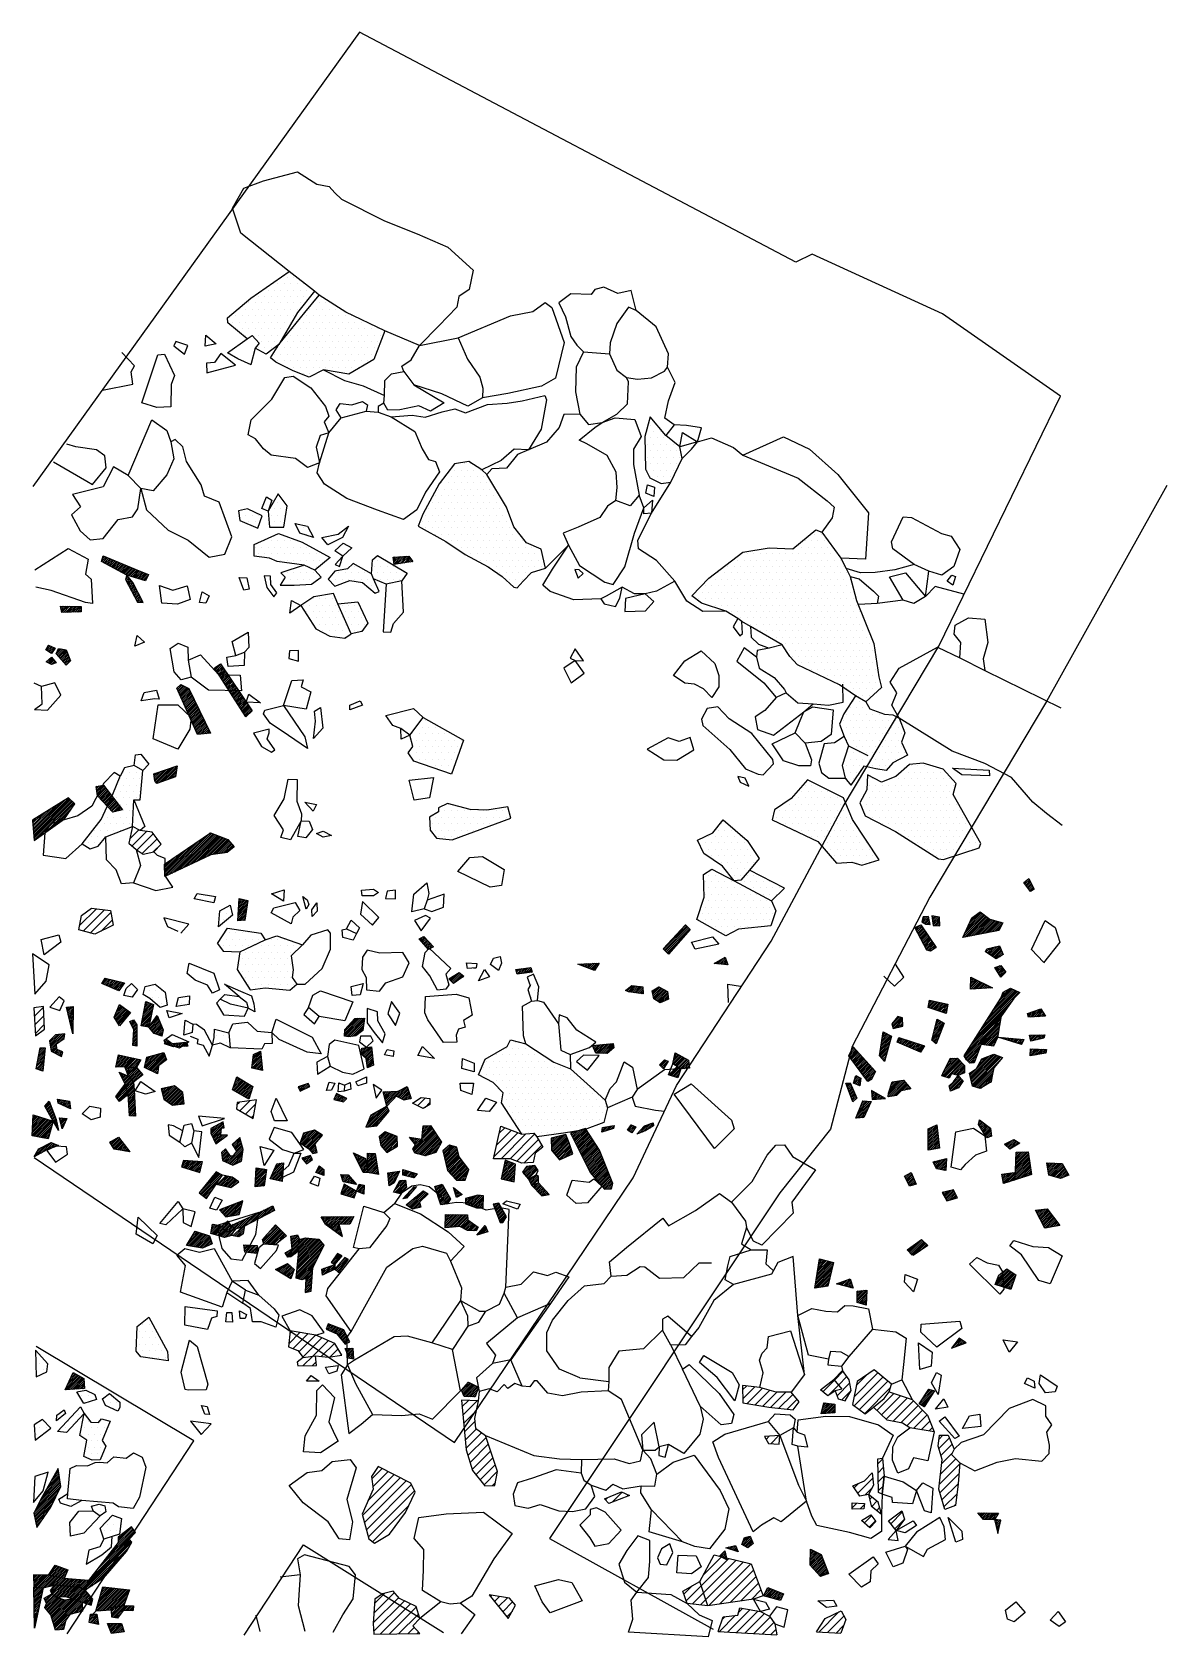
# Model space of a CAD drawing. Header units: metres. Extents: x 0 to 2.2, y -19.01 to -15.89.
import ezdxf

# ---------------------------------------------------------------- set-up
doc = ezdxf.new("R2010")
doc.units = ezdxf.units.M
doc.header["$LTSCALE"] = 25
doc.header["$MEASUREMENT"] = 0
doc.linetypes.add('STRICHPUNKTX2', pattern=[2, 1, -0.5, 0, -0.5])
doc.layers.get('0').update_dxf_attribs({"linetype": 'CONTINUOUS'})
for name, color, linetype in [('FEUER', 1, 'CONTINUOUS'), ('GRABUNGSGRENZE', 3, 'STRICHPUNKTX2'), ('KNOCHEN', 2, 'CONTINUOUS'), ('KNOCHENSCHRAFF', 2, 'CONTINUOUS'), ('STEINE', 4, 'CONTINUOUS'), ('STEINESCHRAFF', 4, 'CONTINUOUS')]:
    doc.layers.add(name, color=color, linetype=linetype)

# ---------------------------------------------------------------- blocks, each defined once
blk = doc.blocks.new('*X0')
at = {"color": 0}
for p, q in [((155.71, -1850.71), (157.4, -1849.01)), ((156.5, -1851.69), (158.14, -1850.05)), ((159.51, -1853.98), (164.16, -1849.33)), ((159.54, -1855.72), (165.11, -1850.14)), ((159.94, -1851.78), (162.01, -1849.71)), ((137.86, -1852.64), (138.65, -1851.86)), ((137.88, -1854.39), (140.24, -1852.03)), ((138.77, -1855.27), (141.75, -1852.29)), ((140.29, -1855.52), (143.12, -1852.69)), ((141.81, -1855.77), (144.52, -1853.06)), ((143.34, -1856), (146.28, -1853.06)), ((144.92, -1856.19), (147.62, -1853.49)), ((153.42, -1852.99), (155.71, -1850.71)), ((154.41, -1853.77), (156.5, -1851.69)), ((156.2, -1853.75), (158.68, -1851.27)), ((157.16, -1854.56), (158.94, -1852.77)), ((160.57, -1856.46), (166.07, -1850.95)), ((161.59, -1857.2), (166.56, -1852.23)), ((163.94, -1856.62), (167.25, -1853.31)), ((146.5, -1856.38), (148.42, -1854.46)), ((164.84, -1857.48), (168.57, -1853.75)), ((165.75, -1858.34), (169.9, -1854.19)), ((167.13, -1858.73), (171.09, -1854.77)), ((168.61, -1859.01), (171.96, -1855.67)), ((169.77, -1859.62), (172.84, -1856.56)), ((171.06, -1860.11), (173.71, -1857.45)), ((172.57, -1860.36), (174.24, -1858.69)), ((142.4, -1862.25), (143, -1861.64)), ((143.31, -1863.1), (144.89, -1861.52)), ((174.09, -1860.61), (174.75, -1859.95)), ((176.01, -1863.99), (178.04, -1861.96)), ((176.05, -1862.18), (176.8, -1861.43)), ((164.14, -1867.02), (165.06, -1866.11)), ((176.31, -1869), (179.29, -1866.02)), ((176.41, -1865.36), (178.56, -1863.21)), ((176.54, -1866.99), (178.58, -1864.96)), ((164.18, -1868.75), (165.2, -1867.74)), ((176.07, -1871), (180.03, -1867.04)), ((176.18, -1872.66), (179.88, -1868.96)), ((159.51, -1871.65), (160.31, -1870.86)), ((160.23, -1872.7), (163.16, -1869.77)), ((161.6, -1873.1), (162.98, -1871.72)), ((164.22, -1870.48), (165.33, -1869.37)), ((164.25, -1872.22), (165.14, -1871.33)), ((176.58, -1874.03), (179.74, -1870.87)), ((111.21, -1873.99), (111.67, -1873.53)), ((112.53, -1874.44), (114.43, -1872.54)), ((115.43, -1873.31), (115.68, -1873.06)), ((159.16, -1875.54), (160.07, -1874.63)), ((160.71, -1875.76), (161.53, -1874.94)), ((162.54, -1873.92), (162.98, -1873.48)), ((162.95, -1875.29), (163.96, -1874.28)), ((176.98, -1875.39), (179.49, -1872.89)), ((178.9, -1875.24), (179.24, -1874.9)), ((161.49, -1878.51), (162.91, -1877.1)), ((162.45, -1879.32), (163.67, -1878.1)), ((163.93, -1876.07), (164.49, -1875.51)), ((166.66, -1878.65), (168.87, -1876.43)), ((167.43, -1879.64), (169.33, -1877.74)), ((129.8, -1890.75), (135.16, -1885.4)), ((130.22, -1888.57), (133.73, -1885.06)), ((130.24, -1892.08), (136.59, -1885.74)), ((130.68, -1893.41), (138.01, -1886.08)), ((131.29, -1894.57), (139.44, -1886.42)), ((133.36, -1894.27), (139.96, -1887.67)), ((126.45, -1892.34), (128.13, -1890.66)), ((126.89, -1893.67), (129.8, -1890.75)), ((135.43, -1893.96), (140.45, -1888.95)), ((137.5, -1893.66), (140.94, -1890.23)), ((128.04, -1894.29), (130.24, -1892.08)), ((129.64, -1894.45), (130.68, -1893.41)), ((139.57, -1893.36), (141.42, -1891.51)), ((133.33, -1899.61), (136.48, -1896.45)), ((133.89, -1897.27), (134.47, -1896.7)), ((135, -1899.7), (139.34, -1895.36)), ((136.67, -1899.79), (140.86, -1895.61)), ((137.09, -1895.84), (137.83, -1895.11)), ((138.35, -1899.89), (142.13, -1896.11)), ((140.02, -1899.98), (143.2, -1896.8)), ((152.66, -1899.72), (156.57, -1895.8)), ((154.34, -1899.81), (157.55, -1896.6)), ((141.7, -1900.07), (143.91, -1897.86)), ((143.37, -1900.17), (144.31, -1899.23)), ((156.01, -1899.9), (157.49, -1898.42))]:
    blk.add_line(p, q, dxfattribs=at)
blk = doc.blocks.new('*X1')
at = {"color": 0}
for p, q in [((83.31, -1855.93), (84.56, -1854.68)), ((83.47, -1857.54), (86.27, -1854.74)), ((83.63, -1859.15), (86.03, -1856.75)), ((83.79, -1860.76), (85.78, -1858.76)), ((83.94, -1862.37), (86.1, -1860.21)), ((84.1, -1863.98), (87.13, -1860.95)), ((84.46, -1865.39), (87.98, -1861.86)), ((84.87, -1866.74), (88.42, -1863.19)), ((85.29, -1868.1), (88.86, -1864.52)), ((86.03, -1869.12), (89.3, -1865.85)), ((65.03, -1874.22), (70.14, -1869.1)), ((65.77, -1869.94), (67.79, -1867.91)), ((65.99, -1871.48), (68.97, -1868.51)), ((86.82, -1870.1), (89.74, -1867.18)), ((87.61, -1871.08), (90.17, -1868.51)), ((63.97, -1877.04), (71.31, -1869.7)), ((64.35, -1878.43), (72.49, -1870.29)), ((64.73, -1879.81), (73.51, -1871.03)), ((65.11, -1881.2), (74.08, -1872.24)), ((89.2, -1871.25), (89.81, -1870.64)), ((65.93, -1882.15), (72.96, -1875.12)), ((69.01, -1880.83), (69.48, -1880.37)), ((88.86, -1892.8), (89.12, -1892.55)), ((89.65, -1893.79), (90.63, -1892.8)), ((90.43, -1894.77), (92.14, -1893.06)), ((91.22, -1895.75), (93.15, -1893.82)), ((92, -1896.74), (93.1, -1895.64))]:
    blk.add_line(p, q, dxfattribs=at)
blk = doc.blocks.new('*X2')
at = {"color": 0}
for p, q in [((66.04, -1897.95), (71.01, -1892.98)), ((66.14, -1899.61), (72.12, -1893.64)), ((66.17, -1896.05), (70.18, -1892.04)), ((66.29, -1894.16), (68.32, -1892.14)), ((67.4, -1900.12), (73.3, -1894.23)), ((69.2, -1900.09), (74.42, -1894.87)), ((70.99, -1900.07), (74.83, -1896.23)), ((72.79, -1900.04), (74.02, -1898.81)), ((74.58, -1900.02), (74.85, -1899.74))]:
    blk.add_line(p, q, dxfattribs=at)
blk = doc.blocks.new('*X3')
at = {"color": 0}
for p, q in [((49.64, -1843.64), (51.82, -1841.46)), ((49.83, -1841.68), (50.32, -1841.19)), ((50.47, -1844.57), (53.33, -1841.72)), ((51.61, -1845.21), (54.83, -1841.98)), ((52.36, -1846.23), (56.07, -1842.51)), ((54.31, -1846.04), (57.29, -1843.06)), ((56.03, -1846.09), (58.52, -1843.6)), ((51.27, -1847.31), (51.72, -1846.86)), ((52.43, -1847.91), (54.31, -1846.04)), ((54.25, -1847.87), (54.94, -1847.18)), ((57.71, -1846.17), (59.22, -1844.67)), ((59.75, -1845.9), (59.89, -1845.77))]:
    blk.add_line(p, q, dxfattribs=at)
blk = doc.blocks.new('*X4')
at = {"color": 0}
for p, q in [((89.56, -1807.26), (94.19, -1802.62)), ((90.06, -1804.99), (92.91, -1802.14)), ((90.56, -1802.72), (91.62, -1801.66)), ((90.9, -1807.69), (95.74, -1802.85)), ((92.66, -1807.69), (97.43, -1802.92)), ((93.95, -1808.17), (98.17, -1803.94)), ((95.35, -1808.53), (98.83, -1805.06))]:
    blk.add_line(p, q, dxfattribs=at)
blk = doc.blocks.new('*X5')
at = {"color": 0}
for p, q in [((18.74, -1745.49), (20.51, -1743.72)), ((19.18, -1746.82), (21.98, -1744.01)), ((19.21, -1743.26), (19.34, -1743.13)), ((20.13, -1747.64), (23.29, -1744.47)), ((21.18, -1748.35), (24.06, -1745.48)), ((23.3, -1748), (24.82, -1746.48)), ((8.96, -1762.34), (12.24, -1759.06)), ((9.67, -1763.4), (13.81, -1759.26)), ((11.05, -1763.79), (15.05, -1759.78)), ((13.21, -1763.4), (15.34, -1761.27)), ((0.21, -1779.93), (1.96, -1778.18)), ((0.3, -1781.61), (2.03, -1779.87)), ((0.39, -1783.29), (2.11, -1781.57)), ((39.57, -1797.14), (40.05, -1796.66)), ((40.12, -1798.36), (42.09, -1796.39)), ((41.25, -1799), (43.19, -1797.05)), ((74.67, -1797.4), (76.22, -1795.84)), ((76.16, -1797.68), (77.07, -1796.76)), ((42.38, -1799.64), (42.83, -1799.19))]:
    blk.add_line(p, q, dxfattribs=at)
blk = doc.blocks.new('*X6')
at = {"color": 0}
for p, q in [((6.35, -1852.28), (8.78, -1849.85)), ((6.38, -1852.6), (9.01, -1849.98)), ((6.65, -1851.63), (8.56, -1849.72)), ((6.76, -1852.58), (9.23, -1850.1)), ((6.95, -1850.97), (8.33, -1849.59)), ((7.14, -1852.55), (9.46, -1850.23)), ((7.25, -1850.32), (8.1, -1849.47)), ((7.52, -1852.53), (9.69, -1850.36)), ((7.54, -1849.67), (7.88, -1849.34)), ((7.9, -1852.5), (9.82, -1850.57)), ((8.28, -1852.48), (9.84, -1850.91)), ((8.65, -1852.45), (9.86, -1851.25)), ((9.03, -1852.43), (9.88, -1851.58)), ((9.41, -1852.4), (9.89, -1851.92)), ((9.79, -1852.38), (9.91, -1852.26)), ((2.92, -1871.27), (4.99, -1869.2)), ((3.37, -1870.46), (4.94, -1868.89)), ((3.82, -1869.66), (4.89, -1868.59)), ((4.26, -1868.86), (4.84, -1868.28)), ((4.71, -1868.06), (4.8, -1867.98)), ((0.12, -1876.54), (5.33, -1871.33)), ((0.14, -1876.87), (5.07, -1871.94)), ((0.48, -1875.83), (5.28, -1871.03)), ((0.84, -1875.12), (5.23, -1870.72)), ((1.2, -1874.4), (5.18, -1870.42)), ((1.58, -1873.67), (5.13, -1870.11)), ((2.03, -1872.87), (5.09, -1869.81)), ((2.47, -1872.07), (5.04, -1869.5)), ((0.2, -1877.16), (4.75, -1872.62)), ((0.27, -1877.45), (4.43, -1873.3)), ((0.33, -1877.74), (4.1, -1873.97)), ((0.39, -1878.03), (3.78, -1874.65)), ((0.46, -1878.32), (3.45, -1875.33)), ((0.52, -1878.61), (2.75, -1876.39)), ((0.59, -1878.9), (1.95, -1877.54)), ((0.65, -1879.19), (1.16, -1878.68)), ((10.95, -1889.4), (18.65, -1881.7)), ((12.23, -1887.77), (19.78, -1880.21)), ((13.51, -1886.13), (19.63, -1880.01)), ((14.79, -1884.5), (19.48, -1879.81)), ((16.06, -1882.87), (19.32, -1879.61)), ((16.51, -1882.07), (19.17, -1879.41)), ((16.51, -1881.72), (18.62, -1879.61)), ((16.51, -1881.37), (16.89, -1880.99)), ((10.21, -1891.2), (19.09, -1882.32)), ((10.34, -1891.42), (18.59, -1883.18)), ((10.4, -1890.66), (19, -1882.06)), ((10.58, -1890.12), (18.82, -1881.88)), ((11.4, -1890.71), (18.08, -1884.03)), ((3.14, -1888.72), (4.91, -1886.96)), ((3.19, -1888.32), (4.65, -1886.86)), ((3.44, -1888.78), (5.16, -1887.06)), ((3.73, -1888.84), (5.42, -1887.15)), ((3.83, -1887.33), (4.39, -1886.76)), ((4.02, -1888.9), (5.68, -1887.25)), ((4.32, -1888.96), (5.93, -1887.35)), ((4.61, -1889.02), (6.19, -1887.44)), ((4.91, -1889.08), (6.45, -1887.54)), ((5.2, -1889.14), (6.64, -1887.7)), ((12.47, -1890), (15.97, -1886.5)), ((0.05, -1888.63), (0.1, -1888.58)), ((0.06, -1888.97), (0.45, -1888.59)), ((0.07, -1889.32), (0.79, -1888.6)), ((0.07, -1889.67), (1.13, -1888.62)), ((0.08, -1890.02), (1.47, -1888.63)), ((0.09, -1890.36), (1.81, -1888.64)), ((0.09, -1890.71), (2.15, -1888.65)), ((0.1, -1891.06), (0.18, -1890.97)), ((0.11, -1891.4), (0.51, -1891)), ((0.11, -1891.75), (0.83, -1891.03)), ((0.12, -1892.1), (1.16, -1891.06)), ((0.12, -1892.45), (1.48, -1891.09)), ((0.18, -1890.97), (2.49, -1888.67)), ((0.51, -1891), (2.83, -1888.68)), ((0.83, -1891.03), (3.14, -1888.72)), ((1.16, -1891.06), (3.44, -1888.78)), ((1.48, -1891.09), (3.73, -1888.84)), ((1.81, -1891.12), (4.02, -1888.9)), ((2.25, -1891.03), (4.32, -1888.96)), ((2.72, -1890.91), (4.61, -1889.02)), ((3.19, -1890.79), (4.91, -1889.08)), ((3.31, -1891.74), (4.44, -1890.61)), ((3.44, -1891.96), (4.76, -1890.64)), ((3.57, -1892.18), (5.08, -1890.67)), ((3.67, -1890.67), (5.2, -1889.14)), ((3.75, -1892.36), (5.4, -1890.71)), ((3.89, -1890.8), (4.12, -1890.58)), ((3.95, -1892.51), (5.72, -1890.74)), ((4.12, -1890.58), (5.49, -1889.2)), ((4.14, -1892.67), (6.04, -1890.77)), ((4.34, -1892.82), (6.36, -1890.8)), ((4.44, -1890.61), (5.79, -1889.26)), ((4.56, -1892.96), (6.69, -1890.84)), ((4.76, -1890.64), (6.09, -1889.31)), ((4.95, -1892.93), (7.01, -1890.87)), ((5.08, -1890.67), (6.42, -1889.33)), ((5.33, -1892.89), (7.33, -1890.9)), ((5.4, -1890.71), (6.75, -1889.36)), ((5.49, -1889.2), (6.41, -1888.28)), ((5.72, -1890.74), (7.07, -1889.39)), ((5.72, -1892.86), (7.65, -1890.93)), ((5.79, -1889.26), (6.18, -1888.87)), ((6.04, -1890.77), (7.4, -1889.41)), ((6.11, -1892.83), (7.97, -1890.97)), ((6.36, -1890.8), (7.73, -1889.44)), ((6.42, -1892.87), (8.29, -1891)), ((6.68, -1892.96), (8.61, -1891.03)), ((6.69, -1890.84), (8.06, -1889.46)), ((6.95, -1893.05), (8.93, -1891.06)), ((7.01, -1890.87), (8.39, -1889.49)), ((7.21, -1893.14), (9.24, -1891.11)), ((7.33, -1890.9), (8.71, -1889.51)), ((7.65, -1890.93), (9.04, -1889.54)), ((7.97, -1890.97), (9.37, -1889.56)), ((8.29, -1891), (9.7, -1889.59)), ((8.61, -1891.03), (10.03, -1889.62)), ((8.93, -1891.06), (10.35, -1889.64)), ((9.24, -1891.11), (10.68, -1889.67)), ((9.46, -1891.24), (10.58, -1890.12)), ((9.68, -1891.37), (10.4, -1890.66)), ((12.89, -1893.11), (14.9, -1891.1)), ((13.04, -1892.61), (14.59, -1891.07)), ((13.19, -1892.11), (14.27, -1891.03)), ((13.34, -1891.61), (13.95, -1891)), ((13.49, -1891.1), (13.63, -1890.96)), ((13.53, -1889.29), (13.85, -1888.97)), ((0.13, -1892.8), (1.81, -1891.12)), ((0.13, -1893.14), (1.81, -1891.47)), ((0.14, -1893.49), (1.71, -1891.92)), ((0.15, -1893.84), (1.62, -1892.37)), ((0.15, -1894.19), (1.52, -1892.82)), ((0.16, -1894.53), (1.43, -1893.26)), ((0.16, -1894.88), (1.34, -1893.71)), ((0.17, -1895.23), (1.24, -1894.16)), ((2.15, -1893.25), (2.56, -1892.84)), ((2.23, -1894.94), (4.34, -1892.82)), ((2.27, -1893.49), (3.37, -1892.38)), ((2.38, -1893.72), (3.75, -1892.36)), ((2.38, -1895.14), (4.55, -1892.97)), ((2.5, -1893.96), (3.95, -1892.51)), ((2.51, -1894.31), (4.14, -1892.67)), ((2.54, -1895.33), (4.81, -1893.06)), ((2.7, -1895.53), (5.08, -1893.15)), ((2.86, -1895.72), (5.34, -1893.24)), ((3.02, -1895.91), (5.61, -1893.33)), ((3.18, -1896.11), (5.87, -1893.42)), ((3.34, -1896.3), (6.18, -1893.46)), ((3.45, -1896.55), (6.59, -1893.41)), ((3.53, -1896.82), (6.99, -1893.36)), ((3.61, -1897.09), (7.4, -1893.3)), ((3.7, -1897.36), (7.74, -1893.32)), ((3.78, -1897.63), (8.01, -1893.4)), ((3.86, -1897.9), (8.27, -1893.49)), ((3.95, -1898.17), (8.54, -1893.58)), ((4.03, -1898.44), (8.8, -1893.67)), ((4.11, -1898.71), (9.06, -1893.76)), ((4.2, -1898.98), (9.33, -1893.85)), ((7.3, -1896.23), (9.46, -1894.07)), ((7.48, -1893.23), (9.46, -1891.24)), ((7.74, -1893.32), (9.68, -1891.37)), ((8.01, -1893.4), (9.91, -1891.5)), ((8.27, -1893.49), (10.11, -1891.65)), ((8.54, -1893.58), (10.28, -1891.84)), ((8.8, -1893.67), (10.44, -1892.03)), ((9.06, -1893.76), (10.61, -1892.22)), ((9.33, -1893.85), (10.77, -1892.41)), ((9.6, -1893.94), (10.94, -1892.59)), ((9.86, -1894.02), (11.1, -1892.78)), ((9.91, -1891.5), (10.21, -1891.2)), ((10.13, -1894.11), (11.27, -1892.97)), ((10.4, -1894.19), (11.43, -1893.16)), ((10.67, -1894.28), (11.5, -1893.44)), ((10.94, -1894.36), (11.37, -1893.92)), ((11.03, -1896.74), (16.49, -1891.28)), ((12.3, -1895.12), (16.18, -1891.24)), ((12.45, -1894.62), (15.86, -1891.21)), ((12.52, -1895.6), (16.81, -1891.32)), ((12.6, -1894.12), (15.54, -1891.17)), ((12.74, -1893.62), (15.22, -1891.14)), ((12.9, -1895.58), (17.13, -1891.35)), ((13.28, -1895.56), (17.45, -1891.39)), ((13.66, -1895.53), (17.77, -1891.42)), ((14.03, -1895.51), (18.08, -1891.46)), ((14.41, -1895.48), (18.4, -1891.49)), ((15.36, -1894.89), (18.64, -1891.61)), ((15.78, -1894.82), (18.44, -1892.16)), ((16.21, -1894.75), (18.25, -1892.71)), ((16.63, -1894.68), (18.05, -1893.26)), ((17.05, -1894.61), (17.85, -1893.81)), ((0.18, -1895.58), (1.15, -1894.61)), ((0.18, -1895.93), (1.05, -1895.05)), ((0.19, -1896.27), (0.96, -1895.5)), ((0.19, -1896.62), (0.86, -1895.95)), ((0.2, -1896.97), (0.77, -1896.4)), ((0.2, -1897.32), (0.68, -1896.85)), ((0.21, -1897.66), (0.58, -1897.29)), ((4.28, -1899.25), (6.71, -1896.82)), ((7.77, -1896.11), (9.48, -1894.4)), ((8.24, -1896), (9.5, -1894.74)), ((8.71, -1895.88), (9.52, -1895.07)), ((9.18, -1895.76), (9.54, -1895.41)), ((10.87, -1897.61), (12.24, -1896.24)), ((10.95, -1897.18), (11.89, -1896.24)), ((10.95, -1897.89), (12.38, -1896.45)), ((11.12, -1896.31), (11.18, -1896.24)), ((11.21, -1894.45), (11.25, -1894.4)), ((11.24, -1897.95), (12.43, -1896.76)), ((11.54, -1898.01), (12.48, -1897.07)), ((14.79, -1895.46), (15.17, -1895.08)), ((15.17, -1895.08), (15.36, -1894.89)), ((15.17, -1895.43), (15.2, -1895.4)), ((15.2, -1895.4), (15.78, -1894.82)), ((15.21, -1895.74), (16.21, -1894.75)), ((15.22, -1896.09), (16.63, -1894.68)), ((15.24, -1896.43), (17.05, -1894.61)), ((15.25, -1896.77), (17.47, -1894.54)), ((15.51, -1896.86), (17.83, -1894.54)), ((15.81, -1896.91), (18.17, -1894.55)), ((16.11, -1896.97), (17.18, -1895.9)), ((17.47, -1894.54), (17.65, -1894.36)), ((17.54, -1895.54), (18.5, -1894.57)), ((17.89, -1895.54), (18.84, -1894.59)), ((18.24, -1895.54), (19.17, -1894.61)), ((18.6, -1895.54), (19.47, -1894.66)), ((18.95, -1895.54), (19.43, -1895.06)), ((19.3, -1895.54), (19.38, -1895.46)), ((0.22, -1898.01), (0.49, -1897.74)), ((0.22, -1898.36), (0.39, -1898.19)), ((0.23, -1898.71), (0.3, -1898.64)), ((4.58, -1899.31), (6.22, -1897.66)), ((4.96, -1899.28), (6.1, -1898.13)), ((5.33, -1899.26), (5.98, -1898.61)), ((5.71, -1899.23), (5.87, -1899.08)), ((11.83, -1898.06), (12.52, -1897.37)), ((12.13, -1898.12), (12.57, -1897.68)), ((12.42, -1898.18), (12.61, -1897.99)), ((14.49, -1898.23), (14.65, -1898.07)), ((14.59, -1898.49), (15.01, -1898.07)), ((14.69, -1898.74), (15.37, -1898.06)), ((14.79, -1898.99), (15.73, -1898.06)), ((14.89, -1899.25), (16.09, -1898.05)), ((14.99, -1899.5), (16.45, -1898.04)), ((15.09, -1899.76), (16.81, -1898.04)), ((15.19, -1900.01), (17.14, -1898.06)), ((15.6, -1899.95), (17.22, -1898.33)), ((16.01, -1899.89), (17.31, -1898.6)), ((16.42, -1899.84), (17.39, -1898.87)), ((16.84, -1899.78), (17.47, -1899.14)), ((17.25, -1899.72), (17.56, -1899.41))]:
    blk.add_line(p, q, dxfattribs=at)
blk = doc.blocks.new('*X7')
at = {"color": 0}
for p, q in [((172.27, -1855.36), (174.89, -1852.74)), ((172.48, -1855.5), (175.14, -1852.84)), ((172.65, -1854.63), (174.62, -1852.65)), ((173.35, -1853.57), (174.36, -1852.56)), ((174.05, -1852.52), (174.09, -1852.47)), ((153.12, -1857.19), (155.02, -1855.29)), ((153.23, -1856.72), (154.7, -1855.25)), ((153.34, -1856.25), (154.39, -1855.21)), ((153.42, -1857.24), (155.33, -1855.33)), ((153.46, -1855.79), (154.07, -1855.17)), ((153.57, -1855.32), (153.76, -1855.13)), ((153.8, -1857.21), (155.65, -1855.36)), ((154.17, -1857.19), (155.76, -1855.61)), ((154.54, -1857.17), (155.77, -1855.95)), ((154.92, -1857.15), (155.78, -1856.29)), ((155.29, -1857.13), (155.79, -1856.64)), ((172.7, -1855.64), (174.5, -1853.83)), ((172.91, -1855.77), (173.87, -1854.82)), ((173.13, -1855.91), (173.23, -1855.81)), ((155.67, -1857.11), (155.8, -1856.98)), ((183.61, -1876.54), (183.64, -1876.51)), ((183.77, -1876.74), (183.98, -1876.52)), ((183.93, -1876.94), (184.33, -1876.53)), ((184.08, -1877.13), (184.67, -1876.54)), ((184.24, -1877.33), (185.02, -1876.55)), ((184.4, -1877.52), (185.36, -1876.56)), ((184.56, -1877.72), (185.7, -1876.57)), ((184.79, -1877.84), (186.05, -1876.58)), ((185.14, -1877.84), (186.39, -1876.59)), ((185.5, -1877.84), (186.74, -1876.6)), ((185.85, -1877.84), (187.08, -1876.61)), ((186.2, -1877.84), (187.42, -1876.62)), ((186.55, -1877.84), (187.19, -1877.21)), ((186.81, -1877.94), (186.9, -1877.85)), ((186.88, -1878.22), (187.23, -1877.88)), ((186.95, -1878.51), (187.55, -1877.91)), ((187.02, -1878.79), (187.88, -1877.93)), ((187.09, -1879.08), (188.01, -1878.15)), ((187.16, -1879.36), (187.9, -1878.62)), ((137.76, -1882.44), (139.06, -1881.14)), ((137.82, -1882.74), (139.35, -1881.2)), ((138.03, -1881.82), (138.6, -1881.25)), ((138.04, -1882.87), (139.46, -1881.45)), ((138.27, -1883), (139.57, -1881.7)), ((187.23, -1879.65), (187.79, -1879.08)), ((187.3, -1879.93), (187.68, -1879.54)), ((187.37, -1880.21), (187.57, -1880.01)), ((187.43, -1880.5), (187.46, -1880.47)), ((133.46, -1884.97), (134.43, -1884.01)), ((133.7, -1885.09), (134.5, -1884.29)), ((133.93, -1885.21), (134.56, -1884.58)), ((134.17, -1885.33), (134.63, -1884.87)), ((134.73, -1883.35), (134.81, -1883.27)), ((134.99, -1883.44), (135.27, -1883.17)), ((135.26, -1883.53), (135.72, -1883.07)), ((135.52, -1883.62), (136.17, -1882.97)), ((135.78, -1883.71), (136.49, -1883)), ((136.05, -1883.8), (136.6, -1883.25)), ((136.31, -1883.89), (136.71, -1883.49)), ((136.57, -1883.98), (136.82, -1883.73)), ((136.84, -1884.07), (136.93, -1883.98)), ((138.49, -1883.13), (139.67, -1881.95)), ((138.72, -1883.25), (139.78, -1882.2)), ((139.51, -1882.81), (139.88, -1882.44)), ((151, -1886.17), (152.73, -1884.45)), ((151, -1886.53), (152.96, -1884.57)), ((151.01, -1885.81), (152.49, -1884.33)), ((151.02, -1885.09), (152.02, -1884.09)), ((151.02, -1885.45), (152.25, -1884.21)), ((151.03, -1884.73), (151.78, -1883.98)), ((151.04, -1884.37), (151.55, -1883.86)), ((151.05, -1883.65), (151.08, -1883.62)), ((151.05, -1884.01), (151.31, -1883.74)), ((151.08, -1886.8), (153.13, -1884.75)), ((134.4, -1885.45), (134.7, -1885.15)), ((134.64, -1885.57), (134.76, -1885.44)), ((151.25, -1886.99), (153.23, -1885)), ((151.42, -1887.17), (153.33, -1885.26)), ((151.59, -1887.35), (153.43, -1885.51)), ((151.76, -1887.54), (153.53, -1885.76)), ((151.93, -1887.72), (153.63, -1886.02)), ((152.1, -1887.9), (153.73, -1886.27)), ((152.27, -1888.09), (153.83, -1886.52)), ((152.44, -1888.27), (153.93, -1886.78)), ((152.61, -1888.46), (154.03, -1887.03)), ((152.78, -1888.64), (154.13, -1887.28)), ((152.95, -1888.82), (154.23, -1887.54)), ((153.33, -1888.79), (154.33, -1887.79)), ((153.89, -1888.59), (154.43, -1888.05)), ((154.44, -1888.39), (154.53, -1888.3)), ((141.99, -1892.71), (143.38, -1891.32)), ((142.19, -1892.15), (143.13, -1891.22)), ((142.27, -1892.79), (143.64, -1891.41)), ((142.55, -1891.44), (142.87, -1891.12)), ((142.55, -1892.86), (143.89, -1891.51)), ((142.83, -1892.93), (144.15, -1891.61)), ((143.11, -1893.01), (144.4, -1891.71)), ((143.39, -1893.08), (144.66, -1891.81)), ((143.67, -1893.16), (144.91, -1891.91)), ((143.95, -1893.23), (145.17, -1892.01)), ((144.23, -1893.3), (145.42, -1892.1)), ((144.51, -1893.38), (145.68, -1892.2)), ((144.78, -1893.45), (145.64, -1892.59)), ((145.06, -1893.52), (145.38, -1893.21))]:
    blk.add_line(p, q, dxfattribs=at)
blk = doc.blocks.new('*X8')
at = {"color": 0}
for p, q in [((183.77, -1800.72), (184.16, -1800.33)), ((183.77, -1801.07), (184.37, -1800.48)), ((183.85, -1800.29), (183.96, -1800.19)), ((173.94, -1804.89), (175.82, -1803.02)), ((173.94, -1805.25), (175.86, -1803.34)), ((173.94, -1805.6), (175.89, -1803.65)), ((173.95, -1802.77), (175.59, -1801.13)), ((173.95, -1802.41), (175, -1801.37)), ((173.95, -1803.12), (175.63, -1801.44)), ((173.95, -1802.06), (174.29, -1801.72)), ((173.95, -1803.48), (175.67, -1801.76)), ((173.95, -1803.83), (175.7, -1802.07)), ((173.95, -1804.18), (175.74, -1802.39)), ((173.95, -1804.54), (175.78, -1802.71)), ((183.91, -1801.29), (184.57, -1800.63)), ((184.05, -1801.51), (184.78, -1800.78)), ((184.18, -1801.73), (184.98, -1800.93)), ((184.32, -1801.95), (185.19, -1801.08)), ((184.45, -1802.16), (185.39, -1801.23)), ((184.59, -1802.38), (185.6, -1801.37)), ((184.73, -1802.6), (185.8, -1801.52)), ((184.86, -1802.82), (186.01, -1801.67)), ((185, -1803.03), (186.09, -1801.94)), ((185.13, -1803.25), (186.13, -1802.25)), ((185.27, -1803.47), (186.17, -1802.57)), ((185.57, -1803.52), (186.21, -1802.88)), ((186.1, -1803.35), (186.25, -1803.19)), ((173.94, -1805.96), (175.93, -1803.97)), ((174.31, -1805.94), (175.97, -1804.28)), ((174.74, -1805.86), (176.01, -1804.6)), ((175.18, -1805.78), (176.05, -1804.91)), ((175.61, -1805.7), (176.09, -1805.23)), ((176.04, -1805.62), (176.12, -1805.54)), ((188.78, -1804.9), (188.87, -1804.81)), ((188.97, -1805.07), (189.6, -1804.44)), ((189.16, -1805.24), (190.32, -1804.07)), ((189.34, -1805.41), (190.7, -1804.05)), ((189.53, -1805.57), (190.93, -1804.18)), ((189.71, -1805.74), (191.15, -1804.3)), ((190.37, -1805.44), (191.38, -1804.43)), ((190.93, -1809.12), (193.39, -1806.67)), ((190.95, -1808.75), (193.34, -1806.36)), ((190.96, -1808.38), (193.02, -1806.32)), ((190.97, -1808.02), (192.65, -1806.34)), ((190.99, -1807.65), (192.28, -1806.36)), ((191, -1807.28), (191.91, -1806.37)), ((191.02, -1806.91), (191.54, -1806.39)), ((191.03, -1806.54), (191.18, -1806.4)), ((191.22, -1804.94), (191.61, -1804.55)), ((174.99, -1808.44), (175.27, -1808.16)), ((175.11, -1808.68), (175.74, -1808.05)), ((175.22, -1808.92), (176.2, -1807.94)), ((175.34, -1809.16), (176.66, -1807.83)), ((175.45, -1809.4), (177.13, -1807.72)), ((175.57, -1809.63), (177.44, -1807.76)), ((175.87, -1809.69), (177.43, -1808.13)), ((176.16, -1809.75), (177.41, -1808.5)), ((176.46, -1809.81), (177.39, -1808.87)), ((176.75, -1809.87), (177.38, -1809.24)), ((177.04, -1809.93), (177.36, -1809.61)), ((190.83, -1811.7), (193.72, -1808.8)), ((190.84, -1811.33), (193.68, -1808.5)), ((190.86, -1810.96), (193.63, -1808.19)), ((190.87, -1810.59), (193.58, -1807.89)), ((190.89, -1810.23), (193.53, -1807.58)), ((190.9, -1809.86), (193.48, -1807.28)), ((190.92, -1809.49), (193.43, -1806.97)), ((191.21, -1811.67), (193.77, -1809.11)), ((191.73, -1811.5), (193.82, -1809.41)), ((192.26, -1811.33), (193.87, -1809.72)), ((197.03, -1808.68), (197.24, -1808.47)), ((197.08, -1808.99), (197.57, -1808.49)), ((197.13, -1809.29), (197.91, -1808.51)), ((197.18, -1809.59), (198.24, -1808.53)), ((197.23, -1809.89), (198.58, -1808.54)), ((197.28, -1810.2), (198.91, -1808.56)), ((197.33, -1810.5), (199.25, -1808.58)), ((197.38, -1810.8), (199.58, -1808.6)), ((197.62, -1810.92), (199.92, -1808.62)), ((197.89, -1811), (200.06, -1808.83)), ((198.16, -1811.08), (200.19, -1809.05)), ((198.44, -1811.16), (200.32, -1809.27)), ((198.71, -1811.24), (200.46, -1809.5)), ((198.98, -1811.32), (200.59, -1809.72)), ((199.25, -1811.41), (200.72, -1809.94)), ((169.4, -1811.2), (169.77, -1810.83)), ((169.52, -1811.44), (170.63, -1810.33)), ((169.63, -1811.68), (170.73, -1810.58)), ((169.74, -1811.92), (170.84, -1810.83)), ((169.86, -1812.16), (170.94, -1811.08)), ((169.97, -1812.4), (171.04, -1811.33)), ((170.08, -1812.64), (171.15, -1811.58)), ((170.2, -1812.89), (171.25, -1811.83)), ((170.48, -1812.96), (171.36, -1812.08)), ((170.99, -1812.8), (171.46, -1812.33)), ((171.5, -1812.65), (171.57, -1812.58)), ((177.34, -1809.99), (177.34, -1809.98)), ((188.24, -1810.75), (188.33, -1810.66)), ((188.29, -1811.05), (188.74, -1810.6)), ((188.34, -1811.36), (189.16, -1810.54)), ((188.39, -1811.66), (189.57, -1810.48)), ((188.44, -1811.96), (189.98, -1810.42)), ((188.49, -1812.27), (190.39, -1810.36)), ((188.64, -1812.47), (190.68, -1810.43)), ((189.15, -1812.32), (190.72, -1810.75)), ((189.66, -1812.16), (190.75, -1811.07)), ((190.17, -1812), (190.78, -1811.39)), ((190.68, -1811.84), (190.81, -1811.71)), ((192.79, -1811.15), (193.92, -1810.02)), ((193.32, -1810.98), (193.97, -1810.33)), ((193.85, -1810.8), (194.01, -1810.63)), ((199.52, -1811.49), (200.85, -1810.16)), ((200, -1811.37), (200.98, -1810.39)), ((200.59, -1811.13), (201.11, -1810.61)), ((201.18, -1810.89), (201.24, -1810.83)), ((176.74, -1814.47), (177.06, -1814.15)), ((176.87, -1814.7), (177.53, -1814.03)), ((176.99, -1814.93), (178, -1813.92)), ((177.12, -1815.15), (178.47, -1813.8)), ((177.25, -1815.38), (178.88, -1813.75)), ((177.37, -1815.61), (178.99, -1813.99)), ((177.5, -1815.83), (179.11, -1814.23)), ((177.91, -1815.78), (179.22, -1814.46)), ((178.4, -1815.64), (179.34, -1814.7)), ((178.9, -1815.49), (179.45, -1814.94)), ((179.4, -1815.35), (179.57, -1815.18)), ((194.89, -1817.89), (195.16, -1817.62)), ((195.01, -1818.12), (195.55, -1817.58)), ((195.13, -1818.35), (195.95, -1817.54)), ((195.26, -1818.58), (196.35, -1817.49)), ((195.38, -1818.82), (196.74, -1817.45)), ((195.5, -1819.05), (197.1, -1817.45)), ((195.62, -1819.28), (197.25, -1817.65)), ((195.74, -1819.52), (197.4, -1817.85)), ((195.86, -1819.75), (197.55, -1818.05)), ((195.98, -1819.98), (197.71, -1818.26)), ((196.1, -1820.21), (197.86, -1818.46)), ((196.22, -1820.45), (198.01, -1818.66)), ((196.34, -1820.68), (198.16, -1818.86)), ((196.46, -1820.91), (198.32, -1819.06)), ((196.58, -1821.15), (198.47, -1819.26)), ((196.98, -1821.11), (198.62, -1819.46)), ((197.41, -1821.02), (198.77, -1819.66)), ((197.85, -1820.94), (198.93, -1819.86)), ((198.29, -1820.86), (199.08, -1820.07)), ((198.72, -1820.77), (199.23, -1820.27)), ((199.16, -1820.69), (199.38, -1820.47)), ((169.95, -1825.51), (170.66, -1824.8)), ((170.12, -1825.69), (171.86, -1823.95)), ((170.3, -1825.86), (172.69, -1823.47)), ((170.47, -1826.04), (172.88, -1823.64)), ((170.65, -1826.22), (173.06, -1823.81)), ((170.83, -1826.4), (173.24, -1823.98)), ((171.38, -1826.19), (173.43, -1824.15)), ((172.47, -1825.46), (173.61, -1824.32)), ((173.56, -1824.72), (173.8, -1824.49)), ((152.07, -1831.72), (155.38, -1828.41)), ((152.13, -1831.3), (155.49, -1827.94)), ((152.2, -1830.89), (155.29, -1827.79)), ((152.26, -1830.47), (155.01, -1827.71)), ((152.32, -1830.05), (154.73, -1827.64)), ((152.39, -1829.63), (154.45, -1827.57)), ((152.45, -1829.22), (154.17, -1827.49)), ((152.51, -1828.8), (153.89, -1827.42)), ((152.58, -1828.38), (153.61, -1827.35)), ((152.64, -1827.96), (153.33, -1827.27)), ((152.71, -1827.55), (153.05, -1827.2)), ((152.77, -1827.13), (152.77, -1827.13)), ((151.94, -1832.56), (155.15, -1829.35)), ((151.99, -1832.86), (155.04, -1829.81)), ((152, -1832.14), (155.26, -1828.88)), ((152.41, -1832.79), (154.92, -1830.28)), ((152.83, -1832.72), (154.81, -1830.75)), ((153.25, -1832.65), (154.69, -1831.22)), ((153.68, -1832.59), (154.58, -1831.68)), ((156.59, -1832.15), (157.08, -1831.66)), ((156.87, -1832.22), (157.63, -1831.46)), ((157.15, -1832.29), (158.18, -1831.27)), ((157.44, -1832.36), (158.73, -1831.07)), ((157.72, -1832.43), (158.85, -1831.3)), ((158, -1832.5), (158.94, -1831.57)), ((187.02, -1832.12), (189.71, -1829.43)), ((187.13, -1831.66), (189.5, -1829.29)), ((187.29, -1832.21), (189.92, -1829.57)), ((187.37, -1831.07), (189.28, -1829.15)), ((187.56, -1832.29), (190.13, -1829.72)), ((187.61, -1830.47), (188.13, -1829.95)), ((187.83, -1832.38), (190.35, -1829.86)), ((188.09, -1832.47), (190.56, -1830)), ((188.36, -1832.55), (190.77, -1830.14)), ((188.63, -1832.64), (190.97, -1830.29)), ((188.89, -1832.73), (190.77, -1830.85)), ((189.16, -1832.81), (190.56, -1831.41)), ((154.1, -1832.52), (154.46, -1832.15)), ((156.31, -1832.08), (156.53, -1831.85)), ((158.29, -1832.57), (159.03, -1831.83)), ((158.57, -1832.64), (159.12, -1832.09)), ((158.85, -1832.71), (159.21, -1832.36)), ((159.14, -1832.78), (159.3, -1832.62)), ((160.13, -1834.97), (161.88, -1833.22)), ((160.13, -1834.62), (161.49, -1833.26)), ((160.13, -1834.26), (161.09, -1833.3)), ((160.13, -1833.91), (160.7, -1833.34)), ((160.13, -1833.55), (160.3, -1833.39)), ((160.13, -1835.33), (162, -1833.45)), ((160.16, -1835.65), (161.98, -1833.83)), ((160.43, -1835.73), (161.96, -1834.2)), ((160.7, -1835.81), (161.94, -1834.57)), ((189.43, -1832.9), (190.36, -1831.97)), ((189.69, -1832.99), (190.16, -1832.52)), ((160.98, -1835.89), (161.92, -1834.95)), ((161.25, -1835.97), (161.9, -1835.32)), ((161.52, -1836.06), (161.88, -1835.69)), ((161.79, -1836.14), (161.86, -1836.07)), ((178.6, -1844.43), (180.26, -1842.77)), ((179.14, -1844.24), (180.48, -1842.91)), ((179.34, -1843.34), (180.05, -1842.63)), ((179.69, -1844.05), (180.69, -1843.05)), ((180.23, -1843.86), (180.9, -1843.19)), ((180.77, -1843.68), (181.11, -1843.34)), ((181.31, -1843.49), (181.32, -1843.48))]:
    blk.add_line(p, q, dxfattribs=at)
blk = doc.blocks.new('*X9')
at = {"color": 0}
for p, q in [((192.62, -1754.05), (193.47, -1753.2)), ((192.76, -1754.25), (193.59, -1753.43)), ((192.91, -1754.46), (193.71, -1753.67)), ((193.06, -1754.67), (193.83, -1753.9)), ((193.2, -1754.87), (193.95, -1754.13)), ((193.35, -1755.08), (194.06, -1754.37)), ((193.5, -1755.29), (194.18, -1754.6)), ((193.65, -1755.49), (194.3, -1754.84)), ((193.79, -1755.7), (194.42, -1755.07)), ((181.31, -1763.24), (184.51, -1760.04)), ((181.6, -1762.59), (184.31, -1759.88)), ((181.9, -1761.94), (184.11, -1759.73)), ((171.43, -1762.86), (171.79, -1762.5)), ((171.55, -1763.09), (172.44, -1762.21)), ((171.67, -1763.32), (172.61, -1762.39)), ((171.79, -1763.56), (172.75, -1762.6)), ((171.91, -1763.79), (172.89, -1762.81)), ((172.03, -1764.02), (173.04, -1763.02)), ((172.68, -1761.61), (173.71, -1760.58)), ((172.8, -1761.13), (173.34, -1760.6)), ((172.89, -1761.75), (174.02, -1760.63)), ((172.92, -1760.66), (172.97, -1760.61)), ((173.12, -1761.88), (174.07, -1760.93)), ((173.34, -1762.01), (174.13, -1761.22)), ((173.61, -1762.1), (174.19, -1761.52)), ((173.94, -1762.12), (174.24, -1761.82)), ((174.27, -1762.14), (174.3, -1762.11)), ((174.65, -1760.7), (174.85, -1760.5)), ((174.7, -1761), (175.16, -1760.54)), ((174.75, -1761.31), (175.47, -1760.59)), ((174.8, -1761.61), (175.78, -1760.63)), ((174.85, -1761.91), (176.09, -1760.68)), ((174.9, -1762.22), (176.11, -1761.01)), ((175.16, -1762.32), (176.13, -1761.34)), ((175.48, -1762.34), (176.15, -1761.68)), ((175.81, -1762.37), (176.17, -1762.01)), ((176.13, -1762.4), (176.18, -1762.35)), ((180.71, -1764.54), (184.91, -1760.34)), ((181.01, -1763.89), (184.71, -1760.19)), ((181.02, -1764.58), (185.11, -1760.49)), ((181.46, -1764.5), (185.31, -1760.65)), ((181.9, -1764.41), (185.51, -1760.8)), ((182.2, -1761.29), (183.25, -1760.23)), ((182.34, -1764.33), (185.71, -1760.95)), ((182.78, -1764.24), (185.91, -1761.1)), ((183.22, -1764.16), (186.19, -1761.18)), ((183.66, -1764.07), (186.47, -1761.25)), ((184.09, -1763.98), (186.75, -1761.33)), ((184.53, -1763.9), (187.03, -1761.4)), ((184.97, -1763.81), (187.31, -1761.47)), ((185.41, -1763.73), (187.59, -1761.55)), ((185.85, -1763.64), (187.87, -1761.62)), ((186.29, -1763.56), (188.15, -1761.69)), ((186.73, -1763.47), (188.43, -1761.77)), ((187.17, -1763.39), (188.07, -1762.48)), ((172.15, -1764.26), (173.18, -1763.23)), ((172.27, -1764.49), (173.32, -1763.45)), ((172.4, -1764.72), (173.46, -1763.66)), ((172.52, -1764.96), (173.6, -1763.87)), ((172.64, -1765.19), (173.75, -1764.08)), ((172.76, -1765.42), (173.89, -1764.29)), ((172.88, -1765.66), (174.03, -1764.5)), ((173, -1765.89), (174.17, -1764.71)), ((173.12, -1766.13), (174.32, -1764.92)), ((173.24, -1766.36), (174.46, -1765.13)), ((173.36, -1766.59), (174.6, -1765.35)), ((173.48, -1766.83), (174.74, -1765.56)), ((173.6, -1767.06), (174.89, -1765.77)), ((173.84, -1767.17), (175.03, -1765.98)), ((174.13, -1767.23), (175.17, -1766.19)), ((187.61, -1763.3), (187.66, -1763.24)), ((174.49, -1767.22), (175.31, -1766.4)), ((175.41, -1766.66), (175.46, -1766.61)), ((185.14, -1767.53), (185.98, -1766.7)), ((185.15, -1767.17), (185.52, -1766.8)), ((185.36, -1767.67), (186.43, -1766.6)), ((185.58, -1767.8), (186.88, -1766.5)), ((185.8, -1767.94), (187.34, -1766.4)), ((186.01, -1768.08), (187.78, -1766.31)), ((186.23, -1768.21), (187.89, -1766.55)), ((186.45, -1768.35), (187.99, -1766.8)), ((186.67, -1768.48), (188.1, -1767.05)), ((186.89, -1768.62), (188.2, -1767.3)), ((187.1, -1768.75), (188.31, -1767.55)), ((187.82, -1768.39), (188.41, -1767.8)), ((182.21, -1772.58), (182.34, -1772.45)), ((187, -1770.63), (187.3, -1770.33)), ((187.13, -1770.85), (187.85, -1770.13)), ((187.26, -1771.07), (188.13, -1770.21)), ((187.39, -1771.29), (188.28, -1770.41)), ((187.52, -1771.52), (188.42, -1770.61)), ((187.65, -1771.74), (188.57, -1770.82)), ((187.79, -1771.96), (188.72, -1771.02)), ((187.92, -1772.18), (188.87, -1771.23)), ((182.17, -1774.39), (183.53, -1773.03)), ((182.18, -1774.03), (183.3, -1772.91)), ((182.19, -1773.67), (183.06, -1772.8)), ((182.19, -1774.73), (183.77, -1773.15)), ((182.2, -1773.31), (182.82, -1772.68)), ((182.21, -1772.95), (182.58, -1772.57)), ((182.57, -1774.7), (184.01, -1773.26)), ((182.95, -1774.68), (184.25, -1773.38)), ((183.33, -1774.65), (184.49, -1773.49)), ((183.71, -1774.63), (184.72, -1773.61)), ((184.09, -1774.6), (184.96, -1773.72)), ((184.47, -1774.57), (185.2, -1773.84)), ((184.85, -1774.55), (185.44, -1773.95)), ((185.23, -1774.52), (185.68, -1774.07)), ((185.6, -1774.5), (185.92, -1774.18)), ((185.98, -1774.47), (186.15, -1774.3)), ((186.36, -1774.44), (186.39, -1774.42)), ((173.96, -1778.01), (174.95, -1777.02)), ((174.01, -1778.31), (175.24, -1777.08)), ((174.03, -1777.58), (174.66, -1776.96)), ((174.11, -1777.15), (174.37, -1776.89)), ((174.28, -1778.39), (175.53, -1777.15)), ((174.55, -1778.48), (175.82, -1777.21)), ((174.82, -1778.57), (176.11, -1777.27)), ((175.08, -1778.65), (176.4, -1777.33)), ((175.35, -1778.74), (176.69, -1777.4)), ((175.62, -1778.82), (176.98, -1777.46)), ((175.89, -1778.91), (177.27, -1777.52)), ((176.15, -1779), (177.56, -1777.59)), ((176.42, -1779.08), (177.69, -1777.81)), ((176.69, -1779.17), (177.62, -1778.24)), ((176.96, -1779.25), (177.55, -1778.67)), ((166.9, -1781.53), (168.32, -1780.11)), ((166.98, -1781.81), (168.61, -1780.18)), ((167.06, -1782.08), (168.9, -1780.24)), ((167.18, -1782.32), (168.94, -1780.56)), ((167.64, -1782.21), (168.96, -1780.89)), ((167.86, -1780.22), (168.03, -1780.05)), ((168.11, -1782.09), (168.98, -1781.22)), ((168.57, -1781.98), (169, -1781.56)), ((174.8, -1783.88), (176.83, -1781.85)), ((174.93, -1783.4), (177.05, -1781.28)), ((175.05, -1782.92), (176.82, -1781.15)), ((175.18, -1782.45), (176.6, -1781.03)), ((175.31, -1781.97), (176.37, -1780.9)), ((175.43, -1781.49), (176.14, -1780.77)), ((175.56, -1781.01), (175.92, -1780.65)), ((175.68, -1780.53), (175.69, -1780.52)), ((177.22, -1779.34), (177.47, -1779.09)), ((164.63, -1786.63), (166.53, -1784.73)), ((164.7, -1786.21), (166.67, -1784.24)), ((164.76, -1785.79), (166.73, -1783.83)), ((164.83, -1785.37), (166.5, -1783.7)), ((164.89, -1784.96), (166.27, -1783.58)), ((164.96, -1784.54), (166.04, -1783.45)), ((165.02, -1784.12), (165.81, -1783.33)), ((165.08, -1783.7), (165.59, -1783.2)), ((165.15, -1783.28), (165.36, -1783.07)), ((167.97, -1785.06), (168.74, -1784.29)), ((168.01, -1784.67), (168.47, -1784.2)), ((168.19, -1784.13), (168.21, -1784.12)), ((168.22, -1785.17), (169.01, -1784.37)), ((168.46, -1785.27), (169.28, -1784.46)), ((168.71, -1785.38), (169.55, -1784.54)), ((168.96, -1785.48), (169.81, -1784.63)), ((169.21, -1785.59), (170.08, -1784.71)), ((169.46, -1785.69), (170.35, -1784.8)), ((169.7, -1785.8), (170.62, -1784.89)), ((169.95, -1785.91), (170.89, -1784.97)), ((174.68, -1784.36), (176.6, -1782.44)), ((174.69, -1784.7), (176.37, -1783.02)), ((174.89, -1784.86), (176.14, -1783.61)), ((175.09, -1785.01), (175.91, -1784.19)), ((175.29, -1785.16), (175.68, -1784.78)), ((158.58, -1787.73), (159.83, -1786.48)), ((158.71, -1787.25), (159.67, -1786.29)), ((158.73, -1787.94), (160, -1786.66)), ((158.88, -1788.14), (160.17, -1786.85)), ((159.02, -1786.58), (159.5, -1786.1)), ((159.03, -1788.34), (160.34, -1787.03)), ((159.18, -1788.55), (160.5, -1787.22)), ((159.33, -1788.75), (160.67, -1787.41)), ((159.48, -1788.95), (160.84, -1787.59)), ((159.63, -1789.15), (161.01, -1787.78)), ((159.78, -1789.36), (161.17, -1787.97)), ((164.5, -1787.47), (166.27, -1785.7)), ((164.56, -1787.76), (166.14, -1786.18)), ((164.57, -1787.05), (166.4, -1785.21)), ((164.72, -1787.96), (166.01, -1786.67)), ((164.88, -1788.15), (165.88, -1787.15)), ((165.05, -1788.34), (165.75, -1787.64)), ((165.21, -1788.53), (165.62, -1788.12)), ((170.2, -1786.01), (171.15, -1785.06)), ((170.45, -1786.12), (171.42, -1785.14)), ((170.7, -1786.22), (171.69, -1785.23)), ((170.94, -1786.33), (171.96, -1785.31)), ((171.19, -1786.43), (172.23, -1785.4)), ((171.44, -1786.54), (172.49, -1785.48)), ((171.69, -1786.64), (172.76, -1785.57)), ((171.94, -1786.75), (173.03, -1785.66)), ((172.18, -1786.85), (172.97, -1786.07)), ((172.43, -1786.96), (172.52, -1786.88)), ((177.12, -1790.41), (179.41, -1788.12)), ((177.45, -1789.72), (179.04, -1788.13)), ((159.93, -1789.56), (161.34, -1788.15)), ((160.08, -1789.76), (161.51, -1788.34)), ((160.23, -1789.97), (161.68, -1788.52)), ((160.38, -1790.17), (161.84, -1788.71)), ((160.53, -1790.37), (162.01, -1788.9)), ((160.69, -1790.58), (162.18, -1789.08)), ((160.84, -1790.78), (162.35, -1789.27)), ((160.99, -1790.98), (162.51, -1789.45)), ((161.14, -1791.19), (162.68, -1789.64)), ((161.29, -1791.39), (162.85, -1789.83)), ((161.44, -1791.59), (163.02, -1790.01)), ((161.59, -1791.79), (163.18, -1790.2)), ((161.74, -1792), (163.35, -1790.38)), ((161.89, -1792.2), (163.52, -1790.57)), ((162.04, -1792.4), (163.57, -1790.87)), ((165.37, -1788.72), (165.48, -1788.6)), ((176.65, -1791.59), (179.87, -1788.36)), ((176.78, -1791.1), (179.7, -1788.18)), ((176.91, -1791.67), (180.04, -1788.55)), ((177.18, -1791.76), (180.21, -1788.73)), ((177.45, -1791.85), (180.38, -1788.91)), ((177.71, -1791.93), (178.42, -1791.22)), ((177.78, -1789.03), (178.68, -1788.14)), ((178.12, -1788.35), (178.31, -1788.15)), ((178.48, -1791.17), (180.55, -1789.1)), ((178.77, -1791.23), (180.72, -1789.28)), ((179.05, -1791.3), (180.89, -1789.47)), ((179.34, -1791.37), (180.96, -1789.75)), ((179.63, -1791.43), (180.97, -1790.09)), ((180.06, -1791.35), (180.98, -1790.43)), ((180.66, -1791.1), (181, -1790.77)), ((157.9, -1793.01), (157.92, -1792.99)), ((158, -1793.26), (158.29, -1792.97)), ((158.09, -1793.52), (158.67, -1792.95)), ((158.19, -1793.78), (158.84, -1793.13)), ((158.29, -1794.03), (158.95, -1793.37)), ((158.38, -1794.29), (159.06, -1793.62)), ((158.48, -1794.55), (159.17, -1793.86)), ((158.58, -1794.8), (159.28, -1794.11)), ((158.67, -1795.06), (159.39, -1794.35)), ((159.46, -1792.86), (160.5, -1791.82)), ((159.6, -1793.07), (160.74, -1791.93)), ((159.62, -1792.34), (160.26, -1791.7)), ((159.79, -1791.83), (160.03, -1791.59)), ((159.85, -1793.18), (160.82, -1792.21)), ((160.1, -1793.28), (160.76, -1792.62)), ((160.35, -1793.39), (160.7, -1793.03)), ((160.6, -1793.49), (160.65, -1793.44)), ((162.19, -1792.61), (163.21, -1791.58)), ((166.17, -1795.34), (169.1, -1792.42)), ((166.23, -1794.93), (168.69, -1792.47)), ((166.23, -1795.64), (169.29, -1792.58)), ((166.38, -1794.43), (168.28, -1792.52)), ((166.53, -1793.92), (167.87, -1792.58)), ((166.66, -1795.56), (169.45, -1792.77)), ((166.69, -1793.41), (167.47, -1792.63)), ((166.84, -1792.9), (167.06, -1792.69)), ((167.09, -1795.48), (169.61, -1792.96)), ((167.53, -1795.4), (169.77, -1793.16)), ((168.87, -1794.41), (169.93, -1793.35)), ((169.31, -1794.33), (170.1, -1793.54)), ((169.74, -1794.24), (170.26, -1793.73)), ((170.18, -1794.16), (170.42, -1793.92)), ((177.98, -1792.02), (178.02, -1791.98)), ((178.05, -1793.72), (180.02, -1791.75)), ((178.12, -1794), (180.18, -1791.94)), ((178.19, -1794.29), (180.34, -1792.13)), ((178.36, -1794.47), (180.51, -1792.32)), ((178.96, -1794.22), (180.67, -1792.51)), ((179.13, -1792.28), (179.86, -1791.56)), ((179.57, -1793.97), (180.11, -1793.42)), ((158.77, -1795.32), (159.49, -1794.6)), ((158.87, -1795.57), (159.6, -1794.84)), ((158.97, -1795.83), (159.71, -1795.08)), ((159.06, -1796.09), (159.82, -1795.33)), ((159.16, -1796.34), (159.93, -1795.57)), ((159.26, -1796.6), (160.04, -1795.82)), ((159.99, -1799.76), (162.53, -1797.21)), ((160.01, -1799.38), (162.82, -1796.58)), ((160.25, -1798.79), (162.5, -1796.54)), ((160.48, -1798.21), (162.18, -1796.5)), ((160.71, -1797.62), (161.86, -1796.47)), ((160.95, -1797.03), (161.54, -1796.44)), ((161.18, -1796.45), (161.21, -1796.41)), ((162.88, -1794.39), (162.89, -1794.38)), ((162.91, -1794.72), (163.11, -1794.51)), ((162.93, -1795.05), (163.34, -1794.64)), ((162.96, -1795.37), (163.56, -1794.77)), ((162.99, -1795.7), (163.78, -1794.9)), ((163.01, -1796.03), (164.01, -1795.03)), ((163.25, -1796.14), (164.23, -1795.16)), ((163.63, -1796.11), (164.46, -1795.29)), ((164.02, -1796.08), (164.68, -1795.42)), ((164.4, -1796.06), (164.9, -1795.55)), ((164.78, -1796.03), (165.13, -1795.68)), ((165.16, -1796), (165.35, -1795.81)), ((165.55, -1795.97), (165.58, -1795.94)), ((160.37, -1799.73), (162.25, -1797.85)), ((160.74, -1799.71), (161.96, -1798.49)), ((161.12, -1799.69), (161.68, -1799.13))]:
    blk.add_line(p, q, dxfattribs=at)
blk = doc.blocks.new('*X10')
at = {"color": 0}
for p, q in [((183.97, -1782.85), (191.54, -1775.28)), ((184.59, -1781.87), (191.3, -1775.16)), ((185.21, -1780.9), (191.06, -1775.05)), ((185.83, -1779.92), (190.82, -1774.94)), ((186.45, -1778.95), (190.58, -1774.82)), ((187.07, -1777.98), (190.34, -1774.71)), ((187.69, -1777), (190.1, -1774.59)), ((188.16, -1776.18), (189.77, -1774.57)), ((188.41, -1775.58), (188.91, -1775.08)), ((182.73, -1784.79), (189.45, -1778.07)), ((183.35, -1783.82), (190.35, -1776.83)), ((194.13, -1780.11), (195.67, -1778.58)), ((194.5, -1780.09), (195.9, -1778.7)), ((180.92, -1787.67), (186.78, -1781.81)), ((181.49, -1786.74), (187.67, -1780.56)), ((182.11, -1785.77), (188.56, -1779.31)), ((184.27, -1785.38), (187.84, -1781.8)), ((184.99, -1784.3), (187.91, -1781.38)), ((185.88, -1783.06), (187.98, -1780.96)), ((186.78, -1781.81), (188.05, -1780.54)), ((187.67, -1780.56), (188.12, -1780.12)), ((193.28, -1779.55), (193.47, -1779.36)), ((193.35, -1779.83), (194.02, -1779.17)), ((193.43, -1780.1), (194.57, -1778.97)), ((193.75, -1780.14), (195.12, -1778.77)), ((194.88, -1780.07), (196.03, -1778.91)), ((195.26, -1780.05), (196.17, -1779.13)), ((195.63, -1780.02), (196.31, -1779.35)), ((196.01, -1780), (196.45, -1779.56)), ((196.39, -1779.98), (196.59, -1779.78)), ((181.05, -1787.89), (185.88, -1783.06)), ((181.18, -1788.11), (184.99, -1784.3)), ((184.57, -1785.43), (187.77, -1782.23)), ((184.88, -1785.47), (187.7, -1782.65)), ((185.19, -1785.52), (187.63, -1783.07)), ((185.5, -1785.56), (187.57, -1783.49)), ((185.81, -1785.61), (187.5, -1783.92)), ((186.11, -1785.65), (187.23, -1784.54)), ((187.69, -1784.07), (187.74, -1784.03)), ((187.96, -1784.16), (188.06, -1784.06)), ((188.23, -1784.24), (188.38, -1784.09)), ((188.5, -1784.33), (188.71, -1784.12)), ((188.77, -1784.41), (189.03, -1784.15)), ((189.04, -1784.5), (189.35, -1784.18)), ((189.31, -1784.58), (189.68, -1784.21)), ((189.58, -1784.67), (190, -1784.24)), ((189.85, -1784.75), (190.32, -1784.27)), ((190.12, -1784.83), (190.65, -1784.3)), ((190.38, -1784.92), (190.97, -1784.33)), ((190.65, -1785), (191.29, -1784.36)), ((190.92, -1785.09), (191.62, -1784.39)), ((191.19, -1785.17), (191.94, -1784.42)), ((191.46, -1785.26), (192.26, -1784.45)), ((191.73, -1785.34), (192.45, -1784.62)), ((193.63, -1783.8), (193.76, -1783.66)), ((193.7, -1784.08), (194.13, -1783.65)), ((193.78, -1784.36), (194.49, -1783.64)), ((193.85, -1784.63), (194.86, -1783.63)), ((194.1, -1784.74), (195.22, -1783.62)), ((194.55, -1784.64), (195.59, -1783.6)), ((195.01, -1784.54), (195.95, -1783.59)), ((195.46, -1784.44), (196.32, -1783.58)), ((195.91, -1784.34), (196.55, -1783.7)), ((196.37, -1784.24), (196.39, -1784.21)), ((181.31, -1788.33), (184.19, -1785.46)), ((181.47, -1788.53), (183.98, -1786.02)), ((181.65, -1788.7), (183.76, -1786.59)), ((181.82, -1788.88), (183.55, -1787.16)), ((182, -1789.06), (183.33, -1787.73)), ((182.03, -1791.5), (185.86, -1787.68)), ((182.1, -1791.79), (186.42, -1787.47)), ((182.17, -1792.07), (186.83, -1787.41)), ((182.24, -1792.36), (187.09, -1787.51)), ((182.3, -1792.64), (187.35, -1787.6)), ((182.37, -1792.93), (187.6, -1787.7)), ((182.44, -1793.22), (187.86, -1787.8)), ((182.51, -1793.5), (188.11, -1787.89)), ((183.7, -1789.48), (185.3, -1787.88)), ((184.1, -1788.73), (184.74, -1788.09)), ((186.42, -1785.7), (186.91, -1785.21)), ((192, -1785.43), (192.13, -1785.29)), ((193.73, -1787.58), (194.96, -1786.35)), ((193.75, -1787.21), (194.62, -1786.34)), ((193.76, -1786.84), (194.28, -1786.33)), ((193.78, -1786.47), (193.93, -1786.32)), ((194.09, -1787.58), (195.3, -1786.37)), ((194.51, -1787.51), (195.64, -1786.38)), ((194.94, -1787.44), (195.98, -1786.39)), ((195.36, -1787.37), (196.33, -1786.4)), ((195.78, -1787.3), (196.67, -1786.41)), ((196.2, -1787.23), (196.92, -1786.51)), ((196.63, -1787.16), (196.82, -1786.96)), ((181.97, -1791.22), (182.54, -1790.64)), ((182.35, -1789.06), (183.12, -1788.3)), ((182.73, -1789.04), (182.9, -1788.86)), ((182.74, -1793.63), (188.14, -1788.22)), ((183.01, -1793.71), (186.7, -1790.01)), ((183.28, -1793.79), (186.59, -1790.48)), ((183.55, -1793.87), (186.48, -1790.94)), ((183.82, -1793.96), (186.38, -1791.4)), ((184.2, -1793.93), (186.31, -1791.83)), ((185.12, -1793.36), (186.25, -1792.23)), ((186.04, -1792.8), (186.2, -1792.64))]:
    blk.add_line(p, q, dxfattribs=at)
blk = doc.blocks.new('*X11')
at = {"color": 0}
for p, q in [((67.24, -1803.41), (67.31, -1803.34)), ((67.29, -1803.72), (68.52, -1802.48)), ((67.34, -1804.02), (68.77, -1802.59)), ((67.39, -1804.32), (69.02, -1802.69)), ((67.45, -1804.62), (69.28, -1802.79)), ((67.5, -1804.92), (69.53, -1802.89)), ((67.58, -1805.19), (69.78, -1802.99)), ((67.75, -1805.38), (70.03, -1803.09)), ((67.92, -1805.56), (70.28, -1803.19)), ((68.08, -1805.75), (70.54, -1803.3)), ((68.25, -1805.94), (70.7, -1803.48)), ((73.16, -1803.5), (73.19, -1803.48)), ((73.31, -1803.7), (73.49, -1803.53)), ((73.47, -1803.9), (73.79, -1803.58)), ((73.62, -1804.1), (74.09, -1803.64)), ((73.77, -1804.3), (74.39, -1803.69)), ((73.84, -1806), (77.75, -1802.1)), ((73.88, -1805.61), (77.6, -1801.89)), ((73.97, -1806.23), (77.89, -1802.31)), ((74.09, -1806.46), (78.03, -1802.52)), ((74.29, -1806.61), (78.18, -1802.73)), ((74.56, -1806.69), (78.32, -1802.94)), ((74.84, -1806.77), (78.46, -1803.15)), ((75.11, -1806.85), (78.6, -1803.36)), ((75.39, -1806.93), (78.75, -1803.57)), ((75.5, -1803.63), (77.46, -1801.68)), ((75.54, -1803.24), (77.32, -1801.47)), ((75.58, -1802.85), (77.17, -1801.25)), ((75.62, -1802.45), (76.83, -1801.25)), ((75.66, -1802.06), (76.46, -1801.26)), ((75.7, -1801.67), (76.09, -1801.27)), ((100.67, -1803.92), (100.98, -1803.61)), ((100.68, -1804.27), (101.45, -1803.5)), ((100.69, -1804.96), (102.39, -1803.26)), ((100.69, -1804.61), (101.92, -1803.38)), ((100.7, -1805.31), (102.86, -1803.15)), ((100.71, -1805.65), (103.33, -1803.03)), ((100.72, -1805.99), (103.58, -1803.14)), ((100.88, -1806.18), (103.68, -1803.39)), ((101.04, -1806.38), (103.77, -1803.65)), ((104.49, -1802.93), (104.82, -1802.6)), ((104.61, -1803.17), (105.33, -1802.44)), ((104.73, -1803.4), (105.85, -1802.28)), ((104.84, -1803.64), (106.36, -1802.13)), ((104.96, -1803.87), (106.87, -1801.97)), ((105.08, -1804.11), (107.35, -1801.84)), ((105.2, -1804.34), (107.49, -1802.05)), ((105.32, -1804.58), (107.63, -1802.27)), ((105.44, -1804.81), (107.76, -1802.48)), ((105.56, -1805.04), (107.9, -1802.7)), ((105.68, -1805.28), (108.04, -1802.91)), ((105.8, -1805.51), (108.18, -1803.13)), ((105.91, -1805.75), (108.32, -1803.35)), ((106.03, -1805.98), (108.46, -1803.56)), ((68.41, -1806.13), (70.72, -1803.82)), ((68.58, -1806.32), (70.74, -1804.16)), ((68.91, -1806.34), (70.75, -1804.49)), ((69.75, -1805.85), (70.77, -1804.83)), ((70.6, -1805.36), (70.79, -1805.17)), ((73.93, -1804.5), (74.69, -1803.74)), ((74.08, -1804.7), (74.99, -1803.79)), ((74.23, -1804.9), (75.29, -1803.85)), ((75.67, -1807.01), (78.89, -1803.78)), ((75.94, -1807.09), (79.03, -1803.99)), ((76.29, -1807.09), (79.18, -1804.2)), ((76.8, -1806.93), (79.32, -1804.41)), ((77.32, -1806.77), (78.98, -1805.1)), ((77.84, -1806.6), (78.54, -1805.89)), ((79.62, -1806.23), (80.63, -1805.22)), ((79.69, -1806.52), (81.12, -1805.08)), ((79.75, -1806.81), (81.4, -1805.16)), ((79.82, -1807.09), (81.68, -1805.24)), ((79.89, -1807.38), (81.95, -1805.32)), ((79.96, -1807.66), (82.23, -1805.39)), ((80.03, -1807.95), (82.38, -1805.59)), ((80.09, -1808.23), (82.44, -1805.89)), ((80.16, -1808.52), (82.5, -1806.18)), ((80.23, -1808.81), (82.57, -1806.47)), ((80.3, -1809.09), (82.63, -1806.76)), ((101.2, -1806.57), (103.87, -1803.9)), ((101.37, -1806.76), (103.97, -1804.16)), ((101.53, -1806.95), (104.07, -1804.41)), ((101.69, -1807.15), (104.16, -1804.67)), ((101.85, -1807.34), (104.25, -1804.94)), ((102.01, -1807.53), (104.34, -1805.2)), ((102.17, -1807.73), (104.43, -1805.47)), ((102.46, -1807.78), (104.51, -1805.74)), ((103.12, -1807.49), (104.6, -1806)), ((103.77, -1807.19), (104.69, -1806.27)), ((104.42, -1806.89), (104.78, -1806.53)), ((106.15, -1806.22), (108.59, -1803.78)), ((106.27, -1806.45), (108.73, -1803.99)), ((106.39, -1806.69), (108.87, -1804.21)), ((106.51, -1806.92), (109.01, -1804.42)), ((106.63, -1807.16), (109.15, -1804.64)), ((106.75, -1807.39), (109.29, -1804.85)), ((106.87, -1807.63), (109.42, -1805.07)), ((106.99, -1807.86), (109.56, -1805.28)), ((107.1, -1808.09), (109.7, -1805.5)), ((107.22, -1808.33), (109.84, -1805.71)), ((107.34, -1808.56), (109.98, -1805.93)), ((107.46, -1808.8), (110.09, -1806.17)), ((107.58, -1809.03), (110.19, -1806.42)), ((107.7, -1809.27), (110.3, -1806.67)), ((71.8, -1809.81), (71.83, -1809.78)), ((71.8, -1810.17), (72.1, -1809.86)), ((71.8, -1810.52), (72.37, -1809.94)), ((80.36, -1809.38), (82.69, -1807.05)), ((80.43, -1809.66), (82.76, -1807.33)), ((80.5, -1809.95), (82.92, -1807.53)), ((80.67, -1810.13), (83.07, -1807.73)), ((80.84, -1810.32), (83.22, -1807.93)), ((81.01, -1810.5), (83.38, -1808.13)), ((81.18, -1810.69), (83.53, -1808.33)), ((81.35, -1810.87), (83.69, -1808.53)), ((81.51, -1811.06), (83.84, -1808.73)), ((81.68, -1811.24), (83.99, -1808.93)), ((81.85, -1811.43), (84.15, -1809.13)), ((82.02, -1811.61), (84.3, -1809.33)), ((82.19, -1811.8), (84.45, -1809.53)), ((82.5, -1811.84), (84.61, -1809.73)), ((90.95, -1811.53), (93.68, -1808.79)), ((91.04, -1811.08), (93.48, -1808.63)), ((91.13, -1810.63), (93.23, -1808.53)), ((91.17, -1811.66), (93.66, -1809.17)), ((91.23, -1810.18), (92.98, -1808.44)), ((91.32, -1809.73), (92.72, -1808.34)), ((91.42, -1809.29), (92.47, -1808.24)), ((91.46, -1811.72), (93.63, -1809.55)), ((91.51, -1808.84), (92.21, -1808.14)), ((91.61, -1808.39), (91.96, -1808.04)), ((91.75, -1811.79), (93.61, -1809.92)), ((95.18, -1810.12), (96.16, -1809.14)), ((95.2, -1810.45), (96.56, -1809.09)), ((95.36, -1810.64), (96.97, -1809.04)), ((95.53, -1810.83), (97.37, -1808.99)), ((95.69, -1811.02), (97.59, -1809.12)), ((95.86, -1811.21), (97.72, -1809.35)), ((96.03, -1811.39), (97.85, -1809.57)), ((96.19, -1811.58), (97.99, -1809.79)), ((107.82, -1809.5), (110.4, -1806.92)), ((107.94, -1809.74), (110.5, -1807.17)), ((108.06, -1809.97), (110.6, -1807.42)), ((108.17, -1810.21), (110.71, -1807.67)), ((108.32, -1810.42), (110.81, -1807.93)), ((108.48, -1810.61), (110.91, -1808.18)), ((108.64, -1810.8), (111.01, -1808.43)), ((108.8, -1810.99), (111.11, -1808.68)), ((108.97, -1811.18), (111.22, -1808.93)), ((109.13, -1811.37), (111.32, -1809.18)), ((109.29, -1811.56), (111.42, -1809.43)), ((109.46, -1811.75), (111.52, -1809.69)), ((109.62, -1811.94), (111.63, -1809.94)), ((68.91, -1810.58), (69.09, -1810.4)), ((68.94, -1810.9), (69.51, -1810.34)), ((68.97, -1811.22), (69.93, -1810.27)), ((69.01, -1811.54), (70.34, -1810.21)), ((69.04, -1811.87), (70.76, -1810.14)), ((69.07, -1812.19), (71.18, -1810.08)), ((69.1, -1812.51), (70.88, -1810.73)), ((69.13, -1812.83), (70.57, -1811.4)), ((69.68, -1812.64), (70.26, -1812.06)), ((70.09, -1814), (72.27, -1811.82)), ((70.23, -1814.21), (72.39, -1812.05)), ((70.51, -1814.29), (72.43, -1812.36)), ((70.52, -1813.21), (71.88, -1811.85)), ((70.78, -1814.37), (72.47, -1812.67)), ((70.95, -1812.43), (71.49, -1811.89)), ((71.06, -1814.44), (72.52, -1812.98)), ((71.8, -1810.88), (72.65, -1810.02)), ((72.07, -1810.96), (72.92, -1810.1)), ((72.35, -1811.03), (73.19, -1810.18)), ((72.64, -1811.1), (73.47, -1810.26)), ((72.92, -1811.17), (73.74, -1810.35)), ((73.21, -1811.23), (74.01, -1810.43)), ((73.49, -1811.3), (74.29, -1810.51)), ((73.78, -1811.37), (74.56, -1810.59)), ((78.06, -1813.09), (78.13, -1813.02)), ((78.15, -1813.36), (78.64, -1812.88)), ((78.24, -1813.63), (79.14, -1812.73)), ((78.32, -1813.9), (79.48, -1812.74)), ((78.41, -1814.16), (79.61, -1812.96)), ((82.85, -1811.84), (84.46, -1810.23)), ((83.21, -1811.84), (84.27, -1810.77)), ((83.56, -1811.84), (84.09, -1811.31)), ((92.04, -1811.85), (93.59, -1810.3)), ((92.32, -1811.91), (93.56, -1810.68)), ((92.61, -1811.98), (93.54, -1811.05)), ((92.9, -1812.04), (93.52, -1811.43)), ((93.19, -1812.11), (93.49, -1811.81)), ((96.32, -1811.81), (96.86, -1811.26)), ((96.43, -1812.05), (97.72, -1810.76)), ((96.55, -1812.28), (97.88, -1810.95)), ((96.67, -1812.52), (98.08, -1811.11)), ((96.79, -1812.76), (98.16, -1811.38)), ((96.94, -1812.95), (98.18, -1811.72)), ((97.12, -1813.13), (97.7, -1812.55)), ((97.29, -1813.31), (98.21, -1812.39)), ((97.47, -1813.49), (98.38, -1812.58)), ((97.65, -1813.66), (98.55, -1812.76)), ((97.82, -1813.84), (98.72, -1812.94)), ((109.78, -1812.13), (111.73, -1810.19)), ((109.95, -1812.32), (111.83, -1810.44)), ((110.11, -1812.52), (111.93, -1810.69)), ((110.27, -1812.71), (112.03, -1810.94)), ((110.43, -1812.9), (112.14, -1811.19)), ((110.6, -1813.09), (112.24, -1811.45)), ((110.76, -1813.28), (112.34, -1811.7)), ((110.92, -1813.47), (112.44, -1811.95)), ((111.16, -1813.58), (112.55, -1812.2)), ((111.53, -1813.57), (112.65, -1812.45)), ((111.89, -1813.56), (112.55, -1812.9)), ((71.8, -1815.47), (74.15, -1813.12)), ((72.21, -1815.42), (74.19, -1813.43)), ((72.62, -1816.77), (74.17, -1815.22)), ((72.83, -1816.91), (75.81, -1813.94)), ((73.04, -1817.06), (76.02, -1814.07)), ((73.25, -1817.2), (76.24, -1814.21)), ((73.46, -1817.34), (76.45, -1814.35)), ((73.67, -1817.49), (76.67, -1814.49)), ((78.49, -1814.43), (79.74, -1813.18)), ((78.58, -1814.7), (79.87, -1813.41)), ((78.67, -1814.97), (80, -1813.63)), ((78.75, -1815.23), (80.13, -1813.85)), ((78.84, -1815.5), (80.26, -1814.08)), ((78.92, -1815.77), (80.39, -1814.3)), ((79.01, -1816.04), (80.53, -1814.52)), ((79.1, -1816.3), (80.66, -1814.74)), ((79.18, -1816.57), (80.79, -1814.97)), ((79.49, -1816.62), (80.92, -1815.19)), ((79.91, -1816.55), (81.05, -1815.41)), ((80.33, -1816.49), (80.72, -1816.1)), ((81.69, -1813.36), (81.73, -1813.32)), ((81.77, -1813.63), (81.92, -1813.48)), ((81.85, -1813.91), (82.12, -1813.63)), ((81.93, -1814.18), (82.31, -1813.79)), ((82.01, -1814.45), (82.51, -1813.95)), ((82.08, -1814.73), (82.7, -1814.11)), ((82.16, -1815), (82.89, -1814.27)), ((82.43, -1815.09), (83.09, -1814.43)), ((83.14, -1814.74), (83.28, -1814.59)), ((84, -1816.35), (85.3, -1815.05)), ((84, -1816), (84.82, -1815.18)), ((84, -1815.64), (84.33, -1815.31)), ((84.17, -1816.53), (85.79, -1814.91)), ((84.43, -1816.63), (86.28, -1814.78)), ((84.69, -1816.72), (86.63, -1814.78)), ((84.95, -1816.81), (86.94, -1814.83)), ((85.21, -1816.91), (87.25, -1814.87)), ((85.47, -1817), (87.46, -1815.01)), ((85.73, -1817.1), (87.45, -1815.38)), ((85.99, -1817.19), (87.44, -1815.74)), ((86.29, -1817.24), (87.43, -1816.1)), ((98, -1814.02), (98.89, -1813.13)), ((98.18, -1814.19), (99.06, -1813.31)), ((98.35, -1814.37), (99.23, -1813.49)), ((98.53, -1814.55), (99.4, -1813.68)), ((98.71, -1814.73), (99.57, -1813.86)), ((98.91, -1814.87), (99.74, -1814.04)), ((99.34, -1814.79), (99.91, -1814.23)), ((99.77, -1814.72), (100.08, -1814.41)), ((100.2, -1814.64), (100.25, -1814.59)), ((112.26, -1813.54), (112.44, -1813.36)), ((74.09, -1817.42), (75.11, -1816.4)), ((74.57, -1817.3), (75.18, -1816.68)), ((75.04, -1817.18), (75.25, -1816.96)), ((80.07, -1820.99), (82.5, -1818.55)), ((80.08, -1820.63), (82.15, -1818.55)), ((80.08, -1820.27), (81.8, -1818.55)), ((80.09, -1819.9), (81.44, -1818.55)), ((80.1, -1819.54), (81.09, -1818.55)), ((80.11, -1819.18), (80.74, -1818.55)), ((80.12, -1818.82), (80.39, -1818.55)), ((80.34, -1821.07), (82.85, -1818.56)), ((80.73, -1821.04), (83.21, -1818.56)), ((81.12, -1821), (83.56, -1818.56)), ((81.5, -1820.97), (83.91, -1818.56)), ((81.89, -1820.93), (84.27, -1818.56)), ((82.28, -1820.9), (84.37, -1818.81)), ((82.66, -1820.87), (84.4, -1819.13)), ((86.64, -1817.24), (87.42, -1816.46)), ((87, -1817.24), (87.41, -1816.83)), ((87.35, -1817.24), (87.4, -1817.19)), ((89.43, -1816.58), (89.54, -1816.46)), ((89.52, -1816.84), (89.95, -1816.41)), ((89.62, -1817.1), (90.37, -1816.35)), ((89.71, -1817.36), (90.56, -1816.51)), ((89.81, -1817.61), (90.68, -1816.74)), ((89.9, -1817.87), (90.81, -1816.97)), ((90, -1818.13), (90.93, -1817.19)), ((90.09, -1818.39), (91.06, -1817.42)), ((90.19, -1818.65), (91.19, -1817.65)), ((90.28, -1818.91), (91.31, -1817.88)), ((90.38, -1819.16), (91.44, -1818.1)), ((90.47, -1819.42), (91.57, -1818.33)), ((90.57, -1819.68), (91.69, -1818.56)), ((90.66, -1819.94), (91.82, -1818.79)), ((90.89, -1820.07), (91.86, -1819.09)), ((83, -1820.89), (84.43, -1819.45)), ((83.22, -1821.02), (84.57, -1819.67)), ((83.45, -1821.14), (84.78, -1819.81)), ((83.68, -1821.27), (84.99, -1819.96)), ((83.91, -1821.39), (85.2, -1820.1)), ((84.13, -1821.52), (85.41, -1820.25)), ((84.36, -1821.65), (85.62, -1820.39)), ((84.7, -1821.66), (85.82, -1820.54)), ((85.05, -1821.66), (86.03, -1820.68)), ((85.4, -1821.67), (86.24, -1820.83)), ((85.75, -1821.67), (86.39, -1821.03)), ((86.36, -1822.48), (87.92, -1820.91)), ((86.86, -1822.32), (88.03, -1821.16)), ((87.37, -1822.17), (88.14, -1821.4)), ((87.63, -1820.85), (87.81, -1820.67)), ((87.87, -1822.02), (88.25, -1821.64)), ((91.21, -1820.1), (91.35, -1819.96))]:
    blk.add_line(p, q, dxfattribs=at)
blk = doc.blocks.new('*X12')
at = {"color": 0}
for p, q in [((38.73, -1805.05), (40.18, -1803.6)), ((51.9, -1804.61), (54.31, -1802.2)), ((52.02, -1804.13), (53.81, -1802.34)), ((52.11, -1804.76), (54.73, -1802.14)), ((52.22, -1803.58), (53.32, -1802.48)), ((52.31, -1804.9), (54.94, -1802.28)), ((52.41, -1803.04), (52.83, -1802.62)), ((52.52, -1805.05), (55.15, -1802.42)), ((52.73, -1805.19), (55.36, -1802.56)), ((52.94, -1805.34), (55.57, -1802.7)), ((53.15, -1805.48), (55.78, -1802.85)), ((53.35, -1805.63), (56, -1802.99)), ((53.71, -1805.62), (56.05, -1803.28)), ((36.63, -1806.79), (37.5, -1805.93)), ((36.67, -1807.11), (37.64, -1806.14)), ((36.72, -1807.42), (37.78, -1806.35)), ((36.76, -1807.73), (37.93, -1806.56)), ((36.82, -1808.02), (38.07, -1806.77)), ((37.79, -1808.47), (40.69, -1805.57)), ((38.03, -1808.58), (40.76, -1805.85)), ((38.27, -1808.69), (40.72, -1806.25)), ((38.51, -1808.81), (40.66, -1806.66)), ((38.85, -1807.05), (40.61, -1805.29)), ((38.87, -1805.26), (40.25, -1803.88)), ((39.01, -1805.47), (40.32, -1804.16)), ((39.16, -1805.68), (40.4, -1804.45)), ((39.3, -1805.9), (40.47, -1804.73)), ((39.44, -1806.11), (40.54, -1805.01)), ((53.72, -1805.97), (54.79, -1804.9)), ((53.89, -1806.16), (54.86, -1805.18)), ((54.06, -1806.34), (54.93, -1805.47)), ((54.22, -1806.53), (55, -1805.75)), ((54.46, -1806.64), (55.07, -1806.03)), ((54.97, -1806.49), (55.14, -1806.32)), ((62.27, -1806.61), (62.31, -1806.58)), ((62.39, -1806.85), (62.55, -1806.69)), ((62.5, -1807.09), (62.79, -1806.8)), ((64.94, -1806.77), (65.1, -1806.61)), ((64.95, -1807.12), (65.44, -1806.62)), ((64.96, -1807.46), (65.79, -1806.63)), ((64.97, -1807.81), (66.13, -1806.65)), ((64.98, -1808.15), (66.46, -1806.66)), ((28.85, -1809.28), (30.07, -1808.05)), ((28.91, -1808.86), (29.74, -1808.03)), ((29.05, -1808.36), (29.41, -1808.01)), ((29.12, -1809.36), (30.4, -1808.08)), ((29.39, -1809.44), (30.73, -1808.1)), ((29.66, -1809.52), (31.06, -1808.12)), ((29.93, -1809.6), (31.39, -1808.15)), ((30.21, -1809.69), (31.72, -1808.17)), ((30.48, -1809.77), (32.05, -1808.19)), ((30.75, -1809.85), (32.38, -1808.22)), ((31.02, -1809.93), (32.71, -1808.24)), ((31.29, -1810.02), (32.81, -1808.49)), ((31.56, -1810.1), (32.7, -1808.96)), ((31.83, -1810.18), (32.58, -1809.43)), ((32.11, -1810.26), (32.47, -1809.9)), ((37.06, -1808.13), (38.21, -1806.98)), ((37.3, -1808.25), (38.4, -1807.15)), ((37.54, -1808.36), (38.75, -1807.15)), ((38.75, -1808.92), (40.6, -1807.07)), ((39.39, -1808.63), (40.54, -1807.48)), ((40.07, -1808.3), (40.49, -1807.89)), ((43.19, -1811.9), (45.33, -1809.76)), ((43.21, -1811.53), (45.03, -1809.71)), ((43.23, -1811.16), (44.72, -1809.67)), ((43.24, -1810.79), (44.41, -1809.62)), ((43.26, -1810.42), (44.11, -1809.57)), ((43.28, -1810.05), (43.8, -1809.53)), ((43.29, -1809.68), (43.49, -1809.48)), ((46.1, -1811.47), (48.61, -1808.96)), ((46.28, -1811.65), (48.58, -1809.34)), ((46.37, -1810.85), (48.64, -1808.58)), ((46.57, -1811.71), (48.56, -1809.72)), ((46.64, -1810.22), (48.38, -1808.49)), ((46.91, -1809.6), (47.96, -1808.55)), ((47.18, -1808.97), (47.54, -1808.61)), ((52.34, -1807.7), (52.64, -1807.41)), ((52.49, -1807.9), (53.15, -1807.25)), ((52.65, -1808.1), (53.66, -1807.09)), ((52.8, -1808.3), (53.92, -1807.19)), ((52.95, -1808.5), (54.04, -1807.42)), ((53.33, -1808.49), (54.15, -1807.66)), ((54.98, -1810.37), (55.95, -1809.4)), ((55.14, -1809.86), (55.75, -1809.25)), ((55.23, -1810.47), (56.16, -1809.55)), ((55.47, -1809.17), (55.55, -1809.09)), ((55.48, -1810.57), (56.36, -1809.7)), ((55.74, -1810.67), (56.48, -1809.93)), ((62.62, -1807.32), (63.03, -1806.91)), ((62.74, -1807.56), (63.28, -1807.02)), ((62.85, -1807.8), (63.52, -1807.13)), ((62.97, -1808.03), (63.76, -1807.24)), ((63.09, -1808.27), (64, -1807.36)), ((63.2, -1808.51), (64.25, -1807.47)), ((63.32, -1808.75), (64.49, -1807.58)), ((63.44, -1808.98), (64.61, -1807.81)), ((63.55, -1809.22), (64.66, -1808.11)), ((63.67, -1809.46), (64.71, -1808.42)), ((63.78, -1809.7), (64.76, -1808.72)), ((63.9, -1809.93), (64.81, -1809.02)), ((64.02, -1810.17), (64.86, -1809.33)), ((64.17, -1810.37), (64.91, -1809.63)), ((64.53, -1810.37), (64.96, -1809.94)), ((64.98, -1808.5), (66.51, -1806.97)), ((64.99, -1808.84), (66.56, -1807.27)), ((65, -1809.19), (66.61, -1807.58)), ((65.01, -1809.53), (66.66, -1807.88)), ((65.02, -1809.88), (66.71, -1808.19)), ((65.03, -1810.22), (66.76, -1808.49)), ((65.2, -1810.4), (66.81, -1808.8)), ((65.5, -1810.45), (66.85, -1809.1)), ((65.8, -1810.5), (66.9, -1809.4)), ((66.11, -1810.56), (66.95, -1809.71)), ((32.28, -1814.33), (36.1, -1810.51)), ((32.48, -1814.49), (36.33, -1810.64)), ((32.67, -1814.64), (36.56, -1810.76)), ((32.87, -1814.8), (36.56, -1811.11)), ((33.07, -1814.95), (35.78, -1812.25)), ((33.4, -1812.85), (35.87, -1810.39)), ((34.77, -1811.14), (35.64, -1810.26)), ((35.7, -1812.68), (37.38, -1811)), ((35.99, -1812.74), (37.67, -1811.06)), ((36.28, -1812.8), (37.96, -1811.13)), ((36.57, -1812.87), (38.25, -1811.19)), ((36.86, -1812.93), (38.54, -1811.25)), ((37.15, -1812.99), (38.77, -1811.37)), ((37.44, -1813.06), (38.99, -1811.51)), ((37.73, -1813.12), (39.2, -1811.65)), ((38.02, -1813.18), (39.41, -1811.79)), ((38.31, -1813.24), (39.63, -1811.93)), ((39.38, -1812.53), (39.84, -1812.07)), ((43.15, -1813.01), (45.16, -1811)), ((43.16, -1812.64), (45.22, -1810.58)), ((43.18, -1812.27), (45.28, -1810.17)), ((43.42, -1813.09), (45.1, -1811.41)), ((43.81, -1813.06), (45.04, -1811.83)), ((44.19, -1813.02), (44.98, -1812.24)), ((44.58, -1812.99), (44.92, -1812.65)), ((46.86, -1811.77), (48.53, -1810.1)), ((47.15, -1811.84), (48.5, -1810.48)), ((47.44, -1811.9), (48.47, -1810.86)), ((47.73, -1811.96), (48.45, -1811.24)), ((48.02, -1812.03), (48.42, -1811.63)), ((48.31, -1812.09), (48.39, -1812.01)), ((55.99, -1810.77), (56.48, -1810.28)), ((56.25, -1810.87), (56.48, -1810.64)), ((59.81, -1810.84), (59.88, -1810.77)), ((59.84, -1814.35), (61.17, -1813.02)), ((59.89, -1811.11), (60.23, -1810.78)), ((59.97, -1811.39), (60.57, -1810.79)), ((60.03, -1813.81), (60.95, -1812.89)), ((60.05, -1811.66), (60.91, -1810.81)), ((60.13, -1811.93), (61.23, -1810.84)), ((60.21, -1813.27), (60.72, -1812.76)), ((60.26, -1812.15), (61.39, -1811.03)), ((60.4, -1812.73), (60.5, -1812.63)), ((60.55, -1812.22), (61.55, -1811.22)), ((60.85, -1812.28), (61.71, -1811.42)), ((61.14, -1812.34), (61.87, -1811.61)), ((61.43, -1812.41), (62.03, -1811.8)), ((61.72, -1812.47), (62.19, -1811.99)), ((62.01, -1812.53), (62.35, -1812.19)), ((62.3, -1812.6), (62.51, -1812.38)), ((62.59, -1812.66), (62.67, -1812.57)), ((62.92, -1813.74), (63.93, -1812.73)), ((62.98, -1814.04), (64.22, -1812.79)), ((63.13, -1813.18), (63.64, -1812.67)), ((63.23, -1814.14), (64.29, -1813.07)), ((63.34, -1812.61), (63.35, -1812.6)), ((64.88, -1810.37), (65.01, -1810.24)), ((66.41, -1810.61), (67, -1810.01)), ((66.71, -1810.66), (67.05, -1810.32)), ((67.01, -1810.71), (67.1, -1810.62)), ((33.27, -1815.11), (34.99, -1813.38)), ((33.47, -1815.26), (34.21, -1814.52)), ((59.96, -1814.58), (61.39, -1813.15)), ((60.23, -1814.66), (61.62, -1813.28)), ((60.5, -1814.74), (61.84, -1813.4)), ((60.78, -1814.82), (62.07, -1813.53)), ((61.05, -1814.91), (62.29, -1813.66)), ((61.32, -1814.99), (62.51, -1813.79)), ((61.59, -1815.07), (62.74, -1813.92)), ((61.87, -1815.15), (62.72, -1814.29)), ((62.14, -1815.23), (62.53, -1814.84)), ((63.48, -1814.24), (64.27, -1813.45)), ((63.73, -1814.34), (64.25, -1813.83)), ((63.98, -1814.45), (64.23, -1814.2)), ((56.19, -1830.02), (57.61, -1828.6)), ((56.3, -1830.26), (58.15, -1828.41)), ((56.99, -1829.92), (58.58, -1828.34)), ((57.68, -1829.59), (58.6, -1828.67)), ((57.96, -1827.89), (59.54, -1826.32)), ((58.18, -1828.02), (59.78, -1826.43)), ((58.4, -1828.16), (59.91, -1826.65)), ((58.57, -1826.93), (59.3, -1826.2)), ((58.73, -1829.24), (60.9, -1827.07)), ((58.91, -1829.42), (61.13, -1827.2)), ((59.09, -1829.6), (60.55, -1828.13)), ((59.24, -1828.38), (60.68, -1826.94)), ((56.11, -1829.39), (56.53, -1828.97)), ((56.15, -1829.7), (57.07, -1828.78)), ((58.37, -1829.25), (58.61, -1829.01)), ((59.26, -1829.77), (59.41, -1829.63)), ((57.01, -1840.87), (57.89, -1839.99)), ((57.05, -1840.47), (57.64, -1839.89)), ((57.25, -1840.97), (58.14, -1840.09)), ((57.27, -1839.9), (57.38, -1839.79)), ((57.5, -1841.08), (58.4, -1840.18)), ((57.75, -1841.18), (58.65, -1840.28)), ((58, -1841.29), (58.9, -1840.38)), ((58.25, -1841.39), (59.16, -1840.48)), ((58.5, -1841.49), (59.41, -1840.58)), ((58.75, -1841.6), (59.67, -1840.68)), ((59, -1841.7), (59.92, -1840.78)), ((59.16, -1841.9), (60.17, -1840.88)), ((59.31, -1842.1), (60.37, -1841.04)), ((59.47, -1842.29), (60.49, -1841.27)), ((59.63, -1842.49), (60.61, -1841.5)), ((59.78, -1842.69), (60.73, -1841.74)), ((59.94, -1842.88), (60.86, -1841.97)), ((60.1, -1843.08), (60.98, -1842.2)), ((60.25, -1843.28), (61.1, -1842.43)), ((60.41, -1843.48), (61.22, -1842.67)), ((60.57, -1843.67), (61.34, -1842.9)), ((61.08, -1843.51), (61.46, -1843.13)), ((60.66, -1844.64), (60.75, -1844.55)), ((60.76, -1844.89), (61.11, -1844.54)), ((60.86, -1845.14), (61.48, -1844.53)), ((60.93, -1845.43), (61.84, -1844.52)), ((61, -1845.71), (62.1, -1844.61)), ((61.07, -1846), (62.12, -1844.94)), ((61.14, -1846.28), (62.15, -1845.27)), ((61.31, -1846.47), (62.17, -1845.6)), ((61.61, -1846.52), (62.19, -1845.93)), ((61.9, -1846.58), (62.22, -1846.27)), ((62.2, -1846.64), (62.24, -1846.6)), ((83.24, -1852.81), (84.81, -1851.25)), ((83.35, -1853.06), (85.05, -1851.36)), ((83.47, -1853.3), (85.29, -1851.48)), ((83.58, -1853.54), (85.52, -1851.6)), ((83.69, -1853.79), (85.76, -1851.71)), ((83.9, -1853.93), (86, -1851.83)), ((84.24, -1853.94), (86.24, -1851.94)), ((84.53, -1851.17), (84.57, -1851.13)), ((84.59, -1853.95), (86.47, -1852.06)), ((84.93, -1853.96), (86.41, -1852.48)), ((85.27, -1853.97), (86.19, -1853.05)), ((85.62, -1853.98), (85.97, -1853.62))]:
    blk.add_line(p, q, dxfattribs=at)
blk = doc.blocks.new('*X13')
at = {"color": 0}
for p, q in [((68.62, -1797.08), (71.39, -1794.31)), ((70.53, -1795.53), (72.14, -1793.92)), ((70.76, -1795.65), (72.68, -1793.73)), ((71, -1795.77), (72.77, -1793.99)), ((71.23, -1795.88), (72.86, -1794.25)), ((58.53, -1795.86), (59.24, -1795.14)), ((58.55, -1796.19), (59.48, -1795.26)), ((58.8, -1795.23), (59, -1795.03)), ((58.83, -1796.26), (59.72, -1795.37)), ((59.12, -1796.33), (59.96, -1795.49)), ((59.4, -1796.4), (60.2, -1795.6)), ((59.68, -1796.47), (60.44, -1795.72)), ((59.97, -1796.54), (60.68, -1795.83)), ((60.25, -1796.61), (60.92, -1795.94)), ((68.02, -1794.85), (68.23, -1794.64)), ((68.1, -1795.13), (68.59, -1794.63)), ((68.17, -1795.41), (68.96, -1794.62)), ((68.25, -1795.69), (69.33, -1794.61)), ((68.32, -1795.96), (69.69, -1794.6)), ((68.4, -1796.24), (70.06, -1794.58)), ((68.47, -1796.52), (70.42, -1794.57)), ((68.55, -1796.8), (70.79, -1794.56)), ((68.7, -1797.36), (70.26, -1795.8)), ((71.47, -1796), (72.95, -1794.52)), ((71.7, -1796.12), (73.04, -1794.78)), ((71.94, -1796.24), (73.14, -1795.04)), ((72.29, -1796.24), (73.23, -1795.3)), ((72.74, -1796.14), (73.32, -1795.57)), ((73.19, -1796.05), (73.41, -1795.83)), ((34.58, -1802.84), (36.87, -1800.55)), ((64.71, -1801.34), (68.45, -1797.61)), ((64.93, -1801.48), (68.79, -1797.61)), ((64.95, -1800.75), (67.64, -1798.06)), ((65.19, -1800.16), (66.83, -1798.51)), ((65.33, -1801.43), (68.9, -1797.86)), ((65.43, -1799.56), (66.03, -1798.97)), ((65.73, -1801.39), (69, -1798.11)), ((66.13, -1801.34), (69.11, -1798.36)), ((66.53, -1801.29), (67.84, -1799.98)), ((34.47, -1801.88), (34.67, -1801.69)), ((34.49, -1802.22), (35.42, -1801.29)), ((34.51, -1802.56), (36.17, -1800.89)), ((34.69, -1803.08), (36.93, -1800.84)), ((34.8, -1803.32), (37, -1801.13)), ((34.92, -1803.56), (36.53, -1801.94)), ((35.03, -1803.8), (36.5, -1802.33)), ((35.14, -1804.04), (36.47, -1802.71)), ((35.26, -1804.28), (36.51, -1803.02)), ((35.37, -1804.52), (36.85, -1803.04)), ((35.56, -1804.69), (37.19, -1803.05)), ((36.8, -1801.68), (37.06, -1801.42)), ((36.95, -1803.65), (37.53, -1803.07)), ((37.27, -1818.88), (40.05, -1816.11)), ((37.54, -1818.97), (40.63, -1815.88)), ((36.28, -1817.76), (36.57, -1817.46)), ((36.44, -1817.95), (37.15, -1817.24)), ((36.61, -1818.13), (37.73, -1817.01)), ((36.77, -1818.32), (38.31, -1816.78)), ((36.94, -1818.51), (38.89, -1816.56)), ((37.11, -1818.7), (39.47, -1816.33)), ((37.97, -1818.89), (40.58, -1816.28)), ((38.41, -1818.81), (40.46, -1816.75)), ((38.85, -1818.72), (40.35, -1817.22)), ((39.28, -1818.64), (40.23, -1817.7)), ((39.49, -1821.26), (41.51, -1819.24)), ((39.72, -1818.56), (40.11, -1818.17)), ((40, -1821.11), (42.16, -1818.94)), ((40.5, -1820.96), (42.82, -1818.64)), ((41.06, -1820.75), (43.51, -1818.31)), ((41.8, -1820.37), (44.19, -1817.97)), ((42.53, -1819.99), (44.88, -1817.64)), ((43.26, -1819.61), (45.56, -1817.31)), ((44, -1819.23), (46.25, -1816.98)), ((44.73, -1818.85), (46.59, -1816.99)), ((45.47, -1818.47), (46.68, -1817.25)), ((46.2, -1818.09), (46.77, -1817.52)), ((56.07, -1819.17), (56.3, -1818.94)), ((56.2, -1819.4), (56.66, -1818.94)), ((56.32, -1819.63), (57.01, -1818.94)), ((56.45, -1819.86), (57.37, -1818.94)), ((56.58, -1820.09), (57.72, -1818.94)), ((56.7, -1820.31), (58.08, -1818.93)), ((56.94, -1820.42), (58.44, -1818.93)), ((57.3, -1820.43), (58.79, -1818.93)), ((57.65, -1820.43), (59.15, -1818.93)), ((58, -1820.43), (59.5, -1818.93)), ((58.35, -1820.43), (59.86, -1818.92)), ((58.71, -1820.43), (60.21, -1818.92)), ((59.06, -1820.43), (60.57, -1818.92)), ((59.41, -1820.43), (60.92, -1818.92)), ((59.77, -1820.42), (61.28, -1818.92)), ((60.14, -1820.42), (61.64, -1818.91)), ((60.5, -1820.41), (61.99, -1818.91)), ((60.86, -1820.4), (62.18, -1819.08)), ((29.85, -1824.54), (32.35, -1822.03)), ((30.15, -1824.59), (32.62, -1822.12)), ((30.2, -1823.84), (32.09, -1821.94)), ((30.45, -1824.64), (32.88, -1822.21)), ((30.74, -1822.94), (31.82, -1821.86)), ((30.76, -1824.69), (33.15, -1822.3)), ((31.06, -1824.74), (33.41, -1822.39)), ((31.27, -1822.05), (31.56, -1821.77)), ((34.51, -1822), (35.93, -1820.58)), ((34.59, -1821.56), (35.63, -1820.52)), ((34.62, -1822.25), (36.23, -1820.63)), ((34.68, -1821.12), (35.34, -1820.46)), ((34.77, -1820.68), (35.04, -1820.41)), ((34.89, -1822.33), (36.53, -1820.69)), ((35.16, -1822.41), (36.78, -1820.79)), ((35.43, -1822.49), (36.86, -1821.06)), ((35.7, -1822.58), (36.95, -1821.33)), ((35.97, -1822.66), (37.03, -1821.6)), ((36.24, -1822.74), (37.13, -1821.85)), ((36.51, -1822.82), (37.49, -1821.85)), ((36.78, -1820.79), (37.51, -1820.06)), ((36.78, -1822.91), (37.84, -1821.85)), ((36.86, -1821.06), (37.93, -1820)), ((36.95, -1821.33), (38.08, -1820.19)), ((37.03, -1821.6), (38.24, -1820.39)), ((37.06, -1822.99), (38.94, -1821.1)), ((37.13, -1821.85), (38.4, -1820.58)), ((37.47, -1822.93), (39.12, -1821.27)), ((37.49, -1821.85), (38.37, -1820.97)), ((37.84, -1821.85), (38.27, -1821.42)), ((37.98, -1822.77), (38.94, -1821.81)), ((38.27, -1821.42), (38.76, -1820.93)), ((38.37, -1820.97), (38.58, -1820.76)), ((38.58, -1820.76), (38.92, -1820.41)), ((38.76, -1820.93), (39.57, -1820.12)), ((38.94, -1821.1), (40.22, -1819.83)), ((39.12, -1821.27), (40.87, -1819.53)), ((44.6, -1823.57), (47.36, -1820.82)), ((44.68, -1823.85), (47.54, -1820.99)), ((44.76, -1824.13), (47.72, -1821.17)), ((44.97, -1824.27), (47.9, -1821.34)), ((45.2, -1822.62), (47.18, -1820.64)), ((45.32, -1824.27), (48.07, -1821.52)), ((45.66, -1824.28), (48.25, -1821.69)), ((46.01, -1824.29), (48.43, -1821.87)), ((46.35, -1824.3), (48.61, -1822.04)), ((46.7, -1824.31), (48.79, -1822.22)), ((47.04, -1824.32), (48.97, -1822.39)), ((56.87, -1820.5), (56.94, -1820.42)), ((57.07, -1820.65), (57.3, -1820.43)), ((57.28, -1820.8), (57.65, -1820.43)), ((57.49, -1820.94), (58, -1820.43)), ((57.69, -1821.09), (58.35, -1820.43)), ((57.9, -1821.24), (58.71, -1820.43)), ((58.1, -1821.39), (59.06, -1820.43)), ((58.31, -1821.53), (59.41, -1820.44)), ((58.52, -1821.68), (59.49, -1820.71)), ((58.72, -1821.83), (59.57, -1820.98)), ((58.93, -1821.98), (59.65, -1821.25)), ((59.13, -1822.12), (59.73, -1821.53)), ((59.34, -1822.27), (59.81, -1821.8)), ((59.55, -1822.42), (59.89, -1822.07)), ((59.75, -1822.57), (59.97, -1822.35)), ((61.22, -1820.39), (61.84, -1819.77)), ((31.36, -1824.79), (33.68, -1822.48)), ((31.67, -1824.84), (33.94, -1822.57)), ((31.97, -1824.89), (34.21, -1822.66)), ((32.27, -1824.94), (34.3, -1822.91)), ((32.57, -1825), (34.39, -1823.18)), ((32.88, -1825.05), (34.49, -1823.44)), ((33.49, -1824.78), (34.58, -1823.7)), ((34.11, -1824.52), (34.67, -1823.96)), ((34.73, -1824.25), (34.76, -1824.22)), ((40.93, -1824.42), (40.94, -1824.41)), ((40.97, -1824.73), (41.27, -1824.43)), ((41.01, -1825.04), (41.61, -1824.45)), ((41.06, -1825.35), (41.94, -1824.47)), ((41.1, -1825.66), (42.27, -1824.49)), ((41.27, -1825.85), (42.61, -1824.51)), ((41.59, -1825.88), (42.94, -1824.53)), ((41.91, -1825.92), (43.27, -1824.55)), ((42.22, -1825.95), (43.47, -1824.71)), ((42.54, -1825.99), (43.47, -1825.06)), ((42.86, -1826.02), (43.47, -1825.42)), ((48.51, -1823.2), (49.14, -1822.57)), ((49.06, -1826.19), (49.77, -1825.48)), ((49.2, -1826.4), (50.5, -1825.1)), ((49.34, -1826.62), (51.11, -1824.85)), ((49.49, -1826.82), (51.33, -1824.97)), ((49.88, -1826.78), (51.44, -1825.22)), ((50.07, -1823.06), (50.46, -1822.66)), ((50.1, -1823.38), (50.9, -1822.58)), ((50.13, -1823.7), (51.32, -1822.51)), ((50.17, -1824.02), (51.43, -1822.76)), ((50.2, -1824.34), (51.54, -1823)), ((50.23, -1824.66), (51.66, -1823.24)), ((50.26, -1824.98), (51.63, -1823.61)), ((50.5, -1825.1), (51.46, -1824.14)), ((50.86, -1826.15), (51.55, -1825.47)), ((51.11, -1824.85), (51.3, -1824.66)), ((51.16, -1830.09), (56.17, -1825.09)), ((51.2, -1829.7), (56.43, -1824.47)), ((51.24, -1829.31), (56.27, -1824.28)), ((51.28, -1828.92), (56.11, -1824.09)), ((51.3, -1824.66), (52.89, -1823.06)), ((51.32, -1828.52), (55.95, -1823.89)), ((51.33, -1824.97), (53.21, -1823.09)), ((51.36, -1828.13), (55.79, -1823.7)), ((51.4, -1827.74), (55.63, -1823.5)), ((51.44, -1825.22), (53.54, -1823.13)), ((51.44, -1827.35), (55.46, -1823.32)), ((51.46, -1824.14), (52.42, -1823.18)), ((51.47, -1826.95), (55.14, -1823.29)), ((51.51, -1826.56), (54.82, -1823.26)), ((51.55, -1825.47), (53.86, -1823.16)), ((51.55, -1826.17), (54.5, -1823.22)), ((51.59, -1825.78), (54.18, -1823.19)), ((51.63, -1823.61), (51.94, -1823.3)), ((59.96, -1822.71), (60.05, -1822.62)), ((43.18, -1826.06), (43.47, -1825.77)), ((47.53, -1829.49), (48.54, -1828.47)), ((47.74, -1829.62), (49.25, -1828.12)), ((47.96, -1829.76), (49.55, -1828.17)), ((48.18, -1829.9), (49.74, -1828.34)), ((48.4, -1830.03), (49.92, -1828.51)), ((48.61, -1830.17), (50.1, -1828.68)), ((48.92, -1825.97), (48.98, -1825.91)), ((51.09, -1830.88), (55.5, -1826.47)), ((51.13, -1830.49), (55.86, -1825.75)), ((51.35, -1830.97), (55.13, -1827.19)), ((51.63, -1831.04), (54.76, -1827.91)), ((51.91, -1831.12), (54.39, -1828.64)), ((47.09, -1829.22), (47.14, -1829.17)), ((47.31, -1829.35), (47.84, -1828.82)), ((48.83, -1830.3), (50.29, -1828.85)), ((49.05, -1830.44), (50.47, -1829.02)), ((49.27, -1830.58), (50.66, -1829.19)), ((49.49, -1830.71), (50.51, -1829.69)), ((49.7, -1830.85), (50.31, -1830.24)), ((49.92, -1830.98), (50.11, -1830.8)), ((52.18, -1831.2), (53.86, -1829.52)), ((52.69, -1831.04), (53.27, -1830.46)), ((52.85, -1833), (54.1, -1831.76)), ((52.87, -1832.63), (54.12, -1831.38)), ((52.89, -1832.25), (54.15, -1831)), ((52.91, -1831.88), (54.17, -1830.62)), ((52.94, -1831.5), (54.2, -1830.24)), ((52.96, -1831.13), (54.23, -1829.86)), ((53.27, -1830.46), (54.25, -1829.48)), ((53.86, -1829.52), (54.28, -1829.1)), ((52.83, -1833.38), (54.07, -1832.14)), ((52.88, -1833.68), (54.04, -1832.52)), ((53.33, -1833.58), (54.02, -1832.9)), ((53.78, -1833.49), (53.99, -1833.28))]:
    blk.add_line(p, q, dxfattribs=at)
blk = doc.blocks.new('*X14')
at = {"color": 0}
for p, q in [((38.79, -1822.67), (40.5, -1820.96)), ((38.94, -1821.81), (39.49, -1821.26)), ((39.09, -1822.73), (41.06, -1820.75)), ((39.39, -1822.78), (40.98, -1821.18)), ((39.68, -1822.83), (40.9, -1821.62)), ((40.2, -1822.67), (40.82, -1822.06))]:
    blk.add_line(p, q, dxfattribs=at)
blk = doc.blocks.new('*X15')
at = {"color": 0}
for p, q in [((122.47, -1766.92), (126.99, -1762.4)), ((122.65, -1767.1), (127.16, -1762.59)), ((122.83, -1767.27), (127.33, -1762.77)), ((123.01, -1767.44), (127.5, -1762.95)), ((125.5, -1763.54), (126.82, -1762.22)), ((75.17, -1765.08), (75.71, -1764.53)), ((75.33, -1765.27), (76.01, -1764.59)), ((75.49, -1765.46), (76.18, -1764.77)), ((75.65, -1765.65), (76.35, -1764.95)), ((75.82, -1765.84), (76.52, -1765.14)), ((75.98, -1766.03), (76.69, -1765.32)), ((76.14, -1766.23), (76.86, -1765.51)), ((76.3, -1766.42), (77.03, -1765.69)), ((76.47, -1766.61), (77.2, -1765.88)), ((76.63, -1766.8), (77.37, -1766.06)), ((76.79, -1766.99), (77.54, -1766.24)), ((123.19, -1767.62), (127.15, -1763.66)), ((77.53, -1766.6), (77.71, -1766.43)), ((123.37, -1767.79), (124.63, -1766.53)), ((132.71, -1769.76), (133.3, -1769.17)), ((133.03, -1769.79), (134.1, -1768.73)), ((133.35, -1769.82), (134.54, -1768.64)), ((133.68, -1769.86), (134.63, -1768.9)), ((134, -1769.89), (134.72, -1769.17)), ((80.86, -1772.82), (81.33, -1772.35)), ((81.04, -1772.99), (82.21, -1771.83)), ((81.22, -1773.17), (82.85, -1771.54)), ((81.39, -1773.35), (83.05, -1771.69)), ((81.57, -1773.53), (83.25, -1771.85)), ((82.22, -1773.23), (83.45, -1772)), ((83.39, -1772.41), (83.65, -1772.16)), ((93.78, -1770.86), (93.79, -1770.85)), ((93.86, -1771.14), (94.2, -1770.8)), ((93.93, -1771.41), (94.6, -1770.75)), ((94.01, -1771.69), (95, -1770.7)), ((94.32, -1771.73), (95.4, -1770.65)), ((94.73, -1771.68), (95.8, -1770.61)), ((95.13, -1771.63), (96.2, -1770.56)), ((95.53, -1771.59), (96.61, -1770.51)), ((95.93, -1771.54), (96.74, -1770.73)), ((96.33, -1771.49), (96.82, -1771)), ((96.74, -1771.44), (96.89, -1771.28)), ((106.06, -1769.89), (106.16, -1769.8)), ((106.32, -1769.99), (106.53, -1769.78)), ((106.57, -1770.09), (106.9, -1769.76)), ((106.83, -1770.19), (107.27, -1769.74)), ((107.08, -1770.29), (107.64, -1769.73)), ((107.34, -1770.38), (108.01, -1769.71)), ((107.59, -1770.48), (108.38, -1769.69)), ((107.85, -1770.58), (108.76, -1769.67)), ((108.1, -1770.68), (109.13, -1769.66)), ((108.36, -1770.78), (109.5, -1769.64)), ((108.62, -1770.87), (109.87, -1769.62)), ((108.87, -1770.97), (109.48, -1770.36)), ((132.39, -1769.73), (132.51, -1769.61)), ((134.32, -1769.92), (134.81, -1769.43)), ((134.64, -1769.95), (134.9, -1769.69)), ((134.96, -1769.98), (134.99, -1769.96)), ((115.11, -1774.98), (115.25, -1774.85)), ((115.36, -1775.09), (116.43, -1774.02)), ((115.6, -1775.21), (116.75, -1774.05)), ((115.89, -1775.26), (117.07, -1774.08)), ((116.2, -1775.31), (117.4, -1774.11)), ((116.51, -1775.35), (117.72, -1774.15)), ((116.82, -1775.4), (118.04, -1774.18)), ((117.13, -1775.44), (118.36, -1774.21)), ((117.44, -1775.49), (118.46, -1774.47)), ((117.74, -1775.53), (118.47, -1774.81)), ((118.05, -1775.58), (118.48, -1775.15)), ((118.36, -1775.62), (118.49, -1775.49)), ((120.29, -1775.11), (120.51, -1774.89)), ((120.35, -1775.4), (121.48, -1774.27)), ((120.41, -1775.7), (121.77, -1774.34)), ((120.46, -1776), (122, -1774.46)), ((120.52, -1776.29), (122.23, -1774.58)), ((120.58, -1776.59), (122.46, -1774.71)), ((120.78, -1776.74), (122.69, -1774.83)), ((121, -1776.88), (122.92, -1774.95)), ((121.22, -1777.01), (123.15, -1775.08)), ((121.43, -1777.15), (123.3, -1775.28)), ((121.65, -1777.29), (123.34, -1775.59)), ((121.98, -1777.3), (123.38, -1775.91)), ((122.6, -1777.05), (123.42, -1776.22)), ((123.21, -1776.79), (123.46, -1776.53)), ((108.66, -1785.67), (108.7, -1785.64)), ((108.77, -1785.92), (109.09, -1785.6)), ((108.88, -1786.17), (109.48, -1785.56)), ((108.98, -1786.42), (109.88, -1785.52)), ((109.09, -1786.66), (110.27, -1785.49)), ((109.2, -1786.91), (110.66, -1785.45)), ((109.3, -1787.16), (111.05, -1785.41)), ((109.64, -1787.17), (111.44, -1785.37)), ((109.99, -1787.17), (111.83, -1785.33)), ((110.35, -1787.17), (112.23, -1785.3)), ((110.7, -1787.18), (112.62, -1785.26)), ((111.05, -1787.18), (112.75, -1785.48)), ((111.4, -1787.18), (112.79, -1785.79)), ((124.35, -1789.08), (125.77, -1787.66)), ((124.43, -1788.65), (125.54, -1787.54)), ((124.45, -1789.33), (126, -1787.79)), ((124.52, -1788.21), (125.31, -1787.42)), ((124.6, -1787.77), (125.08, -1787.29)), ((124.67, -1789.47), (126.23, -1787.91)), ((124.69, -1787.33), (124.85, -1787.17)), ((124.88, -1789.61), (126.46, -1788.03)), ((121.79, -1789.52), (122.82, -1788.48)), ((121.97, -1789.69), (123.07, -1788.59)), ((122.15, -1789.87), (123.32, -1788.7)), ((122.32, -1790.05), (123.01, -1789.36)), ((123.5, -1791.35), (126.69, -1788.15)), ((123.76, -1791.44), (126.92, -1788.28)), ((124.03, -1791.52), (127.15, -1788.4)), ((124.29, -1791.61), (127.33, -1788.57)), ((124.56, -1791.7), (125.74, -1790.52)), ((124.82, -1791.79), (125.57, -1791.04)), ((126.06, -1790.2), (127.37, -1788.89)), ((126.45, -1790.16), (127.41, -1789.2)), ((126.84, -1790.13), (127.45, -1789.52)), ((127.23, -1790.09), (127.49, -1789.83)), ((125.09, -1791.88), (125.4, -1791.57)), ((110.53, -1802.2), (111.25, -1801.48)), ((110.57, -1801.8), (110.83, -1801.54)), ((110.63, -1802.45), (111.66, -1801.41)), ((111.14, -1802.29), (112.08, -1801.35)), ((111.65, -1802.14), (112.5, -1801.29)), ((112.16, -1801.98), (112.88, -1801.26)), ((112.67, -1801.82), (112.8, -1801.69)), ((115.54, -1802.13), (116.47, -1801.2)), ((115.76, -1802.27), (116.71, -1801.31)), ((115.97, -1802.41), (116.96, -1801.42)), ((116.09, -1801.23), (116.23, -1801.09)), ((116.19, -1802.54), (116.75, -1801.98)), ((117.78, -1802.73), (119.45, -1801.05)), ((118.11, -1802.04), (118.89, -1801.25)), ((118.37, -1802.48), (120, -1800.85)), ((118.97, -1802.24), (120.48, -1800.73)), ((119.86, -1801.7), (120.5, -1801.06))]:
    blk.add_line(p, q, dxfattribs=at)
blk = doc.blocks.new('*X16')
at = {"color": 0}
for p, q in [((21.19, -1780.52), (23.15, -1778.56)), ((21.28, -1780.08), (23.24, -1778.12)), ((21.36, -1779.64), (23.33, -1777.68)), ((21.45, -1779.2), (23.09, -1777.55)), ((21.53, -1778.76), (22.84, -1777.46)), ((21.62, -1778.32), (22.58, -1777.36)), ((21.7, -1777.89), (22.33, -1777.26)), ((21.79, -1777.45), (22.07, -1777.16)), ((20.93, -1781.83), (22.89, -1779.88)), ((21.02, -1781.4), (22.98, -1779.44)), ((21.1, -1780.96), (23.06, -1779)), ((21.22, -1781.9), (22.8, -1780.32)), ((21.53, -1781.95), (22.71, -1780.76)), ((21.84, -1781.99), (22.63, -1781.2)), ((22.15, -1782.03), (22.54, -1781.64)), ((22.46, -1782.08), (24.23, -1780.3)), ((22.62, -1782.27), (24.34, -1780.55)), ((22.78, -1782.46), (24.44, -1780.8)), ((22.94, -1782.66), (24.54, -1781.05)), ((23.1, -1782.85), (24.65, -1781.3)), ((23.26, -1783.04), (24.75, -1781.55)), ((23.29, -1780.9), (24.13, -1780.05)), ((23.42, -1783.24), (24.86, -1781.8)), ((60.48, -1783.65), (63.78, -1780.36)), ((60.51, -1783.27), (63.42, -1780.37)), ((60.54, -1782.88), (63.05, -1780.37)), ((60.62, -1783.87), (64.14, -1780.35)), ((60.91, -1783.93), (64.32, -1780.52)), ((61, -1782.07), (62.69, -1780.38)), ((61.21, -1783.99), (64.26, -1780.93)), ((61.6, -1783.95), (64.21, -1781.34)), ((62.01, -1783.89), (64.16, -1781.74)), ((23.65, -1783.36), (24.96, -1782.05)), ((23.91, -1783.46), (25.06, -1782.3)), ((24.17, -1783.55), (25.17, -1782.55)), ((24.42, -1783.65), (25.15, -1782.92)), ((24.68, -1783.74), (25.08, -1783.34)), ((24.94, -1783.84), (25.01, -1783.77)), ((25.55, -1785.35), (26.18, -1784.72)), ((25.79, -1784.75), (25.98, -1784.57)), ((25.82, -1785.44), (26.39, -1784.87)), ((28.95, -1785.84), (29.78, -1785.01)), ((62.42, -1783.83), (64.11, -1782.15)), ((63.35, -1783.26), (64.05, -1782.56)), ((21.64, -1789.62), (23.81, -1787.44)), ((21.66, -1789.95), (24.3, -1787.31)), ((21.75, -1789.15), (23.33, -1787.57)), ((21.85, -1788.69), (22.84, -1787.7)), ((21.89, -1790.07), (24.78, -1787.18)), ((21.96, -1788.23), (22.36, -1787.83)), ((22.13, -1790.19), (25.27, -1787.05)), ((22.36, -1790.3), (25.46, -1787.21)), ((22.6, -1790.42), (25.55, -1787.47)), ((22.83, -1790.54), (25.65, -1787.73)), ((23.07, -1790.66), (25.74, -1787.99)), ((26.08, -1785.53), (26.59, -1785.01)), ((26.35, -1785.61), (26.8, -1785.16)), ((26.62, -1785.7), (27.03, -1785.28)), ((26.88, -1785.79), (27.43, -1785.24)), ((27.15, -1785.87), (27.82, -1785.2)), ((27.48, -1785.89), (28.22, -1785.16)), ((27.85, -1785.88), (28.62, -1785.11)), ((28.22, -1785.87), (29.01, -1785.07)), ((28.58, -1785.85), (29.41, -1785.03)), ((29.31, -1785.83), (29.87, -1785.28)), ((29.68, -1785.82), (29.95, -1785.55)), ((42.54, -1789.57), (44.24, -1787.87)), ((42.59, -1789.17), (44.21, -1787.55)), ((42.64, -1788.77), (44.17, -1787.23)), ((42.68, -1788.37), (44.14, -1786.91)), ((42.73, -1787.97), (43.77, -1786.93)), ((42.78, -1787.57), (43.07, -1787.28)), ((63.67, -1787.18), (64.82, -1786.03)), ((63.73, -1786.76), (64.4, -1786.1)), ((63.79, -1786.35), (63.98, -1786.17)), ((63.81, -1787.4), (65.24, -1785.97)), ((64, -1787.56), (65.66, -1785.9)), ((64.18, -1787.73), (65.73, -1786.18)), ((64.37, -1787.9), (65.77, -1786.5)), ((64.55, -1788.07), (65.8, -1786.82)), ((64.69, -1788.28), (65.84, -1787.13)), ((64.73, -1788.59), (65.88, -1787.45)), ((64.78, -1788.9), (65.91, -1787.77)), ((64.82, -1789.22), (65.95, -1788.09)), ((23.3, -1790.78), (24.31, -1789.77)), ((23.54, -1790.9), (24.28, -1790.15)), ((23.78, -1791.01), (24.23, -1790.56)), ((24.01, -1791.13), (24.15, -1791)), ((24.92, -1789.17), (25.83, -1788.25)), ((42.5, -1789.97), (44.27, -1788.19)), ((42.71, -1790.11), (44.31, -1788.51)), ((43, -1790.18), (44.34, -1788.83)), ((43.29, -1790.24), (44.38, -1789.15)), ((43.57, -1790.31), (44.41, -1789.47)), ((43.86, -1790.37), (44.44, -1789.79)), ((44.15, -1790.44), (44.48, -1790.11)), ((44.44, -1790.5), (44.51, -1790.43)), ((64.86, -1789.53), (65.98, -1788.41)), ((64.9, -1789.84), (66.02, -1788.72)), ((65.22, -1789.87), (66.05, -1789.04)), ((65.9, -1789.55), (66.09, -1789.36)), ((24.88, -1794.15), (24.97, -1794.06)), ((24.96, -1794.43), (25.43, -1793.96)), ((25.03, -1794.71), (25.89, -1793.85)), ((25.1, -1794.99), (26.35, -1793.74)), ((25.17, -1795.28), (26.81, -1793.63)), ((25.24, -1795.56), (27.27, -1793.53)), ((25.31, -1795.84), (27.58, -1793.58)), ((25.41, -1796.1), (27.77, -1793.74)), ((25.62, -1796.24), (27.96, -1793.9)), ((25.82, -1796.39), (28.15, -1794.06)), ((26.03, -1796.54), (28.34, -1794.22)), ((38.79, -1794.03), (40.5, -1792.32)), ((38.83, -1794.34), (40.72, -1792.46)), ((38.95, -1793.51), (40.28, -1792.19)), ((39.06, -1794.47), (40.94, -1792.59)), ((39.12, -1792.99), (40.06, -1792.05)), ((39.28, -1794.6), (41.16, -1792.72)), ((39.29, -1792.47), (39.84, -1791.92)), ((39.46, -1791.95), (39.62, -1791.79)), ((39.5, -1794.73), (41.38, -1792.86)), ((39.73, -1794.86), (41.6, -1792.99)), ((39.95, -1794.99), (41.82, -1793.13)), ((40.18, -1795.12), (42.04, -1793.26)), ((40.4, -1795.25), (42.26, -1793.39)), ((40.63, -1795.38), (42.48, -1793.53)), ((40.85, -1795.5), (42.59, -1793.77)), ((41.08, -1795.63), (42.44, -1794.27)), ((51.49, -1793.71), (51.51, -1793.69)), ((51.6, -1793.95), (52.04, -1793.5)), ((51.7, -1794.2), (52.58, -1793.32)), ((51.81, -1794.45), (53.11, -1793.14)), ((52.34, -1794.26), (53.47, -1793.14)), ((53.03, -1793.93), (53.6, -1793.37)), ((53.71, -1793.6), (53.72, -1793.6)), ((26.24, -1796.68), (28.54, -1794.39)), ((26.45, -1796.83), (28.73, -1794.55)), ((26.66, -1796.97), (28.92, -1794.71)), ((26.86, -1797.12), (29.06, -1794.93)), ((27.09, -1797.24), (29.1, -1795.24)), ((27.49, -1797.2), (29.14, -1795.55)), ((27.89, -1797.16), (29.18, -1795.86)), ((28.28, -1797.11), (29.23, -1796.17)), ((28.68, -1797.07), (29.27, -1796.48)), ((29.08, -1797.03), (29.31, -1796.79)), ((41.3, -1795.76), (42.3, -1794.76)), ((41.53, -1795.89), (42.16, -1795.26)), ((41.75, -1796.02), (42.01, -1795.76))]:
    blk.add_line(p, q, dxfattribs=at)
blk = doc.blocks.new('*X17')
at = {"color": 0}
for p, q in [((13.4, -1773.45), (14.21, -1772.65)), ((13.52, -1773.69), (14.5, -1772.72)), ((13.77, -1773.8), (14.78, -1772.78)), ((14.02, -1773.9), (15.07, -1772.85)), ((14.26, -1774.01), (15.36, -1772.92)), ((14.51, -1774.12), (15.64, -1772.98)), ((14.76, -1774.22), (15.93, -1773.05)), ((15, -1774.33), (16.22, -1773.12)), ((15.25, -1774.44), (16.5, -1773.18)), ((15.5, -1774.55), (16.79, -1773.25)), ((15.74, -1774.65), (17.08, -1773.32)), ((15.99, -1774.76), (17.37, -1773.38)), ((16.24, -1774.87), (17.65, -1773.45)), ((16.48, -1774.97), (17.05, -1774.41)), ((6.45, -1778.29), (6.54, -1778.2)), ((6.52, -1778.57), (6.94, -1778.16)), ((6.59, -1778.85), (7.34, -1778.11)), ((6.66, -1779.14), (7.71, -1778.09)), ((6.73, -1779.42), (7.71, -1778.45)), ((15.76, -1780.29), (17.69, -1778.36)), ((15.82, -1779.88), (17.48, -1778.21)), ((15.9, -1780.51), (17.89, -1778.51)), ((16.04, -1780.72), (18.09, -1778.66)), ((16.09, -1779.26), (17.28, -1778.06)), ((16.35, -1778.64), (17.08, -1777.91)), ((16.62, -1778.02), (16.88, -1777.76)), ((6.8, -1779.71), (7.71, -1778.8)), ((6.87, -1779.99), (7.7, -1779.15)), ((6.94, -1780.27), (7.7, -1779.51)), ((7.01, -1780.56), (7.7, -1779.86)), ((7.08, -1780.84), (7.7, -1780.22)), ((7.15, -1781.13), (7.7, -1780.57)), ((7.22, -1781.41), (7.7, -1780.93)), ((7.29, -1781.69), (7.7, -1781.28)), ((7.36, -1781.98), (7.7, -1781.64)), ((16.17, -1780.94), (18.3, -1778.82)), ((16.31, -1781.16), (18.5, -1778.97)), ((16.44, -1781.38), (18.7, -1779.12)), ((16.58, -1781.6), (18.84, -1779.33)), ((18.81, -1781.13), (19.1, -1780.84)), ((18.93, -1781.37), (19.52, -1780.78)), ((19.05, -1781.6), (19.67, -1780.98)), ((19.16, -1781.84), (19.81, -1781.19)), ((19.28, -1782.07), (19.96, -1781.39)), ((19.4, -1782.31), (20.11, -1781.6)), ((3.17, -1784.75), (4.32, -1783.6)), ((3.21, -1785.06), (4.72, -1783.56)), ((3.26, -1785.37), (5.11, -1783.51)), ((3.3, -1785.68), (5.51, -1783.47)), ((3.35, -1785.99), (5.91, -1783.43)), ((3.39, -1786.29), (6.08, -1783.6)), ((5.2, -1784.84), (6.01, -1784.03)), ((7.43, -1782.26), (7.7, -1781.99)), ((7.5, -1782.55), (7.7, -1782.34)), ((7.57, -1782.83), (7.7, -1782.7)), ((7.63, -1783.11), (7.7, -1783.05)), ((19.35, -1785.54), (20.11, -1784.78)), ((19.37, -1785.16), (20.11, -1784.43)), ((19.4, -1784.78), (20.11, -1784.07)), ((19.43, -1784.4), (20.11, -1783.72)), ((19.45, -1784.02), (20.11, -1783.36)), ((19.48, -1783.64), (20.11, -1783.01)), ((19.51, -1783.26), (20.11, -1782.66)), ((19.52, -1782.55), (20.11, -1781.95)), ((19.54, -1782.88), (20.11, -1782.3)), ((0.71, -1789.33), (2.11, -1787.93)), ((0.79, -1788.89), (2.15, -1787.54)), ((0.88, -1788.46), (2.19, -1787.14)), ((0.96, -1788.02), (2.23, -1786.75)), ((1.04, -1787.58), (2.27, -1786.36)), ((1.13, -1787.15), (2.14, -1786.13)), ((1.21, -1786.71), (1.8, -1786.12)), ((1.29, -1786.27), (1.47, -1786.1)), ((3.44, -1786.6), (4.49, -1785.55)), ((3.58, -1786.82), (4.51, -1785.89)), ((3.81, -1786.93), (4.52, -1786.23)), ((4.05, -1787.05), (4.62, -1786.49)), ((4.28, -1787.17), (4.87, -1786.59)), ((4.52, -1787.29), (5.12, -1786.69)), ((4.76, -1787.41), (5.38, -1786.79)), ((4.99, -1787.53), (5.63, -1786.89)), ((5.23, -1787.64), (5.62, -1787.25)), ((5.46, -1787.76), (5.51, -1787.71)), ((19.57, -1785.67), (20.11, -1785.14)), ((19.87, -1785.73), (20.11, -1785.49)), ((0.58, -1790.17), (2.03, -1788.72)), ((0.63, -1789.77), (2.07, -1788.33)), ((0.83, -1790.27), (1.98, -1789.12)), ((1.08, -1790.37), (1.94, -1789.51)), ((1.34, -1790.47), (1.9, -1789.91)), ((1.59, -1790.57), (1.86, -1790.3)), ((2.32, -1797.62), (3.19, -1796.75)), ((2.44, -1797.85), (3.29, -1797.01)), ((2.57, -1798.08), (3.38, -1797.26)), ((2.81, -1796.78), (3.09, -1796.5)), ((4.74, -1796.26), (4.9, -1796.1)), ((4.78, -1796.58), (5.2, -1796.16)), ((4.85, -1796.85), (5.5, -1796.21)), ((5.1, -1796.97), (5.8, -1796.26)), ((5.34, -1797.08), (6.1, -1796.32)), ((5.58, -1797.19), (6.4, -1796.37)), ((5.82, -1797.3), (6.7, -1796.42)), ((6.06, -1797.41), (7, -1796.48)), ((6.3, -1797.52), (7.09, -1796.74)), ((6.55, -1797.64), (7.13, -1797.05)), ((6.79, -1797.75), (7.17, -1797.37)), ((-0.23, -1803), (2.74, -1800.03)), ((-0.21, -1802.63), (2.47, -1799.94)), ((-0.19, -1802.25), (2.21, -1799.85)), ((-0.17, -1801.88), (1.94, -1799.77)), ((-0.15, -1801.51), (1.68, -1799.68)), ((-0.13, -1801.13), (1.41, -1799.59)), ((-0.13, -1803.25), (3, -1800.12)), ((-0.11, -1800.76), (1.14, -1799.5)), ((-0.1, -1800.39), (0.88, -1799.41)), ((-0.08, -1800.02), (0.61, -1799.33)), ((-0.06, -1799.64), (0.35, -1799.24)), ((-0.04, -1799.27), (0.08, -1799.15)), ((0.17, -1803.31), (3.27, -1800.21)), ((0.47, -1803.36), (3.53, -1800.3)), ((0.76, -1803.42), (3.8, -1800.38)), ((2.69, -1798.31), (3.48, -1797.52)), ((2.82, -1798.54), (3.58, -1797.78)), ((2.94, -1798.77), (3.68, -1798.03)), ((3.07, -1798.99), (3.78, -1798.29)), ((3.19, -1799.22), (3.87, -1798.54)), ((3.32, -1799.45), (3.97, -1798.8)), ((3.44, -1799.68), (4.07, -1799.05)), ((3.57, -1799.91), (4.17, -1799.31)), ((3.69, -1800.14), (4.26, -1799.56)), ((3.82, -1800.36), (4.36, -1799.82)), ((3.95, -1800.59), (4.46, -1800.08)), ((4.08, -1800.81), (4.52, -1800.37)), ((5.13, -1799.76), (5.19, -1799.7)), ((5.19, -1800.05), (5.51, -1799.73)), ((5.26, -1800.34), (5.83, -1799.77)), ((5.33, -1800.63), (6.15, -1799.8)), ((5.39, -1800.91), (6.47, -1799.83)), ((5.46, -1801.2), (6.3, -1800.36)), ((7.03, -1797.86), (7.21, -1797.68)), ((1.06, -1803.47), (3.71, -1800.82)), ((1.36, -1803.53), (3.57, -1801.32)), ((1.66, -1803.58), (3.43, -1801.81)), ((1.96, -1803.64), (3.29, -1802.31)), ((2.26, -1803.69), (3.15, -1802.81)), ((2.56, -1803.75), (3, -1803.3)), ((4.21, -1801.03), (4.58, -1800.66)), ((4.35, -1801.25), (4.64, -1800.96)), ((4.48, -1801.47), (4.7, -1801.25)), ((4.61, -1801.69), (4.76, -1801.54)), ((4.74, -1801.92), (4.83, -1801.83)), ((4.87, -1802.14), (4.89, -1802.12)), ((5.52, -1801.49), (6.01, -1801)), ((5.59, -1801.78), (5.71, -1801.65)), ((15.16, -1804.93), (16.58, -1803.52)), ((15.29, -1805.16), (16.73, -1803.71)), ((0.29, -1807.08), (2.21, -1805.16)), ((0.72, -1806.99), (2.93, -1804.79)), ((0.79, -1806.23), (1.49, -1805.52)), ((1.51, -1806.57), (3.53, -1804.54)), ((2.29, -1806.14), (3.78, -1804.65)), ((2.86, -1803.8), (2.86, -1803.8)), ((2.95, -1805.83), (4.02, -1804.76)), ((3.5, -1805.63), (4.27, -1804.86)), ((4.05, -1805.43), (4.52, -1804.97)), ((4.61, -1805.23), (4.76, -1805.08)), ((14.9, -1804.49), (15.04, -1804.34)), ((15.03, -1804.71), (15.87, -1803.87)), ((15.42, -1805.38), (16.89, -1803.91)), ((15.55, -1805.6), (17.04, -1804.11)), ((15.69, -1805.82), (17.2, -1804.31)), ((15.99, -1805.87), (17.35, -1804.51)), ((16.29, -1805.92), (17.51, -1804.71)), ((16.6, -1805.97), (17.66, -1804.9)), ((16.9, -1806.02), (17.82, -1805.1)), ((17.2, -1806.07), (17.97, -1805.3)), ((17.51, -1806.12), (18.13, -1805.5)), ((17.81, -1806.17), (18.28, -1805.7)), ((18.11, -1806.22), (18.44, -1805.9)), ((18.41, -1806.27), (18.59, -1806.1)), ((18.72, -1806.32), (18.75, -1806.29))]:
    blk.add_line(p, q, dxfattribs=at)
blk = doc.blocks.new('*X18')
at = {"color": 0}
for p, q in [((16.1, -1789.5), (17.82, -1787.78)), ((16.11, -1789.84), (18.11, -1787.84)), ((16.2, -1789.04), (17.53, -1787.71)), ((16.3, -1788.59), (17.24, -1787.65)), ((16.4, -1788.14), (16.95, -1787.59)), ((16.48, -1789.83), (18.4, -1787.9)), ((16.5, -1787.68), (16.66, -1787.53)), ((16.84, -1789.82), (18.69, -1787.96)), ((17.2, -1789.81), (18.99, -1788.03)), ((17.57, -1789.8), (19.28, -1788.09)), ((16.74, -1790.98), (16.81, -1790.91)), ((16.86, -1791.21), (17.05, -1791.02)), ((16.98, -1791.45), (17.3, -1791.13)), ((17.1, -1791.68), (17.55, -1791.23)), ((17.8, -1789.92), (17.91, -1789.8)), ((17.9, -1790.17), (18.24, -1789.83)), ((17.91, -1789.8), (19.57, -1788.15)), ((18, -1790.43), (18.57, -1789.85)), ((18.1, -1790.68), (18.91, -1789.87)), ((18.2, -1790.94), (19.24, -1789.9)), ((18.24, -1789.83), (19.86, -1788.21)), ((18.29, -1791.19), (19.57, -1789.92)), ((18.39, -1791.45), (19.9, -1789.94)), ((18.51, -1791.68), (20.14, -1790.06)), ((18.57, -1789.85), (20.15, -1788.28)), ((18.67, -1791.87), (20.3, -1790.24)), ((18.84, -1792.06), (20.47, -1790.43)), ((18.91, -1789.87), (20.44, -1788.34)), ((19, -1792.25), (20.63, -1790.62)), ((19.17, -1792.44), (20.8, -1790.81)), ((19.24, -1789.9), (20.73, -1788.4)), ((19.33, -1792.63), (20.97, -1791)), ((19.57, -1789.92), (20.63, -1788.85)), ((19.69, -1792.63), (21.13, -1791.18)), ((19.9, -1789.94), (20.22, -1789.62)), ((16.01, -1795.59), (17.99, -1793.62)), ((16.17, -1795.79), (18.07, -1793.89)), ((16.32, -1795.99), (18.15, -1794.17)), ((17.07, -1794.18), (17.91, -1793.35)), ((17.22, -1791.91), (17.79, -1791.34)), ((17.34, -1792.15), (18.04, -1791.45)), ((17.46, -1792.38), (18.29, -1791.55)), ((17.58, -1792.62), (18.51, -1791.68)), ((17.69, -1792.85), (18.67, -1791.87)), ((17.81, -1793.09), (18.84, -1792.06)), ((17.91, -1793.35), (19, -1792.25)), ((17.99, -1793.62), (19.17, -1792.44)), ((18.07, -1793.89), (19.33, -1792.63)), ((18.15, -1794.17), (19.48, -1792.84)), ((18.23, -1794.44), (19.5, -1793.17)), ((18.31, -1794.71), (19.52, -1793.5)), ((18.39, -1794.98), (19.55, -1793.83)), ((18.46, -1795.27), (19.57, -1794.16)), ((16.48, -1796.19), (18.23, -1794.44)), ((16.63, -1796.39), (18.31, -1794.71)), ((17.01, -1796.36), (18.39, -1794.98)), ((18.48, -1795.6), (19.59, -1794.49)), ((18.5, -1795.94), (19.61, -1794.83)), ((18.52, -1796.27), (19.63, -1795.16)), ((18.54, -1796.61), (19.64, -1795.5)), ((18.56, -1796.94), (19.66, -1795.83)), ((18.58, -1797.27), (19.68, -1796.17)), ((18.6, -1797.61), (19.7, -1796.5)), ((18.62, -1797.94), (19.72, -1796.84)), ((18.64, -1798.27), (19.74, -1797.17)), ((18.66, -1798.61), (19.76, -1797.51)), ((18.68, -1798.94), (19.78, -1797.84)), ((18.7, -1799.28), (19.8, -1798.17)), ((18.99, -1799.34), (19.82, -1798.51)), ((19.31, -1799.37), (19.83, -1798.84)), ((19.64, -1799.4), (19.85, -1799.18))]:
    blk.add_line(p, q, dxfattribs=at)
blk = doc.blocks.new('*X19')
at = {"color": 0}
for p, q in [((13.27, -1691.57), (14.15, -1690.69)), ((13.4, -1691.08), (13.9, -1690.58)), ((13.5, -1691.69), (14.4, -1690.79)), ((13.53, -1690.59), (13.65, -1690.48)), ((13.73, -1691.81), (14.65, -1690.89)), ((13.96, -1691.94), (14.9, -1691)), ((14.19, -1692.06), (15.15, -1691.1)), ((14.42, -1692.18), (15.4, -1691.2)), ((14.65, -1692.3), (15.65, -1691.31)), ((69.92, -1690.77), (70.01, -1690.68)), ((69.97, -1691.07), (70.39, -1690.66)), ((70.03, -1691.38), (70.77, -1690.64)), ((70.08, -1691.68), (71.14, -1690.61)), ((70.13, -1691.98), (71.52, -1690.59)), ((70.38, -1692.08), (71.9, -1690.57)), ((70.8, -1692.02), (72.28, -1690.54)), ((71.22, -1691.96), (72.65, -1690.52)), ((71.63, -1691.89), (73.02, -1690.51)), ((72.05, -1691.83), (73.17, -1690.71)), ((72.47, -1691.76), (73.31, -1690.92)), ((72.88, -1691.7), (73.46, -1691.13)), ((73.3, -1691.64), (73.61, -1691.33)), ((14.88, -1692.42), (15.9, -1691.41)), ((15.12, -1692.55), (16.15, -1691.51)), ((15.35, -1692.67), (16.4, -1691.62)), ((15.58, -1692.79), (16.65, -1691.72)), ((15.81, -1692.91), (16.9, -1691.82)), ((16.04, -1693.04), (17.15, -1691.93)), ((16.27, -1693.16), (17.4, -1692.03)), ((16.5, -1693.28), (17.65, -1692.13)), ((16.73, -1693.4), (17.9, -1692.24)), ((16.97, -1693.53), (18.15, -1692.34)), ((17.2, -1693.65), (18.4, -1692.44)), ((17.43, -1693.77), (18.65, -1692.55)), ((17.66, -1693.89), (18.9, -1692.65)), ((17.89, -1694.01), (19.15, -1692.75)), ((17.9, -1695.06), (18.46, -1694.51)), ((18.06, -1694.55), (18.3, -1694.31)), ((18.12, -1694.14), (19.4, -1692.86)), ((18.38, -1694.23), (19.65, -1692.96)), ((18.65, -1694.32), (19.9, -1693.06)), ((18.92, -1694.4), (20.15, -1693.17)), ((19.19, -1694.49), (20.4, -1693.27)), ((19.46, -1694.57), (20.65, -1693.37)), ((19.73, -1694.65), (20.9, -1693.48)), ((20, -1694.74), (21.15, -1693.58)), ((20.27, -1694.82), (21.4, -1693.68)), ((20.53, -1694.91), (21.65, -1693.79)), ((20.8, -1694.99), (21.9, -1693.89)), ((21.07, -1695.07), (22.15, -1693.99)), ((21.34, -1695.16), (22.33, -1694.18)), ((73.72, -1691.57), (73.75, -1691.54)), ((18.02, -1695.3), (18.61, -1694.71)), ((18.15, -1695.53), (18.77, -1694.9)), ((18.27, -1695.76), (18.93, -1695.1)), ((18.39, -1695.99), (19.08, -1695.3)), ((18.51, -1696.22), (19.24, -1695.5)), ((18.64, -1696.45), (19.39, -1695.7)), ((18.76, -1696.68), (19.51, -1695.93)), ((18.88, -1696.91), (19.63, -1696.17)), ((19.01, -1697.14), (19.75, -1696.4)), ((19.13, -1697.37), (19.87, -1696.63)), ((19.25, -1697.6), (19.99, -1696.87)), ((19.37, -1697.83), (20.11, -1697.1)), ((19.5, -1698.07), (20.23, -1697.33)), ((19.62, -1698.3), (20.35, -1697.57)), ((21.61, -1695.24), (22.02, -1694.83)), ((5.26, -1700.28), (5.29, -1700.25)), ((5.32, -1700.57), (5.64, -1700.25)), ((5.38, -1700.87), (6, -1700.25)), ((5.44, -1701.16), (6.35, -1700.25)), ((5.5, -1701.45), (6.7, -1700.25)), ((5.85, -1701.46), (7.05, -1700.25)), ((6.22, -1701.44), (7.41, -1700.26)), ((6.59, -1701.43), (7.76, -1700.26)), ((6.95, -1701.42), (8.11, -1700.26)), ((7.32, -1701.4), (8.47, -1700.26)), ((7.69, -1701.39), (8.82, -1700.26)), ((8.06, -1701.37), (9.17, -1700.26)), ((8.42, -1701.36), (9.27, -1700.51)), ((19.74, -1698.53), (20.47, -1697.8)), ((19.86, -1698.76), (20.59, -1698.03)), ((19.99, -1698.99), (20.71, -1698.26)), ((20.11, -1699.22), (20.83, -1698.5)), ((20.26, -1699.42), (20.95, -1698.73)), ((20.6, -1699.44), (21.07, -1698.96)), ((20.93, -1699.46), (21.19, -1699.2)), ((21.27, -1699.47), (21.31, -1699.43)), ((8.79, -1701.35), (9.27, -1700.86)), ((9.16, -1701.33), (9.27, -1701.22)), ((2.48, -1708.72), (3.27, -1707.93)), ((2.68, -1708.87), (3.51, -1708.05)), ((2.79, -1708.06), (3.03, -1707.82)), ((2.89, -1709.02), (3.74, -1708.16)), ((3.09, -1709.16), (3.98, -1708.28)), ((3.3, -1709.31), (4.2, -1708.41)), ((4.46, -1709.56), (5.48, -1708.54)), ((4.61, -1709.06), (5.18, -1708.49)), ((4.63, -1709.75), (5.78, -1708.6)), ((4.8, -1709.93), (6.09, -1708.65)), ((4.97, -1710.12), (6.39, -1708.7)), ((5.14, -1710.31), (6.5, -1708.94)), ((5.3, -1710.49), (6.59, -1709.2)), ((5.47, -1710.68), (6.69, -1709.46)), ((5.64, -1710.86), (6.79, -1709.71)), ((5.81, -1711.05), (6.88, -1709.97)), ((2.55, -1711.12), (3.24, -1710.44)), ((2.79, -1711.23), (3.69, -1710.34)), ((3.03, -1711.35), (3.85, -1710.53)), ((3.27, -1711.46), (4, -1710.73)), ((3.51, -1711.58), (4.16, -1710.93)), ((4.05, -1711.39), (4.32, -1711.12)), ((5.97, -1711.23), (6.98, -1710.23)), ((6.14, -1711.42), (7.08, -1710.48)), ((6.31, -1711.61), (7.18, -1710.74)), ((35.27, -1712.34), (35.8, -1711.82)), ((35.41, -1712.56), (36.44, -1711.53)), ((35.55, -1712.78), (36.58, -1711.74)), ((35.68, -1712.99), (36.73, -1711.95)), ((35.82, -1713.21), (36.87, -1712.16)), ((35.96, -1713.42), (37.01, -1712.37)), ((36.1, -1713.64), (37.16, -1712.58)), ((36.23, -1713.86), (37.3, -1712.79)), ((36.37, -1714.07), (37.44, -1713)), ((36.51, -1714.29), (37.58, -1713.21)), ((28.02, -1716.42), (28.86, -1715.57)), ((28.12, -1716.66), (29.1, -1715.69)), ((28.23, -1716.91), (29.34, -1715.8)), ((28.34, -1717.15), (29.57, -1715.92)), ((28.45, -1717.4), (29.81, -1716.04)), ((28.56, -1717.64), (30.04, -1716.16)), ((28.67, -1717.88), (30.24, -1716.32)), ((36.65, -1714.5), (37.73, -1713.42)), ((36.78, -1714.72), (37.87, -1713.63)), ((36.92, -1714.93), (38.01, -1713.84)), ((37.06, -1715.15), (38.16, -1714.05)), ((37.2, -1715.37), (38.3, -1714.27)), ((37.34, -1715.58), (38.44, -1714.48)), ((37.47, -1715.8), (38.58, -1714.69)), ((37.61, -1716.01), (38.73, -1714.9)), ((37.75, -1716.23), (38.87, -1715.11)), ((37.89, -1716.45), (39.01, -1715.32)), ((38.02, -1716.66), (39.16, -1715.53)), ((38.16, -1716.88), (39.3, -1715.74)), ((38.3, -1717.09), (39.44, -1715.95)), ((38.44, -1717.31), (39.58, -1716.16)), ((28.78, -1718.13), (30.35, -1716.55)), ((28.89, -1718.37), (30.47, -1716.79)), ((29, -1718.62), (30.58, -1717.03)), ((29.11, -1718.86), (30.7, -1717.27)), ((29.21, -1719.11), (30.81, -1717.51)), ((29.32, -1719.35), (30.93, -1717.75)), ((29.43, -1719.6), (31.04, -1717.99)), ((29.54, -1719.84), (31.16, -1718.22)), ((29.65, -1720.08), (31.27, -1718.46)), ((29.76, -1720.33), (31.39, -1718.7)), ((29.87, -1720.57), (31.5, -1718.94)), ((29.98, -1720.82), (31.62, -1719.18)), ((30.09, -1721.06), (31.73, -1719.42)), ((38.58, -1717.52), (39.73, -1716.37)), ((38.71, -1717.74), (39.87, -1716.58)), ((38.85, -1717.96), (40.01, -1716.79)), ((38.99, -1718.17), (40.16, -1717)), ((39.13, -1718.39), (40.3, -1717.22)), ((39.26, -1718.6), (40.44, -1717.43)), ((39.4, -1718.82), (40.58, -1717.64)), ((39.54, -1719.03), (40.73, -1717.85)), ((39.68, -1719.25), (40.87, -1718.06)), ((39.82, -1719.47), (41.01, -1718.27)), ((39.95, -1719.68), (41.16, -1718.48)), ((40.09, -1719.9), (41.3, -1718.69)), ((40.23, -1720.11), (41.44, -1718.9)), ((40.37, -1720.33), (41.58, -1719.11)), ((40.5, -1720.55), (41.73, -1719.32)), ((30.2, -1721.31), (31.85, -1719.66)), ((30.31, -1721.55), (31.96, -1719.89)), ((30.41, -1721.8), (32.08, -1720.13)), ((30.52, -1722.04), (32.19, -1720.37)), ((30.63, -1722.29), (32.31, -1720.61)), ((30.74, -1722.53), (32.42, -1720.85)), ((30.85, -1722.77), (32.54, -1721.09)), ((30.96, -1723.02), (32.65, -1721.32)), ((31.07, -1723.26), (32.77, -1721.56)), ((31.18, -1723.51), (32.88, -1721.8)), ((31.29, -1723.75), (33, -1722.04)), ((31.4, -1724), (33.11, -1722.28)), ((31.5, -1724.24), (33.23, -1722.52)), ((40.64, -1720.76), (41.87, -1719.53)), ((40.78, -1720.98), (42.01, -1719.74)), ((40.92, -1721.19), (42.16, -1719.95)), ((41.05, -1721.41), (42.3, -1720.17)), ((41.19, -1721.62), (42.44, -1720.38)), ((31.61, -1724.49), (33.34, -1722.76)), ((31.72, -1724.73), (33.46, -1722.99)), ((31.83, -1724.98), (33.57, -1723.23)), ((32.02, -1725.14), (33.69, -1723.47)), ((32.4, -1725.11), (33.8, -1723.71)), ((32.79, -1725.08), (33.92, -1723.95)), ((33.17, -1725.05), (34.03, -1724.19)), ((33.56, -1725.02), (34.15, -1724.43)), ((33.94, -1724.99), (34.26, -1724.66)), ((34.32, -1724.96), (34.38, -1724.9)), ((23.8, -1734.42), (26.4, -1731.83)), ((23.95, -1734.63), (26.93, -1731.65)), ((24.36, -1734.57), (27.46, -1731.47)), ((24.9, -1734.38), (27.97, -1731.31)), ((25.44, -1734.19), (27.9, -1731.73)), ((12.36, -1736.31), (13.63, -1735.05)), ((23.47, -1732.99), (23.74, -1732.71)), ((23.51, -1733.29), (24.27, -1732.54)), ((23.56, -1733.6), (24.8, -1732.36)), ((23.6, -1733.91), (25.33, -1732.18)), ((23.66, -1734.21), (25.86, -1732)), ((25.99, -1734), (27.83, -1732.16)), ((26.53, -1733.81), (27.76, -1732.58)), ((27.07, -1733.62), (27.69, -1733.01)), ((0, -1744.08), (6.14, -1737.94)), ((0.03, -1744.4), (6.89, -1737.55)), ((0.06, -1744.73), (7.07, -1737.72)), ((0.09, -1745.05), (7.25, -1737.88)), ((0.12, -1745.37), (7.44, -1738.05)), ((12.21, -1735.4), (12.37, -1735.25)), ((12.26, -1735.71), (12.8, -1735.17)), ((12.31, -1736.01), (13.23, -1735.1)), ((12.41, -1736.62), (13.78, -1735.24)), ((12.46, -1736.92), (13.94, -1735.44)), ((12.56, -1737.18), (14.09, -1735.64)), ((12.73, -1737.36), (14.25, -1735.84)), ((12.9, -1737.55), (14.4, -1736.04)), ((13.07, -1737.73), (14.55, -1736.24)), ((13.24, -1737.91), (14.71, -1736.44)), ((13.41, -1738.1), (14.86, -1736.64)), ((13.58, -1738.28), (15.02, -1736.84)), ((13.75, -1738.46), (15.17, -1737.04)), ((13.92, -1738.65), (15.32, -1737.24)), ((14.09, -1738.83), (15.48, -1737.44)), ((14.26, -1739.01), (15.63, -1737.64)), ((14.43, -1739.19), (15.79, -1737.84)), ((14.6, -1739.38), (15.94, -1738.04)), ((-0.14, -1742.45), (1.49, -1740.82)), ((-0.11, -1742.78), (2.42, -1740.24)), ((-0.08, -1743.1), (3.35, -1739.67)), ((-0.05, -1743.43), (4.28, -1739.09)), ((-0.03, -1743.75), (5.21, -1738.52)), ((0.15, -1745.7), (7.62, -1738.22)), ((1.09, -1745.11), (7.81, -1738.39)), ((2.34, -1744.21), (7.99, -1738.56)), ((3.6, -1743.31), (7.56, -1739.35)), ((4.85, -1742.41), (6.76, -1740.5)), ((14.77, -1739.56), (16.1, -1738.24)), ((14.94, -1739.74), (16.25, -1738.44)), ((15.11, -1739.93), (16.4, -1738.64)), ((15.28, -1740.11), (16.56, -1738.84)), ((15.48, -1740.26), (16.71, -1739.03)), ((15.95, -1740.15), (16.87, -1739.23)), ((16.42, -1740.04), (17.02, -1739.43)), ((16.88, -1739.93), (17.17, -1739.63)), ((-0.17, -1742.13), (0.56, -1741.4)), ((26.21, -1752.52), (34.39, -1744.33)), ((26.89, -1752.2), (34.7, -1744.38)), ((25.54, -1751.77), (30, -1747.31)), ((25.55, -1752.11), (31.1, -1746.57)), ((25.57, -1752.45), (32.2, -1745.82)), ((25.58, -1752.79), (33.3, -1745.08)), ((27.56, -1751.87), (34.95, -1744.49)), ((28.24, -1751.55), (35.2, -1744.59)), ((28.91, -1751.23), (35.46, -1744.69)), ((29.59, -1750.91), (35.71, -1744.79)), ((30.26, -1750.58), (35.96, -1744.89)), ((30.94, -1750.26), (36.21, -1744.99)), ((31.62, -1749.94), (36.47, -1745.09)), ((32.29, -1749.62), (36.72, -1745.19)), ((32.97, -1749.29), (36.97, -1745.29)), ((33.64, -1748.97), (37.23, -1745.39)), ((34.32, -1748.65), (37.48, -1745.49)), ((34.8, -1748.52), (37.73, -1745.59)), ((35.21, -1748.46), (37.93, -1745.75)), ((35.62, -1748.41), (38.09, -1745.94)), ((36.03, -1748.35), (38.26, -1746.13)), ((36.45, -1748.29), (38.42, -1746.31)), ((36.86, -1748.23), (38.59, -1746.5)), ((37.27, -1748.18), (38.76, -1746.69)), ((37.68, -1748.12), (38.92, -1746.88)), ((25.49, -1750.41), (25.61, -1750.29)), ((25.5, -1750.75), (26.7, -1749.55)), ((25.51, -1751.09), (27.8, -1748.8)), ((25.53, -1751.43), (28.9, -1748.06)), ((39.72, -1761.29), (41.38, -1759.62)), ((39.74, -1760.9), (41.45, -1759.2)), ((39.77, -1760.52), (41.51, -1758.79)), ((39.8, -1760.14), (41.57, -1758.37)), ((39.83, -1759.76), (41.63, -1757.96)), ((39.85, -1759.38), (41.69, -1757.54)), ((39.88, -1759), (41.45, -1757.43)), ((39.91, -1758.62), (41.17, -1757.36)), ((39.94, -1758.23), (40.88, -1757.29)), ((39.97, -1757.85), (40.6, -1757.22)), ((39.97, -1761.38), (41.32, -1760.03)), ((39.99, -1757.47), (40.32, -1757.15)), ((40.02, -1757.09), (40.03, -1757.08)), ((40.35, -1761.36), (41.26, -1760.45)), ((40.73, -1761.33), (41.2, -1760.86)), ((41.11, -1761.31), (41.14, -1761.28))]:
    blk.add_line(p, q, dxfattribs=at)
blk = doc.blocks.new('*X20')
at = {"color": 0}
for p, q in [((21.25, -1840), (21.25, -1840)), ((22.5, -1840), (22.5, -1840)), ((20.625, -1841.25), (20.625, -1841.25)), ((20.625, -1843.75), (20.625, -1843.75)), ((21.25, -1842.5), (21.25, -1842.5)), ((21.875, -1841.25), (21.875, -1841.25)), ((21.875, -1843.75), (21.875, -1843.75)), ((22.5, -1842.5), (22.5, -1842.5)), ((23.125, -1841.25), (23.125, -1841.25)), ((23.125, -1843.75), (23.125, -1843.75)), ((23.75, -1842.5), (23.75, -1842.5)), ((24.375, -1843.75), (24.375, -1843.75)), ((0.625, -1846.25), (0.625, -1846.25)), ((20, -1845), (20, -1845)), ((21.25, -1845), (21.25, -1845)), ((21.875, -1846.25), (21.875, -1846.25)), ((22.5, -1845), (22.5, -1845)), ((23.125, -1846.25), (23.125, -1846.25)), ((23.75, -1845), (23.75, -1845)), ((24.375, -1846.25), (24.375, -1846.25)), ((25, -1845), (25, -1845)), ((25.625, -1846.25), (25.625, -1846.25)), ((0.625, -1848.75), (0.625, -1848.75)), ((1.25, -1847.5), (1.25, -1847.5)), ((1.875, -1848.75), (1.875, -1848.75)), ((2.5, -1847.5), (2.5, -1847.5)), ((9.375, -1853.75), (9.375, -1853.75)), ((10, -1855), (10, -1855)), ((10.625, -1853.75), (10.625, -1853.75)), ((11.875, -1853.75), (11.875, -1853.75)), ((13.75, -1855), (13.75, -1855)), ((14.375, -1853.75), (14.375, -1853.75)), ((15, -1855), (15, -1855)), ((15.625, -1856.25), (15.625, -1856.25)), ((16.25, -1855), (16.25, -1855)), ((1.875, -1858.75), (1.875, -1858.75)), ((5, -1857.5), (5, -1857.5)), ((6.875, -1858.75), (6.875, -1858.75)), ((8.125, -1858.75), (8.125, -1858.75)), ((8.75, -1857.5), (8.75, -1857.5)), ((10, -1857.5), (10, -1857.5)), ((10.625, -1858.75), (10.625, -1858.75)), ((13.125, -1858.75), (13.125, -1858.75)), ((14.375, -1858.75), (14.375, -1858.75)), ((0.625, -1861.25), (0.625, -1861.25)), ((1.25, -1860), (1.25, -1860)), ((2.5, -1860), (2.5, -1860)), ((6.25, -1860), (6.25, -1860)), ((9.375, -1861.25), (9.375, -1861.25)), ((10, -1860), (10, -1860)), ((10.625, -1861.25), (10.625, -1861.25)), ((11.25, -1860), (11.25, -1860)), ((11.25, -1862.5), (11.25, -1862.5)), ((11.875, -1861.25), (11.875, -1861.25)), ((12.5, -1860), (12.5, -1860)), ((12.5, -1862.5), (12.5, -1862.5)), ((13.125, -1861.25), (13.125, -1861.25)), ((13.75, -1860), (13.75, -1860)), ((10, -1865), (10, -1865)), ((10.625, -1863.75), (10.625, -1863.75)), ((11.25, -1865), (11.25, -1865)), ((11.875, -1863.75), (11.875, -1863.75)), ((12.5, -1865), (12.5, -1865)), ((13.125, -1863.75), (13.125, -1863.75)), ((11.875, -1866.25), (11.875, -1866.25)), ((5.625, -1873.75), (5.625, -1873.75)), ((7.5, -1875), (7.5, -1875)), ((12.5, -1875), (12.5, -1875)), ((11.875, -1876.25), (11.875, -1876.25)), ((13.125, -1876.25), (13.125, -1876.25)), ((15, -1877.5), (15, -1877.5)), ((16.25, -1877.5), (16.25, -1877.5)), ((13.75, -1880), (13.75, -1880)), ((14.375, -1878.75), (14.375, -1878.75)), ((14.375, -1881.25), (14.375, -1881.25)), ((15, -1880), (15, -1880)), ((15.625, -1878.75), (15.625, -1878.75)), ((16.25, -1880), (16.25, -1880)), ((16.875, -1878.75), (16.875, -1878.75))]:
    blk.add_line(p, q, dxfattribs=at)
blk = doc.blocks.new('*X21')
at = {"color": 0}
for p, q in [((16.25, -1735), (16.25, -1735)), ((16.875, -1733.75), (16.875, -1733.75)), ((17.5, -1732.5), (17.5, -1732.5)), ((17.5, -1735), (17.5, -1735)), ((18.125, -1733.75), (18.125, -1733.75)), ((18.75, -1732.5), (18.75, -1732.5)), ((18.75, -1735), (18.75, -1735)), ((19.375, -1733.75), (19.375, -1733.75)), ((20, -1732.5), (20, -1732.5)), ((20, -1735), (20, -1735)), ((20.625, -1733.75), (20.625, -1733.75)), ((16.25, -1737.5), (16.25, -1737.5)), ((16.875, -1736.25), (16.875, -1736.25)), ((17.5, -1737.5), (17.5, -1737.5)), ((18.125, -1736.25), (18.125, -1736.25)), ((18.75, -1737.5), (18.75, -1737.5)), ((19.375, -1736.25), (19.375, -1736.25)), ((20, -1737.5), (20, -1737.5)), ((20.625, -1736.25), (20.625, -1736.25)), ((14.375, -1741.25), (14.375, -1741.25)), ((15, -1740), (15, -1740)), ((15.625, -1738.75), (15.625, -1738.75)), ((15.625, -1741.25), (15.625, -1741.25)), ((16.25, -1740), (16.25, -1740)), ((16.875, -1738.75), (16.875, -1738.75)), ((16.875, -1741.25), (16.875, -1741.25)), ((17.5, -1740), (17.5, -1740)), ((18.125, -1738.75), (18.125, -1738.75)), ((18.125, -1741.25), (18.125, -1741.25)), ((18.75, -1740), (18.75, -1740)), ((19.375, -1738.75), (19.375, -1738.75)), ((11.875, -1743.75), (11.875, -1743.75)), ((13.125, -1743.75), (13.125, -1743.75)), ((13.75, -1742.5), (13.75, -1742.5)), ((14.375, -1743.75), (14.375, -1743.75)), ((15, -1742.5), (15, -1742.5)), ((15.625, -1743.75), (15.625, -1743.75)), ((16.25, -1742.5), (16.25, -1742.5)), ((16.875, -1743.75), (16.875, -1743.75)), ((17.5, -1742.5), (17.5, -1742.5)), ((18.75, -1742.5), (18.75, -1742.5)), ((10.625, -1746.25), (10.625, -1746.25)), ((11.25, -1745), (11.25, -1745)), ((11.875, -1746.25), (11.875, -1746.25)), ((12.5, -1745), (12.5, -1745)), ((13.75, -1745), (13.75, -1745)), ((31.875, -1756.25), (31.875, -1756.25)), ((33.75, -1757.5), (33.75, -1757.5)), ((35, -1757.5), (35, -1757.5)), ((36.25, -1760), (36.25, -1760)), ((37.5, -1760), (37.5, -1760)), ((38.125, -1758.75), (38.125, -1758.75)), ((36.875, -1761.25), (36.875, -1761.25)), ((36.875, -1766.25), (36.875, -1766.25)), ((37.5, -1765), (37.5, -1765)), ((38.125, -1763.75), (38.125, -1763.75)), ((38.125, -1766.25), (38.125, -1766.25)), ((38.75, -1765), (38.75, -1765)), ((39.375, -1763.75), (39.375, -1763.75)), ((39.375, -1766.25), (39.375, -1766.25)), ((40, -1765), (40, -1765)), ((40.625, -1763.75), (40.625, -1763.75)), ((40.625, -1766.25), (40.625, -1766.25)), ((41.25, -1765), (41.25, -1765)), ((41.875, -1763.75), (41.875, -1763.75)), ((41.875, -1766.25), (41.875, -1766.25)), ((42.5, -1765), (42.5, -1765)), ((43.125, -1763.75), (43.125, -1763.75)), ((43.125, -1766.25), (43.125, -1766.25)), ((43.75, -1765), (43.75, -1765)), ((44.375, -1766.25), (44.375, -1766.25)), ((45.625, -1766.25), (45.625, -1766.25)), ((46.25, -1765), (46.25, -1765)), ((46.875, -1766.25), (46.875, -1766.25)), ((47.5, -1765), (47.5, -1765)), ((48.125, -1766.25), (48.125, -1766.25)), ((48.75, -1765), (48.75, -1765)), ((49.375, -1766.25), (49.375, -1766.25)), ((50.625, -1766.25), (50.625, -1766.25)), ((51.875, -1766.25), (51.875, -1766.25)), ((40.625, -1768.75), (40.625, -1768.75)), ((41.25, -1767.5), (41.25, -1767.5)), ((41.875, -1768.75), (41.875, -1768.75)), ((42.5, -1767.5), (42.5, -1767.5)), ((43.125, -1768.75), (43.125, -1768.75)), ((43.75, -1767.5), (43.75, -1767.5)), ((44.375, -1768.75), (44.375, -1768.75)), ((45, -1767.5), (45, -1767.5)), ((45.625, -1768.75), (45.625, -1768.75)), ((46.25, -1767.5), (46.25, -1767.5)), ((46.875, -1768.75), (46.875, -1768.75)), ((47.5, -1767.5), (47.5, -1767.5)), ((48.125, -1768.75), (48.125, -1768.75)), ((48.75, -1767.5), (48.75, -1767.5)), ((49.375, -1768.75), (49.375, -1768.75)), ((50, -1767.5), (50, -1767.5)), ((40, -1770), (40, -1770)), ((40.625, -1771.25), (40.625, -1771.25)), ((41.25, -1770), (41.25, -1770)), ((41.25, -1772.5), (41.25, -1772.5)), ((41.875, -1771.25), (41.875, -1771.25)), ((42.5, -1770), (42.5, -1770)), ((42.5, -1772.5), (42.5, -1772.5)), ((43.125, -1771.25), (43.125, -1771.25)), ((43.75, -1770), (43.75, -1770)), ((43.75, -1772.5), (43.75, -1772.5)), ((44.375, -1771.25), (44.375, -1771.25)), ((45, -1770), (45, -1770)), ((45, -1772.5), (45, -1772.5)), ((45.625, -1771.25), (45.625, -1771.25)), ((46.25, -1770), (46.25, -1770)), ((46.25, -1772.5), (46.25, -1772.5)), ((46.875, -1771.25), (46.875, -1771.25)), ((47.5, -1770), (47.5, -1770)), ((47.5, -1772.5), (47.5, -1772.5)), ((48.125, -1771.25), (48.125, -1771.25)), ((48.75, -1770), (48.75, -1770)), ((48.75, -1772.5), (48.75, -1772.5)), ((49.375, -1771.25), (49.375, -1771.25)), ((50, -1770), (50, -1770)), ((50, -1772.5), (50, -1772.5)), ((96.25, -1772.5), (96.25, -1772.5)), ((97.5, -1772.5), (97.5, -1772.5)), ((18.75, -1775), (18.75, -1775)), ((20, -1775), (20, -1775)), ((22.5, -1775), (22.5, -1775)), ((23.75, -1775), (23.75, -1775)), ((25, -1775), (25, -1775)), ((41.875, -1773.75), (41.875, -1773.75)), ((43.125, -1773.75), (43.125, -1773.75)), ((44.375, -1773.75), (44.375, -1773.75)), ((45.625, -1773.75), (45.625, -1773.75)), ((46.875, -1773.75), (46.875, -1773.75)), ((48.125, -1773.75), (48.125, -1773.75)), ((49.375, -1773.75), (49.375, -1773.75)), ((50.625, -1773.75), (50.625, -1773.75)), ((96.25, -1775), (96.25, -1775)), ((96.875, -1773.75), (96.875, -1773.75)), ((97.5, -1775), (97.5, -1775)), ((23.125, -1776.25), (23.125, -1776.25)), ((24.375, -1776.25), (24.375, -1776.25)), ((25, -1777.5), (25, -1777.5)), ((25.625, -1776.25), (25.625, -1776.25)), ((28.75, -1777.5), (28.75, -1777.5)), ((29.375, -1776.25), (29.375, -1776.25)), ((30, -1777.5), (30, -1777.5)), ((96.875, -1776.25), (96.875, -1776.25)), ((26.25, -1785), (26.25, -1785)), ((26.875, -1783.75), (26.875, -1783.75)), ((27.5, -1785), (27.5, -1785)), ((28.75, -1785), (28.75, -1785)), ((30, -1782.5), (30, -1782.5)), ((30, -1785), (30, -1785)), ((35, -1785), (35, -1785)), ((35.625, -1783.75), (35.625, -1783.75)), ((36.25, -1785), (36.25, -1785)), ((36.875, -1783.75), (36.875, -1783.75)), ((37.5, -1785), (37.5, -1785)), ((93.75, -1785), (93.75, -1785)), ((90, -1787.5), (90, -1787.5)), ((91.25, -1787.5), (91.25, -1787.5)), ((91.875, -1786.25), (91.875, -1786.25)), ((92.5, -1787.5), (92.5, -1787.5)), ((93.125, -1786.25), (93.125, -1786.25)), ((93.75, -1787.5), (93.75, -1787.5)), ((94.375, -1786.25), (94.375, -1786.25)), ((95, -1787.5), (95, -1787.5)), ((95.625, -1786.25), (95.625, -1786.25)), ((96.25, -1787.5), (96.25, -1787.5)), ((96.875, -1786.25), (96.875, -1786.25)), ((97.5, -1787.5), (97.5, -1787.5)), ((98.75, -1787.5), (98.75, -1787.5)), ((86.875, -1791.25), (86.875, -1791.25)), ((87.5, -1790), (87.5, -1790)), ((88.125, -1788.75), (88.125, -1788.75)), ((88.125, -1791.25), (88.125, -1791.25)), ((88.75, -1790), (88.75, -1790)), ((89.375, -1788.75), (89.375, -1788.75)), ((89.375, -1791.25), (89.375, -1791.25)), ((90, -1790), (90, -1790)), ((90.625, -1788.75), (90.625, -1788.75)), ((90.625, -1791.25), (90.625, -1791.25)), ((91.25, -1790), (91.25, -1790)), ((91.875, -1788.75), (91.875, -1788.75)), ((91.875, -1791.25), (91.875, -1791.25)), ((92.5, -1790), (92.5, -1790)), ((93.125, -1788.75), (93.125, -1788.75)), ((93.125, -1791.25), (93.125, -1791.25)), ((93.75, -1790), (93.75, -1790)), ((94.375, -1788.75), (94.375, -1788.75)), ((94.375, -1791.25), (94.375, -1791.25)), ((95, -1790), (95, -1790)), ((95.625, -1788.75), (95.625, -1788.75)), ((95.625, -1791.25), (95.625, -1791.25)), ((96.25, -1790), (96.25, -1790)), ((96.875, -1788.75), (96.875, -1788.75)), ((96.875, -1791.25), (96.875, -1791.25)), ((97.5, -1790), (97.5, -1790)), ((98.125, -1788.75), (98.125, -1788.75)), ((98.125, -1791.25), (98.125, -1791.25)), ((98.75, -1790), (98.75, -1790)), ((99.375, -1788.75), (99.375, -1788.75)), ((99.375, -1791.25), (99.375, -1791.25)), ((100, -1790), (100, -1790)), ((100.625, -1788.75), (100.625, -1788.75)), ((100.625, -1791.25), (100.625, -1791.25)), ((101.25, -1790), (101.25, -1790)), ((101.875, -1791.25), (101.875, -1791.25)), ((102.5, -1790), (102.5, -1790)), ((103.125, -1791.25), (103.125, -1791.25)), ((103.75, -1790), (103.75, -1790)), ((104.375, -1791.25), (104.375, -1791.25)), ((88.75, -1792.5), (88.75, -1792.5)), ((90, -1792.5), (90, -1792.5)), ((90.625, -1793.75), (90.625, -1793.75)), ((91.25, -1792.5), (91.25, -1792.5)), ((91.875, -1793.75), (91.875, -1793.75)), ((92.5, -1792.5), (92.5, -1792.5)), ((93.125, -1793.75), (93.125, -1793.75)), ((93.75, -1792.5), (93.75, -1792.5)), ((94.375, -1793.75), (94.375, -1793.75)), ((95, -1792.5), (95, -1792.5)), ((95.625, -1793.75), (95.625, -1793.75)), ((96.25, -1792.5), (96.25, -1792.5)), ((96.875, -1793.75), (96.875, -1793.75)), ((97.5, -1792.5), (97.5, -1792.5)), ((98.125, -1793.75), (98.125, -1793.75)), ((98.75, -1792.5), (98.75, -1792.5)), ((99.375, -1793.75), (99.375, -1793.75)), ((100, -1792.5), (100, -1792.5)), ((100.625, -1793.75), (100.625, -1793.75)), ((101.25, -1792.5), (101.25, -1792.5)), ((101.875, -1793.75), (101.875, -1793.75)), ((102.5, -1792.5), (102.5, -1792.5)), ((103.125, -1793.75), (103.125, -1793.75)), ((103.75, -1792.5), (103.75, -1792.5)), ((104.375, -1793.75), (104.375, -1793.75)), ((105, -1792.5), (105, -1792.5)), ((105.625, -1793.75), (105.625, -1793.75)), ((106.25, -1792.5), (106.25, -1792.5)), ((106.875, -1793.75), (106.875, -1793.75)), ((108.125, -1793.75), (108.125, -1793.75)), ((91.875, -1796.25), (91.875, -1796.25)), ((92.5, -1795), (92.5, -1795)), ((93.125, -1796.25), (93.125, -1796.25)), ((93.75, -1795), (93.75, -1795)), ((94.375, -1796.25), (94.375, -1796.25)), ((95, -1795), (95, -1795)), ((95.625, -1796.25), (95.625, -1796.25)), ((96.25, -1795), (96.25, -1795)), ((96.875, -1796.25), (96.875, -1796.25)), ((97.5, -1795), (97.5, -1795)), ((98.125, -1796.25), (98.125, -1796.25)), ((98.75, -1795), (98.75, -1795)), ((99.375, -1796.25), (99.375, -1796.25)), ((100, -1795), (100, -1795)), ((100.625, -1796.25), (100.625, -1796.25)), ((101.25, -1795), (101.25, -1795)), ((101.875, -1796.25), (101.875, -1796.25)), ((102.5, -1795), (102.5, -1795)), ((103.125, -1796.25), (103.125, -1796.25)), ((103.75, -1795), (103.75, -1795)), ((104.375, -1796.25), (104.375, -1796.25)), ((105, -1795), (105, -1795)), ((105.625, -1796.25), (105.625, -1796.25)), ((106.25, -1795), (106.25, -1795)), ((106.875, -1796.25), (106.875, -1796.25)), ((107.5, -1795), (107.5, -1795)), ((108.125, -1796.25), (108.125, -1796.25)), ((108.75, -1795), (108.75, -1795)), ((109.375, -1796.25), (109.375, -1796.25)), ((110.625, -1796.25), (110.625, -1796.25)), ((92.5, -1797.5), (92.5, -1797.5)), ((93.125, -1798.75), (93.125, -1798.75)), ((93.75, -1797.5), (93.75, -1797.5)), ((93.75, -1800), (93.75, -1800)), ((94.375, -1798.75), (94.375, -1798.75)), ((95, -1797.5), (95, -1797.5)), ((95, -1800), (95, -1800)), ((95.625, -1798.75), (95.625, -1798.75)), ((96.25, -1797.5), (96.25, -1797.5)), ((96.25, -1800), (96.25, -1800)), ((96.875, -1798.75), (96.875, -1798.75)), ((97.5, -1797.5), (97.5, -1797.5)), ((97.5, -1800), (97.5, -1800)), ((98.125, -1798.75), (98.125, -1798.75)), ((98.75, -1797.5), (98.75, -1797.5)), ((98.75, -1800), (98.75, -1800)), ((99.375, -1798.75), (99.375, -1798.75)), ((100, -1797.5), (100, -1797.5)), ((100, -1800), (100, -1800)), ((100.625, -1798.75), (100.625, -1798.75)), ((101.25, -1797.5), (101.25, -1797.5)), ((101.25, -1800), (101.25, -1800)), ((101.875, -1798.75), (101.875, -1798.75)), ((102.5, -1797.5), (102.5, -1797.5)), ((102.5, -1800), (102.5, -1800)), ((103.125, -1798.75), (103.125, -1798.75)), ((103.75, -1797.5), (103.75, -1797.5)), ((103.75, -1800), (103.75, -1800)), ((104.375, -1798.75), (104.375, -1798.75)), ((105, -1797.5), (105, -1797.5)), ((105, -1800), (105, -1800)), ((105.625, -1798.75), (105.625, -1798.75)), ((106.25, -1797.5), (106.25, -1797.5)), ((106.25, -1800), (106.25, -1800)), ((106.875, -1798.75), (106.875, -1798.75)), ((107.5, -1797.5), (107.5, -1797.5)), ((107.5, -1800), (107.5, -1800)), ((108.125, -1798.75), (108.125, -1798.75)), ((108.75, -1797.5), (108.75, -1797.5)), ((108.75, -1800), (108.75, -1800)), ((109.375, -1798.75), (109.375, -1798.75)), ((110, -1797.5), (110, -1797.5)), ((110, -1800), (110, -1800)), ((110.625, -1798.75), (110.625, -1798.75)), ((111.25, -1797.5), (111.25, -1797.5)), ((94.375, -1801.25), (94.375, -1801.25)), ((95, -1802.5), (95, -1802.5)), ((95.625, -1801.25), (95.625, -1801.25)), ((96.25, -1802.5), (96.25, -1802.5)), ((96.875, -1801.25), (96.875, -1801.25)), ((97.5, -1802.5), (97.5, -1802.5)), ((98.125, -1801.25), (98.125, -1801.25)), ((98.75, -1802.5), (98.75, -1802.5)), ((99.375, -1801.25), (99.375, -1801.25)), ((100, -1802.5), (100, -1802.5)), ((100.625, -1801.25), (100.625, -1801.25)), ((101.25, -1802.5), (101.25, -1802.5)), ((101.875, -1801.25), (101.875, -1801.25)), ((102.5, -1802.5), (102.5, -1802.5)), ((103.125, -1801.25), (103.125, -1801.25)), ((103.75, -1802.5), (103.75, -1802.5)), ((104.375, -1801.25), (104.375, -1801.25)), ((105.625, -1801.25), (105.625, -1801.25)), ((106.875, -1801.25), (106.875, -1801.25)), ((108.125, -1801.25), (108.125, -1801.25))]:
    blk.add_line(p, q, dxfattribs=at)
blk = doc.blocks.new('*X22')
at = {"color": 0}
for p, q in [((47.5, -1637.5), (47.5, -1637.5)), ((48.125, -1636.25), (48.125, -1636.25)), ((48.75, -1637.5), (48.75, -1637.5)), ((49.375, -1636.25), (49.375, -1636.25)), ((50, -1637.5), (50, -1637.5)), ((50.625, -1636.25), (50.625, -1636.25)), ((51.25, -1637.5), (51.25, -1637.5)), ((52.5, -1637.5), (52.5, -1637.5)), ((41.875, -1641.25), (41.875, -1641.25)), ((43.125, -1641.25), (43.125, -1641.25)), ((43.75, -1640), (43.75, -1640)), ((44.375, -1641.25), (44.375, -1641.25)), ((45, -1640), (45, -1640)), ((45.625, -1638.75), (45.625, -1638.75)), ((45.625, -1641.25), (45.625, -1641.25)), ((46.25, -1640), (46.25, -1640)), ((46.875, -1638.75), (46.875, -1638.75)), ((46.875, -1641.25), (46.875, -1641.25)), ((47.5, -1640), (47.5, -1640)), ((48.125, -1638.75), (48.125, -1638.75)), ((48.125, -1641.25), (48.125, -1641.25)), ((48.75, -1640), (48.75, -1640)), ((49.375, -1638.75), (49.375, -1638.75)), ((49.375, -1641.25), (49.375, -1641.25)), ((50, -1640), (50, -1640)), ((50.625, -1638.75), (50.625, -1638.75)), ((50.625, -1641.25), (50.625, -1641.25)), ((51.25, -1640), (51.25, -1640)), ((51.875, -1638.75), (51.875, -1638.75)), ((51.875, -1641.25), (51.875, -1641.25)), ((52.5, -1640), (52.5, -1640)), ((53.125, -1638.75), (53.125, -1638.75)), ((53.75, -1640), (53.75, -1640)), ((54.375, -1641.25), (54.375, -1641.25)), ((55.625, -1641.25), (55.625, -1641.25)), ((56.875, -1641.25), (56.875, -1641.25)), ((39.375, -1643.75), (39.375, -1643.75)), ((40, -1642.5), (40, -1642.5)), ((40.625, -1643.75), (40.625, -1643.75)), ((41.25, -1642.5), (41.25, -1642.5)), ((41.875, -1643.75), (41.875, -1643.75)), ((42.5, -1642.5), (42.5, -1642.5)), ((43.125, -1643.75), (43.125, -1643.75)), ((43.75, -1642.5), (43.75, -1642.5)), ((44.375, -1643.75), (44.375, -1643.75)), ((45, -1642.5), (45, -1642.5)), ((45.625, -1643.75), (45.625, -1643.75)), ((46.25, -1642.5), (46.25, -1642.5)), ((46.875, -1643.75), (46.875, -1643.75)), ((47.5, -1642.5), (47.5, -1642.5)), ((48.125, -1643.75), (48.125, -1643.75)), ((48.75, -1642.5), (48.75, -1642.5)), ((49.375, -1643.75), (49.375, -1643.75)), ((50, -1642.5), (50, -1642.5)), ((50.625, -1643.75), (50.625, -1643.75)), ((51.25, -1642.5), (51.25, -1642.5)), ((53.125, -1643.75), (53.125, -1643.75)), ((53.75, -1642.5), (53.75, -1642.5)), ((54.375, -1643.75), (54.375, -1643.75)), ((55, -1642.5), (55, -1642.5)), ((55.625, -1643.75), (55.625, -1643.75)), ((56.25, -1642.5), (56.25, -1642.5)), ((56.875, -1643.75), (56.875, -1643.75)), ((57.5, -1642.5), (57.5, -1642.5)), ((58.125, -1643.75), (58.125, -1643.75)), ((58.75, -1642.5), (58.75, -1642.5)), ((59.375, -1643.75), (59.375, -1643.75)), ((60.625, -1643.75), (60.625, -1643.75)), ((61.875, -1643.75), (61.875, -1643.75)), ((38.75, -1645), (38.75, -1645)), ((39.375, -1646.25), (39.375, -1646.25)), ((40, -1645), (40, -1645)), ((40.625, -1646.25), (40.625, -1646.25)), ((41.25, -1645), (41.25, -1645)), ((41.25, -1647.5), (41.25, -1647.5)), ((41.875, -1646.25), (41.875, -1646.25)), ((42.5, -1645), (42.5, -1645)), ((42.5, -1647.5), (42.5, -1647.5)), ((43.125, -1646.25), (43.125, -1646.25)), ((43.75, -1645), (43.75, -1645)), ((43.75, -1647.5), (43.75, -1647.5)), ((44.375, -1646.25), (44.375, -1646.25)), ((45, -1645), (45, -1645)), ((45, -1647.5), (45, -1647.5)), ((45.625, -1646.25), (45.625, -1646.25)), ((46.25, -1645), (46.25, -1645)), ((46.25, -1647.5), (46.25, -1647.5)), ((46.875, -1646.25), (46.875, -1646.25)), ((47.5, -1645), (47.5, -1645)), ((47.5, -1647.5), (47.5, -1647.5)), ((48.125, -1646.25), (48.125, -1646.25)), ((48.75, -1645), (48.75, -1645)), ((48.75, -1647.5), (48.75, -1647.5)), ((49.375, -1646.25), (49.375, -1646.25)), ((50, -1645), (50, -1645)), ((50, -1647.5), (50, -1647.5)), ((50.625, -1646.25), (50.625, -1646.25)), ((51.25, -1645), (51.25, -1645)), ((51.25, -1647.5), (51.25, -1647.5)), ((51.875, -1646.25), (51.875, -1646.25)), ((52.5, -1645), (52.5, -1645)), ((52.5, -1647.5), (52.5, -1647.5)), ((53.125, -1646.25), (53.125, -1646.25)), ((53.75, -1645), (53.75, -1645)), ((53.75, -1647.5), (53.75, -1647.5)), ((54.375, -1646.25), (54.375, -1646.25)), ((55, -1645), (55, -1645)), ((55, -1647.5), (55, -1647.5)), ((55.625, -1646.25), (55.625, -1646.25)), ((56.25, -1645), (56.25, -1645)), ((56.25, -1647.5), (56.25, -1647.5)), ((56.875, -1646.25), (56.875, -1646.25)), ((57.5, -1645), (57.5, -1645)), ((57.5, -1647.5), (57.5, -1647.5)), ((58.125, -1646.25), (58.125, -1646.25)), ((58.75, -1645), (58.75, -1645)), ((58.75, -1647.5), (58.75, -1647.5)), ((59.375, -1646.25), (59.375, -1646.25)), ((60, -1645), (60, -1645)), ((60, -1647.5), (60, -1647.5)), ((60.625, -1646.25), (60.625, -1646.25)), ((61.25, -1645), (61.25, -1645)), ((61.25, -1647.5), (61.25, -1647.5)), ((61.875, -1646.25), (61.875, -1646.25)), ((62.5, -1645), (62.5, -1645)), ((62.5, -1647.5), (62.5, -1647.5)), ((63.125, -1646.25), (63.125, -1646.25)), ((63.75, -1645), (63.75, -1645)), ((63.75, -1647.5), (63.75, -1647.5)), ((64.375, -1646.25), (64.375, -1646.25)), ((65, -1647.5), (65, -1647.5)), ((65.625, -1646.25), (65.625, -1646.25)), ((66.25, -1647.5), (66.25, -1647.5)), ((66.875, -1646.25), (66.875, -1646.25)), ((67.5, -1647.5), (67.5, -1647.5)), ((43.75, -1650), (43.75, -1650)), ((44.375, -1648.75), (44.375, -1648.75)), ((45, -1650), (45, -1650)), ((45.625, -1648.75), (45.625, -1648.75)), ((46.25, -1650), (46.25, -1650)), ((46.875, -1648.75), (46.875, -1648.75)), ((47.5, -1650), (47.5, -1650)), ((48.75, -1650), (48.75, -1650)), ((49.375, -1648.75), (49.375, -1648.75)), ((50, -1650), (50, -1650)), ((50.625, -1648.75), (50.625, -1648.75)), ((51.25, -1650), (51.25, -1650)), ((51.875, -1648.75), (51.875, -1648.75)), ((52.5, -1650), (52.5, -1650)), ((53.125, -1648.75), (53.125, -1648.75)), ((53.75, -1650), (53.75, -1650)), ((54.375, -1648.75), (54.375, -1648.75)), ((55, -1650), (55, -1650)), ((55.625, -1648.75), (55.625, -1648.75)), ((56.25, -1650), (56.25, -1650)), ((56.875, -1648.75), (56.875, -1648.75)), ((57.5, -1650), (57.5, -1650)), ((58.125, -1648.75), (58.125, -1648.75)), ((58.75, -1650), (58.75, -1650)), ((59.375, -1648.75), (59.375, -1648.75)), ((60, -1650), (60, -1650)), ((60.625, -1648.75), (60.625, -1648.75)), ((61.25, -1650), (61.25, -1650)), ((61.875, -1648.75), (61.875, -1648.75)), ((62.5, -1650), (62.5, -1650)), ((63.125, -1648.75), (63.125, -1648.75)), ((63.75, -1650), (63.75, -1650)), ((64.375, -1648.75), (64.375, -1648.75)), ((65, -1650), (65, -1650)), ((65.625, -1648.75), (65.625, -1648.75)), ((66.25, -1650), (66.25, -1650)), ((66.875, -1648.75), (66.875, -1648.75)), ((46.875, -1651.25), (46.875, -1651.25)), ((47.5, -1652.5), (47.5, -1652.5)), ((48.125, -1651.25), (48.125, -1651.25)), ((48.75, -1652.5), (48.75, -1652.5)), ((49.375, -1651.25), (49.375, -1651.25)), ((49.375, -1653.75), (49.375, -1653.75)), ((50, -1652.5), (50, -1652.5)), ((50.625, -1651.25), (50.625, -1651.25)), ((50.625, -1653.75), (50.625, -1653.75)), ((51.25, -1652.5), (51.25, -1652.5)), ((51.875, -1651.25), (51.875, -1651.25)), ((51.875, -1653.75), (51.875, -1653.75)), ((52.5, -1652.5), (52.5, -1652.5)), ((53.125, -1651.25), (53.125, -1651.25)), ((53.125, -1653.75), (53.125, -1653.75)), ((53.75, -1652.5), (53.75, -1652.5)), ((54.375, -1651.25), (54.375, -1651.25)), ((54.375, -1653.75), (54.375, -1653.75)), ((55, -1652.5), (55, -1652.5)), ((55.625, -1651.25), (55.625, -1651.25)), ((55.625, -1653.75), (55.625, -1653.75)), ((56.25, -1652.5), (56.25, -1652.5)), ((56.875, -1651.25), (56.875, -1651.25)), ((56.875, -1653.75), (56.875, -1653.75)), ((57.5, -1652.5), (57.5, -1652.5)), ((58.125, -1651.25), (58.125, -1651.25)), ((58.125, -1653.75), (58.125, -1653.75)), ((58.75, -1652.5), (58.75, -1652.5)), ((59.375, -1651.25), (59.375, -1651.25)), ((59.375, -1653.75), (59.375, -1653.75)), ((60, -1652.5), (60, -1652.5)), ((60.625, -1651.25), (60.625, -1651.25)), ((60.625, -1653.75), (60.625, -1653.75)), ((61.25, -1652.5), (61.25, -1652.5)), ((61.875, -1651.25), (61.875, -1651.25)), ((61.875, -1653.75), (61.875, -1653.75)), ((62.5, -1652.5), (62.5, -1652.5)), ((63.125, -1651.25), (63.125, -1651.25)), ((63.125, -1653.75), (63.125, -1653.75)), ((63.75, -1652.5), (63.75, -1652.5)), ((64.375, -1651.25), (64.375, -1651.25)), ((65, -1652.5), (65, -1652.5)), ((65.625, -1651.25), (65.625, -1651.25)), ((52.5, -1655), (52.5, -1655)), ((53.75, -1655), (53.75, -1655)), ((61.25, -1655), (61.25, -1655)), ((119.375, -1666.25), (119.375, -1666.25)), ((120, -1665), (120, -1665)), ((120.625, -1666.25), (120.625, -1666.25)), ((121.25, -1665), (121.25, -1665)), ((121.875, -1666.25), (121.875, -1666.25)), ((119.375, -1668.75), (119.375, -1668.75)), ((120, -1667.5), (120, -1667.5)), ((120.625, -1668.75), (120.625, -1668.75)), ((121.25, -1667.5), (121.25, -1667.5)), ((121.875, -1668.75), (121.875, -1668.75)), ((122.5, -1667.5), (122.5, -1667.5)), ((123.125, -1668.75), (123.125, -1668.75)), ((124.375, -1668.75), (124.375, -1668.75)), ((82.5, -1672.5), (82.5, -1672.5)), ((83.75, -1672.5), (83.75, -1672.5)), ((85, -1672.5), (85, -1672.5)), ((119.375, -1671.25), (119.375, -1671.25)), ((120, -1670), (120, -1670)), ((120, -1672.5), (120, -1672.5)), ((120.625, -1671.25), (120.625, -1671.25)), ((121.25, -1670), (121.25, -1670)), ((121.25, -1672.5), (121.25, -1672.5)), ((121.875, -1671.25), (121.875, -1671.25)), ((122.5, -1670), (122.5, -1670)), ((122.5, -1672.5), (122.5, -1672.5)), ((123.125, -1671.25), (123.125, -1671.25)), ((123.75, -1670), (123.75, -1670)), ((123.75, -1672.5), (123.75, -1672.5)), ((124.375, -1671.25), (124.375, -1671.25)), ((125, -1670), (125, -1670)), ((125, -1672.5), (125, -1672.5)), ((125.625, -1671.25), (125.625, -1671.25)), ((80, -1675), (80, -1675)), ((81.25, -1675), (81.25, -1675)), ((81.875, -1673.75), (81.875, -1673.75)), ((82.5, -1675), (82.5, -1675)), ((83.125, -1673.75), (83.125, -1673.75)), ((83.75, -1675), (83.75, -1675)), ((84.375, -1673.75), (84.375, -1673.75)), ((85, -1675), (85, -1675)), ((85.625, -1673.75), (85.625, -1673.75)), ((86.25, -1675), (86.25, -1675)), ((86.875, -1673.75), (86.875, -1673.75)), ((87.5, -1675), (87.5, -1675)), ((119.375, -1673.75), (119.375, -1673.75)), ((120, -1675), (120, -1675)), ((120.625, -1673.75), (120.625, -1673.75)), ((121.25, -1675), (121.25, -1675)), ((121.875, -1673.75), (121.875, -1673.75)), ((122.5, -1675), (122.5, -1675)), ((123.125, -1673.75), (123.125, -1673.75)), ((123.75, -1675), (123.75, -1675)), ((124.375, -1673.75), (124.375, -1673.75)), ((78.125, -1678.75), (78.125, -1678.75)), ((78.75, -1677.5), (78.75, -1677.5)), ((79.375, -1676.25), (79.375, -1676.25)), ((79.375, -1678.75), (79.375, -1678.75)), ((80, -1677.5), (80, -1677.5)), ((80.625, -1676.25), (80.625, -1676.25)), ((80.625, -1678.75), (80.625, -1678.75)), ((81.25, -1677.5), (81.25, -1677.5)), ((81.875, -1676.25), (81.875, -1676.25)), ((81.875, -1678.75), (81.875, -1678.75)), ((82.5, -1677.5), (82.5, -1677.5)), ((83.125, -1676.25), (83.125, -1676.25)), ((83.125, -1678.75), (83.125, -1678.75)), ((83.75, -1677.5), (83.75, -1677.5)), ((84.375, -1676.25), (84.375, -1676.25)), ((84.375, -1678.75), (84.375, -1678.75)), ((85, -1677.5), (85, -1677.5)), ((85.625, -1676.25), (85.625, -1676.25)), ((85.625, -1678.75), (85.625, -1678.75)), ((86.25, -1677.5), (86.25, -1677.5)), ((86.875, -1676.25), (86.875, -1676.25)), ((86.875, -1678.75), (86.875, -1678.75)), ((87.5, -1677.5), (87.5, -1677.5)), ((88.125, -1676.25), (88.125, -1676.25)), ((88.125, -1678.75), (88.125, -1678.75)), ((88.75, -1677.5), (88.75, -1677.5)), ((89.375, -1678.75), (89.375, -1678.75)), ((121.875, -1676.25), (121.875, -1676.25)), ((46.875, -1681.25), (46.875, -1681.25)), ((47.5, -1680), (47.5, -1680)), ((48.125, -1681.25), (48.125, -1681.25)), ((48.75, -1680), (48.75, -1680)), ((76.875, -1681.25), (76.875, -1681.25)), ((77.5, -1680), (77.5, -1680)), ((78.125, -1681.25), (78.125, -1681.25)), ((78.75, -1680), (78.75, -1680)), ((79.375, -1681.25), (79.375, -1681.25)), ((80, -1680), (80, -1680)), ((80.625, -1681.25), (80.625, -1681.25)), ((81.25, -1680), (81.25, -1680)), ((81.875, -1681.25), (81.875, -1681.25)), ((82.5, -1680), (82.5, -1680)), ((83.125, -1681.25), (83.125, -1681.25)), ((83.75, -1680), (83.75, -1680)), ((84.375, -1681.25), (84.375, -1681.25)), ((85, -1680), (85, -1680)), ((85.625, -1681.25), (85.625, -1681.25)), ((86.25, -1680), (86.25, -1680)), ((86.875, -1681.25), (86.875, -1681.25)), ((87.5, -1680), (87.5, -1680)), ((88.125, -1681.25), (88.125, -1681.25)), ((88.75, -1680), (88.75, -1680)), ((89.375, -1681.25), (89.375, -1681.25)), ((90, -1680), (90, -1680)), ((90.625, -1681.25), (90.625, -1681.25)), ((91.25, -1680), (91.25, -1680)), ((91.875, -1681.25), (91.875, -1681.25)), ((40, -1682.5), (40, -1682.5)), ((40.625, -1683.75), (40.625, -1683.75)), ((41.25, -1682.5), (41.25, -1682.5)), ((41.875, -1683.75), (41.875, -1683.75)), ((42.5, -1682.5), (42.5, -1682.5)), ((43.125, -1683.75), (43.125, -1683.75)), ((43.75, -1682.5), (43.75, -1682.5)), ((46.25, -1682.5), (46.25, -1682.5)), ((46.875, -1683.75), (46.875, -1683.75)), ((47.5, -1682.5), (47.5, -1682.5)), ((48.125, -1683.75), (48.125, -1683.75)), ((48.75, -1682.5), (48.75, -1682.5)), ((52.5, -1685), (52.5, -1685)), ((75.625, -1683.75), (75.625, -1683.75)), ((76.25, -1682.5), (76.25, -1682.5)), ((76.25, -1685), (76.25, -1685)), ((76.875, -1683.75), (76.875, -1683.75)), ((77.5, -1682.5), (77.5, -1682.5)), ((77.5, -1685), (77.5, -1685)), ((78.125, -1683.75), (78.125, -1683.75)), ((78.75, -1682.5), (78.75, -1682.5)), ((78.75, -1685), (78.75, -1685)), ((79.375, -1683.75), (79.375, -1683.75)), ((80, -1682.5), (80, -1682.5)), ((80, -1685), (80, -1685)), ((80.625, -1683.75), (80.625, -1683.75)), ((81.25, -1682.5), (81.25, -1682.5)), ((81.25, -1685), (81.25, -1685)), ((81.875, -1683.75), (81.875, -1683.75)), ((82.5, -1682.5), (82.5, -1682.5)), ((82.5, -1685), (82.5, -1685)), ((83.125, -1683.75), (83.125, -1683.75)), ((83.75, -1682.5), (83.75, -1682.5)), ((83.75, -1685), (83.75, -1685)), ((84.375, -1683.75), (84.375, -1683.75)), ((85, -1682.5), (85, -1682.5)), ((85, -1685), (85, -1685)), ((85.625, -1683.75), (85.625, -1683.75)), ((86.25, -1682.5), (86.25, -1682.5)), ((86.25, -1685), (86.25, -1685)), ((86.875, -1683.75), (86.875, -1683.75)), ((87.5, -1682.5), (87.5, -1682.5)), ((87.5, -1685), (87.5, -1685)), ((88.125, -1683.75), (88.125, -1683.75)), ((88.75, -1682.5), (88.75, -1682.5)), ((88.75, -1685), (88.75, -1685)), ((89.375, -1683.75), (89.375, -1683.75)), ((90, -1682.5), (90, -1682.5)), ((90, -1685), (90, -1685)), ((90.625, -1683.75), (90.625, -1683.75)), ((91.25, -1682.5), (91.25, -1682.5)), ((91.25, -1685), (91.25, -1685)), ((91.875, -1683.75), (91.875, -1683.75)), ((92.5, -1682.5), (92.5, -1682.5)), ((92.5, -1685), (92.5, -1685)), ((45, -1687.5), (45, -1687.5)), ((46.25, -1687.5), (46.25, -1687.5)), ((47.5, -1687.5), (47.5, -1687.5)), ((48.75, -1687.5), (48.75, -1687.5)), ((50, -1687.5), (50, -1687.5)), ((51.25, -1687.5), (51.25, -1687.5)), ((53.125, -1686.25), (53.125, -1686.25)), ((78.125, -1686.25), (78.125, -1686.25)), ((79.375, -1686.25), (79.375, -1686.25)), ((80, -1687.5), (80, -1687.5)), ((80.625, -1686.25), (80.625, -1686.25)), ((81.25, -1687.5), (81.25, -1687.5)), ((81.875, -1686.25), (81.875, -1686.25)), ((82.5, -1687.5), (82.5, -1687.5)), ((83.125, -1686.25), (83.125, -1686.25)), ((83.75, -1687.5), (83.75, -1687.5)), ((84.375, -1686.25), (84.375, -1686.25)), ((85, -1687.5), (85, -1687.5)), ((85.625, -1686.25), (85.625, -1686.25)), ((86.25, -1687.5), (86.25, -1687.5)), ((86.875, -1686.25), (86.875, -1686.25)), ((87.5, -1687.5), (87.5, -1687.5)), ((88.125, -1686.25), (88.125, -1686.25)), ((88.75, -1687.5), (88.75, -1687.5)), ((89.375, -1686.25), (89.375, -1686.25)), ((90, -1687.5), (90, -1687.5)), ((90.625, -1686.25), (90.625, -1686.25)), ((91.25, -1687.5), (91.25, -1687.5)), ((91.875, -1686.25), (91.875, -1686.25)), ((92.5, -1687.5), (92.5, -1687.5)), ((93.125, -1686.25), (93.125, -1686.25)), ((93.75, -1687.5), (93.75, -1687.5)), ((94.375, -1686.25), (94.375, -1686.25)), ((95, -1687.5), (95, -1687.5)), ((150, -1687.5), (150, -1687.5)), ((151.25, -1687.5), (151.25, -1687.5)), ((151.875, -1686.25), (151.875, -1686.25)), ((152.5, -1687.5), (152.5, -1687.5)), ((153.125, -1686.25), (153.125, -1686.25)), ((153.75, -1687.5), (153.75, -1687.5)), ((43.125, -1688.75), (43.125, -1688.75)), ((43.75, -1690), (43.75, -1690)), ((44.375, -1688.75), (44.375, -1688.75)), ((45, -1690), (45, -1690)), ((45.625, -1688.75), (45.625, -1688.75)), ((46.25, -1690), (46.25, -1690)), ((46.875, -1688.75), (46.875, -1688.75)), ((46.875, -1691.25), (46.875, -1691.25)), ((47.5, -1690), (47.5, -1690)), ((48.125, -1688.75), (48.125, -1688.75)), ((48.125, -1691.25), (48.125, -1691.25)), ((48.75, -1690), (48.75, -1690)), ((49.375, -1688.75), (49.375, -1688.75)), ((49.375, -1691.25), (49.375, -1691.25)), ((50, -1690), (50, -1690)), ((50.625, -1688.75), (50.625, -1688.75)), ((50.625, -1691.25), (50.625, -1691.25)), ((51.25, -1690), (51.25, -1690)), ((51.875, -1688.75), (51.875, -1688.75)), ((51.875, -1691.25), (51.875, -1691.25)), ((52.5, -1690), (52.5, -1690)), ((53.125, -1688.75), (53.125, -1688.75)), ((53.125, -1691.25), (53.125, -1691.25)), ((53.75, -1690), (53.75, -1690)), ((54.375, -1691.25), (54.375, -1691.25)), ((55, -1690), (55, -1690)), ((55.625, -1691.25), (55.625, -1691.25)), ((56.25, -1690), (56.25, -1690)), ((56.875, -1691.25), (56.875, -1691.25)), ((66.875, -1691.25), (66.875, -1691.25)), ((68.125, -1691.25), (68.125, -1691.25)), ((81.875, -1688.75), (81.875, -1688.75)), ((83.125, -1688.75), (83.125, -1688.75)), ((83.75, -1690), (83.75, -1690)), ((84.375, -1688.75), (84.375, -1688.75)), ((85, -1690), (85, -1690)), ((85.625, -1688.75), (85.625, -1688.75)), ((86.25, -1690), (86.25, -1690)), ((86.875, -1688.75), (86.875, -1688.75)), ((86.875, -1691.25), (86.875, -1691.25)), ((87.5, -1690), (87.5, -1690)), ((88.125, -1688.75), (88.125, -1688.75)), ((88.125, -1691.25), (88.125, -1691.25)), ((88.75, -1690), (88.75, -1690)), ((89.375, -1688.75), (89.375, -1688.75)), ((89.375, -1691.25), (89.375, -1691.25)), ((90, -1690), (90, -1690)), ((90.625, -1688.75), (90.625, -1688.75)), ((90.625, -1691.25), (90.625, -1691.25)), ((91.25, -1690), (91.25, -1690)), ((91.875, -1688.75), (91.875, -1688.75)), ((91.875, -1691.25), (91.875, -1691.25)), ((92.5, -1690), (92.5, -1690)), ((93.125, -1688.75), (93.125, -1688.75)), ((93.125, -1691.25), (93.125, -1691.25)), ((93.75, -1690), (93.75, -1690)), ((94.375, -1688.75), (94.375, -1688.75)), ((94.375, -1691.25), (94.375, -1691.25)), ((95, -1690), (95, -1690)), ((95.625, -1688.75), (95.625, -1688.75)), ((95.625, -1691.25), (95.625, -1691.25)), ((96.25, -1690), (96.25, -1690)), ((96.875, -1688.75), (96.875, -1688.75)), ((96.875, -1691.25), (96.875, -1691.25)), ((97.5, -1690), (97.5, -1690)), ((98.125, -1691.25), (98.125, -1691.25)), ((98.75, -1690), (98.75, -1690)), ((136.875, -1691.25), (136.875, -1691.25)), ((138.125, -1691.25), (138.125, -1691.25)), ((138.75, -1690), (138.75, -1690)), ((139.375, -1691.25), (139.375, -1691.25)), ((140, -1690), (140, -1690)), ((140.625, -1691.25), (140.625, -1691.25)), ((141.25, -1690), (141.25, -1690)), ((141.875, -1691.25), (141.875, -1691.25)), ((142.5, -1690), (142.5, -1690)), ((143.125, -1691.25), (143.125, -1691.25)), ((143.75, -1690), (143.75, -1690)), ((144.375, -1691.25), (144.375, -1691.25)), ((145, -1690), (145, -1690)), ((145.625, -1691.25), (145.625, -1691.25)), ((146.25, -1690), (146.25, -1690)), ((146.875, -1691.25), (146.875, -1691.25)), ((147.5, -1690), (147.5, -1690)), ((148.125, -1688.75), (148.125, -1688.75)), ((148.125, -1691.25), (148.125, -1691.25)), ((148.75, -1690), (148.75, -1690)), ((149.375, -1688.75), (149.375, -1688.75)), ((149.375, -1691.25), (149.375, -1691.25)), ((150, -1690), (150, -1690)), ((150.625, -1688.75), (150.625, -1688.75)), ((150.625, -1691.25), (150.625, -1691.25)), ((151.25, -1690), (151.25, -1690)), ((151.875, -1688.75), (151.875, -1688.75)), ((151.875, -1691.25), (151.875, -1691.25)), ((152.5, -1690), (152.5, -1690)), ((153.125, -1688.75), (153.125, -1688.75)), ((153.125, -1691.25), (153.125, -1691.25)), ((153.75, -1690), (153.75, -1690)), ((154.375, -1688.75), (154.375, -1688.75)), ((154.375, -1691.25), (154.375, -1691.25)), ((155, -1690), (155, -1690)), ((155.625, -1691.25), (155.625, -1691.25)), ((156.25, -1690), (156.25, -1690)), ((156.875, -1691.25), (156.875, -1691.25)), ((48.125, -1693.75), (48.125, -1693.75)), ((49.375, -1693.75), (49.375, -1693.75)), ((50.625, -1693.75), (50.625, -1693.75)), ((51.875, -1693.75), (51.875, -1693.75)), ((52.5, -1692.5), (52.5, -1692.5)), ((53.125, -1693.75), (53.125, -1693.75)), ((53.75, -1692.5), (53.75, -1692.5)), ((54.375, -1693.75), (54.375, -1693.75)), ((55, -1692.5), (55, -1692.5)), ((59.375, -1693.75), (59.375, -1693.75)), ((60.625, -1693.75), (60.625, -1693.75)), ((61.875, -1693.75), (61.875, -1693.75)), ((62.5, -1692.5), (62.5, -1692.5)), ((63.125, -1693.75), (63.125, -1693.75)), ((64.375, -1693.75), (64.375, -1693.75)), ((66.25, -1692.5), (66.25, -1692.5)), ((66.875, -1693.75), (66.875, -1693.75)), ((67.5, -1692.5), (67.5, -1692.5)), ((68.125, -1693.75), (68.125, -1693.75)), ((68.75, -1692.5), (68.75, -1692.5)), ((69.375, -1693.75), (69.375, -1693.75)), ((70, -1692.5), (70, -1692.5)), ((70.625, -1693.75), (70.625, -1693.75)), ((71.875, -1693.75), (71.875, -1693.75)), ((88.75, -1692.5), (88.75, -1692.5)), ((90, -1692.5), (90, -1692.5)), ((90.625, -1693.75), (90.625, -1693.75)), ((91.25, -1692.5), (91.25, -1692.5)), ((91.875, -1693.75), (91.875, -1693.75)), ((92.5, -1692.5), (92.5, -1692.5)), ((93.125, -1693.75), (93.125, -1693.75)), ((93.75, -1692.5), (93.75, -1692.5)), ((94.375, -1693.75), (94.375, -1693.75)), ((95, -1692.5), (95, -1692.5)), ((95.625, -1693.75), (95.625, -1693.75)), ((96.25, -1692.5), (96.25, -1692.5)), ((97.5, -1692.5), (97.5, -1692.5)), ((98.75, -1692.5), (98.75, -1692.5)), ((133.125, -1693.75), (133.125, -1693.75)), ((134.375, -1693.75), (134.375, -1693.75)), ((135, -1692.5), (135, -1692.5)), ((135.625, -1693.75), (135.625, -1693.75)), ((136.25, -1692.5), (136.25, -1692.5)), ((136.875, -1693.75), (136.875, -1693.75)), ((137.5, -1692.5), (137.5, -1692.5)), ((138.125, -1693.75), (138.125, -1693.75)), ((138.75, -1692.5), (138.75, -1692.5)), ((139.375, -1693.75), (139.375, -1693.75)), ((140, -1692.5), (140, -1692.5)), ((140.625, -1693.75), (140.625, -1693.75)), ((141.25, -1692.5), (141.25, -1692.5)), ((141.875, -1693.75), (141.875, -1693.75)), ((142.5, -1692.5), (142.5, -1692.5)), ((143.125, -1693.75), (143.125, -1693.75)), ((143.75, -1692.5), (143.75, -1692.5)), ((144.375, -1693.75), (144.375, -1693.75)), ((145, -1692.5), (145, -1692.5)), ((145.625, -1693.75), (145.625, -1693.75)), ((146.25, -1692.5), (146.25, -1692.5)), ((146.875, -1693.75), (146.875, -1693.75)), ((147.5, -1692.5), (147.5, -1692.5)), ((148.125, -1693.75), (148.125, -1693.75)), ((148.75, -1692.5), (148.75, -1692.5)), ((149.375, -1693.75), (149.375, -1693.75)), ((150, -1692.5), (150, -1692.5)), ((150.625, -1693.75), (150.625, -1693.75)), ((151.25, -1692.5), (151.25, -1692.5)), ((151.875, -1693.75), (151.875, -1693.75)), ((152.5, -1692.5), (152.5, -1692.5)), ((153.125, -1693.75), (153.125, -1693.75)), ((153.75, -1692.5), (153.75, -1692.5)), ((154.375, -1693.75), (154.375, -1693.75)), ((155, -1692.5), (155, -1692.5)), ((155.625, -1693.75), (155.625, -1693.75)), ((156.25, -1692.5), (156.25, -1692.5)), ((156.875, -1693.75), (156.875, -1693.75)), ((157.5, -1692.5), (157.5, -1692.5)), ((158.125, -1693.75), (158.125, -1693.75)), ((48.75, -1695), (48.75, -1695)), ((50, -1695), (50, -1695)), ((51.25, -1695), (51.25, -1695)), ((52.5, -1695), (52.5, -1695)), ((53.75, -1695), (53.75, -1695)), ((55, -1695), (55, -1695)), ((57.5, -1695), (57.5, -1695)), ((58.75, -1695), (58.75, -1695)), ((60, -1695), (60, -1695)), ((61.25, -1695), (61.25, -1695)), ((62.5, -1695), (62.5, -1695)), ((63.75, -1695), (63.75, -1695)), ((65, -1695), (65, -1695)), ((65.625, -1696.25), (65.625, -1696.25)), ((66.25, -1697.5), (66.25, -1697.5)), ((67.5, -1695), (67.5, -1695)), ((68.75, -1695), (68.75, -1695)), ((70, -1695), (70, -1695)), ((71.25, -1695), (71.25, -1695)), ((92.5, -1695), (92.5, -1695)), ((93.125, -1696.25), (93.125, -1696.25)), ((93.75, -1695), (93.75, -1695)), ((94.375, -1696.25), (94.375, -1696.25)), ((95, -1695), (95, -1695)), ((128.75, -1697.5), (128.75, -1697.5)), ((130, -1697.5), (130, -1697.5)), ((130.625, -1696.25), (130.625, -1696.25)), ((131.25, -1695), (131.25, -1695)), ((131.25, -1697.5), (131.25, -1697.5)), ((131.875, -1696.25), (131.875, -1696.25)), ((132.5, -1695), (132.5, -1695)), ((132.5, -1697.5), (132.5, -1697.5)), ((133.125, -1696.25), (133.125, -1696.25)), ((133.75, -1695), (133.75, -1695)), ((133.75, -1697.5), (133.75, -1697.5)), ((134.375, -1696.25), (134.375, -1696.25)), ((135, -1695), (135, -1695)), ((135, -1697.5), (135, -1697.5)), ((135.625, -1696.25), (135.625, -1696.25)), ((136.25, -1695), (136.25, -1695)), ((136.25, -1697.5), (136.25, -1697.5)), ((136.875, -1696.25), (136.875, -1696.25)), ((137.5, -1695), (137.5, -1695)), ((137.5, -1697.5), (137.5, -1697.5)), ((138.125, -1696.25), (138.125, -1696.25)), ((138.75, -1695), (138.75, -1695)), ((138.75, -1697.5), (138.75, -1697.5)), ((139.375, -1696.25), (139.375, -1696.25)), ((140, -1695), (140, -1695)), ((140, -1697.5), (140, -1697.5)), ((140.625, -1696.25), (140.625, -1696.25)), ((141.25, -1695), (141.25, -1695)), ((141.25, -1697.5), (141.25, -1697.5)), ((141.875, -1696.25), (141.875, -1696.25)), ((142.5, -1695), (142.5, -1695)), ((142.5, -1697.5), (142.5, -1697.5)), ((143.125, -1696.25), (143.125, -1696.25)), ((143.75, -1695), (143.75, -1695)), ((143.75, -1697.5), (143.75, -1697.5)), ((144.375, -1696.25), (144.375, -1696.25)), ((145, -1695), (145, -1695)), ((145, -1697.5), (145, -1697.5)), ((145.625, -1696.25), (145.625, -1696.25)), ((146.25, -1695), (146.25, -1695)), ((146.25, -1697.5), (146.25, -1697.5)), ((146.875, -1696.25), (146.875, -1696.25)), ((147.5, -1695), (147.5, -1695)), ((147.5, -1697.5), (147.5, -1697.5)), ((148.125, -1696.25), (148.125, -1696.25)), ((148.75, -1695), (148.75, -1695)), ((148.75, -1697.5), (148.75, -1697.5)), ((149.375, -1696.25), (149.375, -1696.25)), ((150, -1695), (150, -1695)), ((150, -1697.5), (150, -1697.5)), ((150.625, -1696.25), (150.625, -1696.25)), ((151.25, -1695), (151.25, -1695)), ((151.25, -1697.5), (151.25, -1697.5)), ((151.875, -1696.25), (151.875, -1696.25)), ((152.5, -1695), (152.5, -1695)), ((152.5, -1697.5), (152.5, -1697.5)), ((153.125, -1696.25), (153.125, -1696.25)), ((153.75, -1695), (153.75, -1695)), ((153.75, -1697.5), (153.75, -1697.5)), ((154.375, -1696.25), (154.375, -1696.25)), ((155, -1695), (155, -1695)), ((155, -1697.5), (155, -1697.5)), ((155.625, -1696.25), (155.625, -1696.25)), ((156.25, -1695), (156.25, -1695)), ((156.25, -1697.5), (156.25, -1697.5)), ((156.875, -1696.25), (156.875, -1696.25)), ((157.5, -1695), (157.5, -1695)), ((157.5, -1697.5), (157.5, -1697.5)), ((158.125, -1696.25), (158.125, -1696.25)), ((158.75, -1695), (158.75, -1695)), ((158.75, -1697.5), (158.75, -1697.5)), ((52.5, -1700), (52.5, -1700)), ((53.75, -1700), (53.75, -1700)), ((54.375, -1698.75), (54.375, -1698.75)), ((55, -1700), (55, -1700)), ((55.625, -1698.75), (55.625, -1698.75)), ((56.25, -1700), (56.25, -1700)), ((56.875, -1698.75), (56.875, -1698.75)), ((57.5, -1700), (57.5, -1700)), ((58.125, -1698.75), (58.125, -1698.75)), ((58.75, -1700), (58.75, -1700)), ((60, -1700), (60, -1700)), ((61.25, -1700), (61.25, -1700)), ((62.5, -1700), (62.5, -1700)), ((129.375, -1698.75), (129.375, -1698.75)), ((130.625, -1698.75), (130.625, -1698.75)), ((131.25, -1700), (131.25, -1700)), ((131.875, -1698.75), (131.875, -1698.75)), ((132.5, -1700), (132.5, -1700)), ((133.125, -1698.75), (133.125, -1698.75)), ((133.75, -1700), (133.75, -1700)), ((134.375, -1698.75), (134.375, -1698.75)), ((135, -1700), (135, -1700)), ((135.625, -1698.75), (135.625, -1698.75)), ((136.25, -1700), (136.25, -1700)), ((136.875, -1698.75), (136.875, -1698.75)), ((137.5, -1700), (137.5, -1700)), ((138.125, -1698.75), (138.125, -1698.75)), ((138.75, -1700), (138.75, -1700)), ((139.375, -1698.75), (139.375, -1698.75)), ((140, -1700), (140, -1700)), ((140.625, -1698.75), (140.625, -1698.75)), ((141.25, -1700), (141.25, -1700)), ((141.875, -1698.75), (141.875, -1698.75)), ((142.5, -1700), (142.5, -1700)), ((143.125, -1698.75), (143.125, -1698.75)), ((143.75, -1700), (143.75, -1700)), ((144.375, -1698.75), (144.375, -1698.75)), ((145, -1700), (145, -1700)), ((145.625, -1698.75), (145.625, -1698.75)), ((146.25, -1700), (146.25, -1700)), ((146.875, -1698.75), (146.875, -1698.75)), ((147.5, -1700), (147.5, -1700)), ((148.125, -1698.75), (148.125, -1698.75)), ((148.75, -1700), (148.75, -1700)), ((149.375, -1698.75), (149.375, -1698.75)), ((150, -1700), (150, -1700)), ((150.625, -1698.75), (150.625, -1698.75)), ((151.25, -1700), (151.25, -1700)), ((151.875, -1698.75), (151.875, -1698.75)), ((152.5, -1700), (152.5, -1700)), ((153.125, -1698.75), (153.125, -1698.75)), ((153.75, -1700), (153.75, -1700)), ((154.375, -1698.75), (154.375, -1698.75)), ((155, -1700), (155, -1700)), ((155.625, -1698.75), (155.625, -1698.75)), ((156.25, -1700), (156.25, -1700)), ((156.875, -1698.75), (156.875, -1698.75)), ((157.5, -1700), (157.5, -1700)), ((158.125, -1698.75), (158.125, -1698.75)), ((158.75, -1700), (158.75, -1700)), ((159.375, -1698.75), (159.375, -1698.75)), ((160, -1700), (160, -1700)), ((53.125, -1701.25), (53.125, -1701.25)), ((53.75, -1702.5), (53.75, -1702.5)), ((54.375, -1701.25), (54.375, -1701.25)), ((54.375, -1703.75), (54.375, -1703.75)), ((55, -1702.5), (55, -1702.5)), ((55.625, -1701.25), (55.625, -1701.25)), ((55.625, -1703.75), (55.625, -1703.75)), ((56.25, -1702.5), (56.25, -1702.5)), ((56.875, -1701.25), (56.875, -1701.25)), ((56.875, -1703.75), (56.875, -1703.75)), ((57.5, -1702.5), (57.5, -1702.5)), ((58.125, -1701.25), (58.125, -1701.25)), ((58.125, -1703.75), (58.125, -1703.75)), ((58.75, -1702.5), (58.75, -1702.5)), ((59.375, -1701.25), (59.375, -1701.25)), ((59.375, -1703.75), (59.375, -1703.75)), ((60, -1702.5), (60, -1702.5)), ((60.625, -1701.25), (60.625, -1701.25)), ((60.625, -1703.75), (60.625, -1703.75)), ((61.25, -1702.5), (61.25, -1702.5)), ((61.875, -1701.25), (61.875, -1701.25)), ((61.875, -1703.75), (61.875, -1703.75)), ((62.5, -1702.5), (62.5, -1702.5)), ((63.125, -1701.25), (63.125, -1701.25)), ((63.125, -1703.75), (63.125, -1703.75)), ((63.75, -1702.5), (63.75, -1702.5)), ((64.375, -1703.75), (64.375, -1703.75)), ((135.625, -1701.25), (135.625, -1701.25)), ((136.875, -1701.25), (136.875, -1701.25)), ((137.5, -1702.5), (137.5, -1702.5)), ((138.125, -1701.25), (138.125, -1701.25)), ((138.75, -1702.5), (138.75, -1702.5)), ((139.375, -1701.25), (139.375, -1701.25)), ((139.375, -1703.75), (139.375, -1703.75)), ((140, -1702.5), (140, -1702.5)), ((140.625, -1701.25), (140.625, -1701.25)), ((140.625, -1703.75), (140.625, -1703.75)), ((141.25, -1702.5), (141.25, -1702.5)), ((141.875, -1701.25), (141.875, -1701.25)), ((141.875, -1703.75), (141.875, -1703.75)), ((142.5, -1702.5), (142.5, -1702.5)), ((143.125, -1701.25), (143.125, -1701.25)), ((143.125, -1703.75), (143.125, -1703.75)), ((143.75, -1702.5), (143.75, -1702.5)), ((144.375, -1701.25), (144.375, -1701.25)), ((144.375, -1703.75), (144.375, -1703.75)), ((145, -1702.5), (145, -1702.5)), ((145.625, -1701.25), (145.625, -1701.25)), ((145.625, -1703.75), (145.625, -1703.75)), ((146.25, -1702.5), (146.25, -1702.5)), ((146.875, -1701.25), (146.875, -1701.25)), ((146.875, -1703.75), (146.875, -1703.75)), ((147.5, -1702.5), (147.5, -1702.5)), ((148.125, -1701.25), (148.125, -1701.25)), ((148.125, -1703.75), (148.125, -1703.75)), ((148.75, -1702.5), (148.75, -1702.5)), ((149.375, -1701.25), (149.375, -1701.25)), ((149.375, -1703.75), (149.375, -1703.75)), ((150, -1702.5), (150, -1702.5)), ((150.625, -1701.25), (150.625, -1701.25)), ((150.625, -1703.75), (150.625, -1703.75)), ((151.25, -1702.5), (151.25, -1702.5)), ((151.875, -1701.25), (151.875, -1701.25)), ((151.875, -1703.75), (151.875, -1703.75)), ((152.5, -1702.5), (152.5, -1702.5)), ((153.125, -1701.25), (153.125, -1701.25)), ((153.125, -1703.75), (153.125, -1703.75)), ((153.75, -1702.5), (153.75, -1702.5)), ((154.375, -1701.25), (154.375, -1701.25)), ((154.375, -1703.75), (154.375, -1703.75)), ((155, -1702.5), (155, -1702.5)), ((155.625, -1701.25), (155.625, -1701.25)), ((155.625, -1703.75), (155.625, -1703.75)), ((156.25, -1702.5), (156.25, -1702.5)), ((156.875, -1701.25), (156.875, -1701.25)), ((156.875, -1703.75), (156.875, -1703.75)), ((157.5, -1702.5), (157.5, -1702.5)), ((158.125, -1701.25), (158.125, -1701.25)), ((158.125, -1703.75), (158.125, -1703.75)), ((158.75, -1702.5), (158.75, -1702.5)), ((159.375, -1701.25), (159.375, -1701.25)), ((159.375, -1703.75), (159.375, -1703.75)), ((160, -1702.5), (160, -1702.5)), ((160.625, -1701.25), (160.625, -1701.25)), ((160.625, -1703.75), (160.625, -1703.75)), ((161.25, -1702.5), (161.25, -1702.5)), ((56.25, -1705), (56.25, -1705)), ((57.5, -1705), (57.5, -1705)), ((58.75, -1705), (58.75, -1705)), ((59.375, -1706.25), (59.375, -1706.25)), ((60, -1705), (60, -1705)), ((60.625, -1706.25), (60.625, -1706.25)), ((61.25, -1705), (61.25, -1705)), ((62.5, -1705), (62.5, -1705)), ((63.75, -1705), (63.75, -1705)), ((141.25, -1705), (141.25, -1705)), ((142.5, -1705), (142.5, -1705)), ((143.125, -1706.25), (143.125, -1706.25)), ((143.75, -1705), (143.75, -1705)), ((144.375, -1706.25), (144.375, -1706.25)), ((145, -1705), (145, -1705)), ((145.625, -1706.25), (145.625, -1706.25)), ((146.25, -1705), (146.25, -1705)), ((146.875, -1706.25), (146.875, -1706.25)), ((147.5, -1705), (147.5, -1705)), ((148.125, -1706.25), (148.125, -1706.25)), ((148.75, -1705), (148.75, -1705)), ((149.375, -1706.25), (149.375, -1706.25)), ((150, -1705), (150, -1705)), ((150.625, -1706.25), (150.625, -1706.25)), ((151.25, -1705), (151.25, -1705)), ((151.875, -1706.25), (151.875, -1706.25)), ((152.5, -1705), (152.5, -1705)), ((153.125, -1706.25), (153.125, -1706.25)), ((153.75, -1705), (153.75, -1705)), ((154.375, -1706.25), (154.375, -1706.25)), ((155, -1705), (155, -1705)), ((155.625, -1706.25), (155.625, -1706.25)), ((156.25, -1705), (156.25, -1705)), ((156.875, -1706.25), (156.875, -1706.25)), ((157.5, -1705), (157.5, -1705)), ((158.125, -1706.25), (158.125, -1706.25)), ((158.75, -1705), (158.75, -1705)), ((159.375, -1706.25), (159.375, -1706.25)), ((160, -1705), (160, -1705)), ((160.625, -1706.25), (160.625, -1706.25)), ((161.25, -1705), (161.25, -1705)), ((161.875, -1706.25), (161.875, -1706.25)), ((146.25, -1707.5), (146.25, -1707.5)), ((146.875, -1708.75), (146.875, -1708.75)), ((147.5, -1707.5), (147.5, -1707.5)), ((147.5, -1710), (147.5, -1710)), ((148.125, -1708.75), (148.125, -1708.75)), ((148.75, -1707.5), (148.75, -1707.5)), ((148.75, -1710), (148.75, -1710)), ((149.375, -1708.75), (149.375, -1708.75)), ((150, -1707.5), (150, -1707.5)), ((150, -1710), (150, -1710)), ((150.625, -1708.75), (150.625, -1708.75)), ((151.25, -1707.5), (151.25, -1707.5)), ((151.25, -1710), (151.25, -1710)), ((151.875, -1708.75), (151.875, -1708.75)), ((152.5, -1707.5), (152.5, -1707.5)), ((152.5, -1710), (152.5, -1710)), ((153.125, -1708.75), (153.125, -1708.75)), ((153.75, -1707.5), (153.75, -1707.5)), ((153.75, -1710), (153.75, -1710)), ((154.375, -1708.75), (154.375, -1708.75)), ((155, -1707.5), (155, -1707.5)), ((155, -1710), (155, -1710)), ((155.625, -1708.75), (155.625, -1708.75)), ((156.25, -1707.5), (156.25, -1707.5)), ((156.25, -1710), (156.25, -1710)), ((156.875, -1708.75), (156.875, -1708.75)), ((157.5, -1707.5), (157.5, -1707.5)), ((157.5, -1710), (157.5, -1710)), ((158.125, -1708.75), (158.125, -1708.75)), ((158.75, -1707.5), (158.75, -1707.5)), ((158.75, -1710), (158.75, -1710)), ((159.375, -1708.75), (159.375, -1708.75)), ((160, -1707.5), (160, -1707.5)), ((160, -1710), (160, -1710)), ((160.625, -1708.75), (160.625, -1708.75)), ((161.25, -1707.5), (161.25, -1707.5)), ((161.25, -1710), (161.25, -1710)), ((161.875, -1708.75), (161.875, -1708.75)), ((162.5, -1707.5), (162.5, -1707.5)), ((162.5, -1710), (162.5, -1710)), ((163.125, -1708.75), (163.125, -1708.75)), ((149.375, -1711.25), (149.375, -1711.25)), ((150.625, -1711.25), (150.625, -1711.25)), ((151.25, -1712.5), (151.25, -1712.5)), ((151.875, -1711.25), (151.875, -1711.25)), ((152.5, -1712.5), (152.5, -1712.5)), ((153.125, -1711.25), (153.125, -1711.25)), ((153.75, -1712.5), (153.75, -1712.5)), ((154.375, -1711.25), (154.375, -1711.25)), ((155, -1712.5), (155, -1712.5)), ((155.625, -1711.25), (155.625, -1711.25)), ((156.25, -1712.5), (156.25, -1712.5)), ((156.875, -1711.25), (156.875, -1711.25)), ((157.5, -1712.5), (157.5, -1712.5)), ((158.125, -1711.25), (158.125, -1711.25)), ((158.75, -1712.5), (158.75, -1712.5)), ((159.375, -1711.25), (159.375, -1711.25)), ((160, -1712.5), (160, -1712.5)), ((160.625, -1711.25), (160.625, -1711.25)), ((161.25, -1712.5), (161.25, -1712.5)), ((161.875, -1711.25), (161.875, -1711.25)), ((162.5, -1712.5), (162.5, -1712.5)), ((163.125, -1711.25), (163.125, -1711.25)), ((163.75, -1712.5), (163.75, -1712.5)), ((153.125, -1713.75), (153.125, -1713.75)), ((154.375, -1713.75), (154.375, -1713.75)), ((155.625, -1713.75), (155.625, -1713.75)), ((156.25, -1715), (156.25, -1715)), ((156.875, -1713.75), (156.875, -1713.75)), ((157.5, -1715), (157.5, -1715)), ((158.125, -1713.75), (158.125, -1713.75)), ((158.125, -1716.25), (158.125, -1716.25)), ((158.75, -1715), (158.75, -1715)), ((159.375, -1713.75), (159.375, -1713.75)), ((159.375, -1716.25), (159.375, -1716.25)), ((160, -1715), (160, -1715)), ((160.625, -1713.75), (160.625, -1713.75)), ((160.625, -1716.25), (160.625, -1716.25)), ((161.25, -1715), (161.25, -1715)), ((161.875, -1713.75), (161.875, -1713.75)), ((161.875, -1716.25), (161.875, -1716.25)), ((162.5, -1715), (162.5, -1715)), ((163.125, -1713.75), (163.125, -1713.75)), ((163.125, -1716.25), (163.125, -1716.25)), ((163.75, -1715), (163.75, -1715)), ((164.375, -1716.25), (164.375, -1716.25)), ((159.375, -1718.75), (159.375, -1718.75)), ((160, -1717.5), (160, -1717.5)), ((160.625, -1718.75), (160.625, -1718.75)), ((161.25, -1717.5), (161.25, -1717.5)), ((162.5, -1717.5), (162.5, -1717.5)), ((76.25, -1722.5), (76.25, -1722.5)), ((157.5, -1722.5), (157.5, -1722.5)), ((158.125, -1721.25), (158.125, -1721.25)), ((158.75, -1720), (158.75, -1720)), ((158.75, -1722.5), (158.75, -1722.5)), ((159.375, -1721.25), (159.375, -1721.25)), ((160, -1720), (160, -1720)), ((160, -1722.5), (160, -1722.5)), ((160.625, -1721.25), (160.625, -1721.25)), ((161.25, -1720), (161.25, -1720)), ((161.25, -1722.5), (161.25, -1722.5)), ((161.875, -1721.25), (161.875, -1721.25)), ((162.5, -1722.5), (162.5, -1722.5)), ((163.125, -1721.25), (163.125, -1721.25)), ((163.75, -1722.5), (163.75, -1722.5)), ((164.375, -1721.25), (164.375, -1721.25)), ((165, -1722.5), (165, -1722.5)), ((165.625, -1721.25), (165.625, -1721.25)), ((166.25, -1722.5), (166.25, -1722.5)), ((167.5, -1722.5), (167.5, -1722.5)), ((73.75, -1725), (73.75, -1725)), ((74.375, -1723.75), (74.375, -1723.75)), ((75, -1725), (75, -1725)), ((75.625, -1723.75), (75.625, -1723.75)), ((76.25, -1725), (76.25, -1725)), ((76.875, -1723.75), (76.875, -1723.75)), ((77.5, -1725), (77.5, -1725)), ((78.125, -1723.75), (78.125, -1723.75)), ((78.75, -1725), (78.75, -1725)), ((80, -1725), (80, -1725)), ((81.25, -1725), (81.25, -1725)), ((157.5, -1725), (157.5, -1725)), ((158.125, -1723.75), (158.125, -1723.75)), ((158.75, -1725), (158.75, -1725)), ((159.375, -1723.75), (159.375, -1723.75)), ((160, -1725), (160, -1725)), ((160.625, -1723.75), (160.625, -1723.75)), ((161.25, -1725), (161.25, -1725)), ((161.875, -1723.75), (161.875, -1723.75)), ((162.5, -1725), (162.5, -1725)), ((163.125, -1723.75), (163.125, -1723.75)), ((163.75, -1725), (163.75, -1725)), ((164.375, -1723.75), (164.375, -1723.75)), ((165, -1725), (165, -1725)), ((165.625, -1723.75), (165.625, -1723.75)), ((166.25, -1725), (166.25, -1725)), ((166.875, -1723.75), (166.875, -1723.75)), ((167.5, -1725), (167.5, -1725)), ((168.125, -1723.75), (168.125, -1723.75)), ((168.75, -1725), (168.75, -1725)), ((73.125, -1728.75), (73.125, -1728.75)), ((73.75, -1727.5), (73.75, -1727.5)), ((74.375, -1726.25), (74.375, -1726.25)), ((74.375, -1728.75), (74.375, -1728.75)), ((75, -1727.5), (75, -1727.5)), ((75.625, -1726.25), (75.625, -1726.25)), ((75.625, -1728.75), (75.625, -1728.75)), ((76.25, -1727.5), (76.25, -1727.5)), ((76.875, -1726.25), (76.875, -1726.25)), ((76.875, -1728.75), (76.875, -1728.75)), ((77.5, -1727.5), (77.5, -1727.5)), ((78.125, -1726.25), (78.125, -1726.25)), ((78.125, -1728.75), (78.125, -1728.75)), ((78.75, -1727.5), (78.75, -1727.5)), ((79.375, -1726.25), (79.375, -1726.25)), ((79.375, -1728.75), (79.375, -1728.75)), ((80, -1727.5), (80, -1727.5)), ((80.625, -1726.25), (80.625, -1726.25)), ((80.625, -1728.75), (80.625, -1728.75)), ((81.25, -1727.5), (81.25, -1727.5)), ((81.875, -1726.25), (81.875, -1726.25)), ((81.875, -1728.75), (81.875, -1728.75)), ((82.5, -1727.5), (82.5, -1727.5)), ((83.125, -1726.25), (83.125, -1726.25)), ((158.125, -1726.25), (158.125, -1726.25)), ((158.125, -1728.75), (158.125, -1728.75)), ((158.75, -1727.5), (158.75, -1727.5)), ((159.375, -1726.25), (159.375, -1726.25)), ((159.375, -1728.75), (159.375, -1728.75)), ((160, -1727.5), (160, -1727.5)), ((160.625, -1726.25), (160.625, -1726.25)), ((160.625, -1728.75), (160.625, -1728.75)), ((161.25, -1727.5), (161.25, -1727.5)), ((161.875, -1726.25), (161.875, -1726.25)), ((161.875, -1728.75), (161.875, -1728.75)), ((162.5, -1727.5), (162.5, -1727.5)), ((163.125, -1726.25), (163.125, -1726.25)), ((163.125, -1728.75), (163.125, -1728.75)), ((163.75, -1727.5), (163.75, -1727.5)), ((164.375, -1726.25), (164.375, -1726.25)), ((164.375, -1728.75), (164.375, -1728.75)), ((165, -1727.5), (165, -1727.5)), ((165.625, -1726.25), (165.625, -1726.25)), ((165.625, -1728.75), (165.625, -1728.75)), ((166.25, -1727.5), (166.25, -1727.5)), ((166.875, -1726.25), (166.875, -1726.25)), ((166.875, -1728.75), (166.875, -1728.75)), ((167.5, -1727.5), (167.5, -1727.5)), ((168.125, -1726.25), (168.125, -1726.25)), ((168.125, -1728.75), (168.125, -1728.75)), ((168.75, -1727.5), (168.75, -1727.5)), ((169.375, -1728.75), (169.375, -1728.75)), ((73.75, -1730), (73.75, -1730)), ((75, -1730), (75, -1730)), ((76.25, -1730), (76.25, -1730)), ((76.875, -1731.25), (76.875, -1731.25)), ((77.5, -1730), (77.5, -1730)), ((78.125, -1731.25), (78.125, -1731.25)), ((78.75, -1730), (78.75, -1730)), ((79.375, -1731.25), (79.375, -1731.25)), ((80, -1730), (80, -1730)), ((80.625, -1731.25), (80.625, -1731.25)), ((81.25, -1730), (81.25, -1730)), ((158.125, -1731.25), (158.125, -1731.25)), ((158.75, -1730), (158.75, -1730)), ((159.375, -1731.25), (159.375, -1731.25)), ((160, -1730), (160, -1730)), ((160.625, -1731.25), (160.625, -1731.25)), ((161.25, -1730), (161.25, -1730)), ((161.875, -1731.25), (161.875, -1731.25)), ((162.5, -1730), (162.5, -1730)), ((163.125, -1731.25), (163.125, -1731.25)), ((163.75, -1730), (163.75, -1730)), ((164.375, -1731.25), (164.375, -1731.25)), ((165, -1730), (165, -1730)), ((165.625, -1731.25), (165.625, -1731.25)), ((166.25, -1730), (166.25, -1730)), ((167.5, -1730), (167.5, -1730)), ((170.625, -1731.25), (170.625, -1731.25)), ((171.875, -1731.25), (171.875, -1731.25)), ((173.125, -1731.25), (173.125, -1731.25)), ((174.375, -1731.25), (174.375, -1731.25)), ((81.25, -1732.5), (81.25, -1732.5)), ((150, -1735), (150, -1735)), ((151.25, -1735), (151.25, -1735)), ((158.125, -1733.75), (158.125, -1733.75)), ((158.75, -1732.5), (158.75, -1732.5)), ((159.375, -1733.75), (159.375, -1733.75)), ((160, -1732.5), (160, -1732.5)), ((162.5, -1735), (162.5, -1735)), ((163.125, -1733.75), (163.125, -1733.75)), ((163.75, -1735), (163.75, -1735)), ((165, -1735), (165, -1735)), ((166.25, -1735), (166.25, -1735)), ((166.875, -1733.75), (166.875, -1733.75)), ((167.5, -1735), (167.5, -1735)), ((168.125, -1733.75), (168.125, -1733.75)), ((168.75, -1732.5), (168.75, -1732.5)), ((168.75, -1735), (168.75, -1735)), ((169.375, -1733.75), (169.375, -1733.75)), ((170, -1732.5), (170, -1732.5)), ((170, -1735), (170, -1735)), ((170.625, -1733.75), (170.625, -1733.75)), ((171.25, -1732.5), (171.25, -1732.5)), ((171.25, -1735), (171.25, -1735)), ((171.875, -1733.75), (171.875, -1733.75)), ((172.5, -1732.5), (172.5, -1732.5)), ((172.5, -1735), (172.5, -1735)), ((173.125, -1733.75), (173.125, -1733.75)), ((173.75, -1732.5), (173.75, -1732.5)), ((173.75, -1735), (173.75, -1735)), ((174.375, -1733.75), (174.375, -1733.75)), ((175, -1732.5), (175, -1732.5)), ((175, -1735), (175, -1735)), ((175.625, -1733.75), (175.625, -1733.75)), ((176.25, -1732.5), (176.25, -1732.5)), ((176.25, -1735), (176.25, -1735)), ((176.875, -1733.75), (176.875, -1733.75)), ((177.5, -1735), (177.5, -1735)), ((178.125, -1733.75), (178.125, -1733.75)), ((178.75, -1735), (178.75, -1735)), ((147.5, -1737.5), (147.5, -1737.5)), ((148.75, -1737.5), (148.75, -1737.5)), ((149.375, -1736.25), (149.375, -1736.25)), ((150, -1737.5), (150, -1737.5)), ((150.625, -1736.25), (150.625, -1736.25)), ((151.25, -1737.5), (151.25, -1737.5)), ((151.875, -1736.25), (151.875, -1736.25)), ((152.5, -1737.5), (152.5, -1737.5)), ((153.125, -1736.25), (153.125, -1736.25)), ((153.75, -1737.5), (153.75, -1737.5)), ((154.375, -1736.25), (154.375, -1736.25)), ((155, -1737.5), (155, -1737.5)), ((156.25, -1737.5), (156.25, -1737.5)), ((161.25, -1737.5), (161.25, -1737.5)), ((161.875, -1736.25), (161.875, -1736.25)), ((162.5, -1737.5), (162.5, -1737.5)), ((163.125, -1736.25), (163.125, -1736.25)), ((163.75, -1737.5), (163.75, -1737.5)), ((164.375, -1736.25), (164.375, -1736.25)), ((165, -1737.5), (165, -1737.5)), ((165.625, -1736.25), (165.625, -1736.25)), ((166.25, -1737.5), (166.25, -1737.5)), ((166.875, -1736.25), (166.875, -1736.25)), ((167.5, -1737.5), (167.5, -1737.5)), ((168.125, -1736.25), (168.125, -1736.25)), ((168.75, -1737.5), (168.75, -1737.5)), ((169.375, -1736.25), (169.375, -1736.25)), ((170, -1737.5), (170, -1737.5)), ((170.625, -1736.25), (170.625, -1736.25)), ((171.25, -1737.5), (171.25, -1737.5)), ((171.875, -1736.25), (171.875, -1736.25)), ((172.5, -1737.5), (172.5, -1737.5)), ((173.125, -1736.25), (173.125, -1736.25)), ((173.75, -1737.5), (173.75, -1737.5)), ((174.375, -1736.25), (174.375, -1736.25)), ((175, -1737.5), (175, -1737.5)), ((175.625, -1736.25), (175.625, -1736.25)), ((176.25, -1737.5), (176.25, -1737.5)), ((176.875, -1736.25), (176.875, -1736.25)), ((177.5, -1737.5), (177.5, -1737.5)), ((178.125, -1736.25), (178.125, -1736.25)), ((178.75, -1737.5), (178.75, -1737.5)), ((78.125, -1741.25), (78.125, -1741.25)), ((78.75, -1740), (78.75, -1740)), ((79.375, -1741.25), (79.375, -1741.25)), ((80, -1740), (80, -1740)), ((80.625, -1738.75), (80.625, -1738.75)), ((80.625, -1741.25), (80.625, -1741.25)), ((81.25, -1740), (81.25, -1740)), ((81.875, -1741.25), (81.875, -1741.25)), ((82.5, -1740), (82.5, -1740)), ((83.125, -1741.25), (83.125, -1741.25)), ((83.75, -1740), (83.75, -1740)), ((84.375, -1741.25), (84.375, -1741.25)), ((85, -1740), (85, -1740)), ((85.625, -1741.25), (85.625, -1741.25)), ((86.25, -1740), (86.25, -1740)), ((86.875, -1741.25), (86.875, -1741.25)), ((87.5, -1740), (87.5, -1740)), ((88.125, -1741.25), (88.125, -1741.25)), ((88.75, -1740), (88.75, -1740)), ((89.375, -1741.25), (89.375, -1741.25)), ((90, -1740), (90, -1740)), ((90.625, -1741.25), (90.625, -1741.25)), ((91.25, -1740), (91.25, -1740)), ((91.875, -1741.25), (91.875, -1741.25)), ((144.375, -1741.25), (144.375, -1741.25)), ((145, -1740), (145, -1740)), ((145.625, -1741.25), (145.625, -1741.25)), ((146.25, -1740), (146.25, -1740)), ((146.875, -1738.75), (146.875, -1738.75)), ((146.875, -1741.25), (146.875, -1741.25)), ((147.5, -1740), (147.5, -1740)), ((148.125, -1738.75), (148.125, -1738.75)), ((148.125, -1741.25), (148.125, -1741.25)), ((148.75, -1740), (148.75, -1740)), ((149.375, -1738.75), (149.375, -1738.75)), ((149.375, -1741.25), (149.375, -1741.25)), ((150, -1740), (150, -1740)), ((150.625, -1738.75), (150.625, -1738.75)), ((150.625, -1741.25), (150.625, -1741.25)), ((151.25, -1740), (151.25, -1740)), ((151.875, -1738.75), (151.875, -1738.75)), ((151.875, -1741.25), (151.875, -1741.25)), ((152.5, -1740), (152.5, -1740)), ((153.125, -1738.75), (153.125, -1738.75)), ((153.125, -1741.25), (153.125, -1741.25)), ((153.75, -1740), (153.75, -1740)), ((154.375, -1738.75), (154.375, -1738.75)), ((154.375, -1741.25), (154.375, -1741.25)), ((155, -1740), (155, -1740)), ((155.625, -1738.75), (155.625, -1738.75)), ((155.625, -1741.25), (155.625, -1741.25)), ((156.25, -1740), (156.25, -1740)), ((156.875, -1738.75), (156.875, -1738.75)), ((156.875, -1741.25), (156.875, -1741.25)), ((157.5, -1740), (157.5, -1740)), ((158.125, -1741.25), (158.125, -1741.25)), ((161.875, -1738.75), (161.875, -1738.75)), ((162.5, -1740), (162.5, -1740)), ((163.125, -1738.75), (163.125, -1738.75)), ((163.125, -1741.25), (163.125, -1741.25)), ((163.75, -1740), (163.75, -1740)), ((164.375, -1738.75), (164.375, -1738.75)), ((164.375, -1741.25), (164.375, -1741.25)), ((165, -1740), (165, -1740)), ((165.625, -1738.75), (165.625, -1738.75)), ((165.625, -1741.25), (165.625, -1741.25)), ((166.25, -1740), (166.25, -1740)), ((166.875, -1738.75), (166.875, -1738.75)), ((166.875, -1741.25), (166.875, -1741.25)), ((167.5, -1740), (167.5, -1740)), ((168.125, -1738.75), (168.125, -1738.75)), ((168.125, -1741.25), (168.125, -1741.25)), ((168.75, -1740), (168.75, -1740)), ((169.375, -1738.75), (169.375, -1738.75)), ((169.375, -1741.25), (169.375, -1741.25)), ((170, -1740), (170, -1740)), ((170.625, -1738.75), (170.625, -1738.75)), ((170.625, -1741.25), (170.625, -1741.25)), ((171.25, -1740), (171.25, -1740)), ((171.875, -1738.75), (171.875, -1738.75)), ((171.875, -1741.25), (171.875, -1741.25)), ((172.5, -1740), (172.5, -1740)), ((173.125, -1738.75), (173.125, -1738.75)), ((173.125, -1741.25), (173.125, -1741.25)), ((173.75, -1740), (173.75, -1740)), ((174.375, -1738.75), (174.375, -1738.75)), ((174.375, -1741.25), (174.375, -1741.25)), ((175, -1740), (175, -1740)), ((175.625, -1738.75), (175.625, -1738.75)), ((175.625, -1741.25), (175.625, -1741.25)), ((176.25, -1740), (176.25, -1740)), ((176.875, -1738.75), (176.875, -1738.75)), ((176.875, -1741.25), (176.875, -1741.25)), ((177.5, -1740), (177.5, -1740)), ((178.125, -1738.75), (178.125, -1738.75)), ((178.125, -1741.25), (178.125, -1741.25)), ((178.75, -1740), (178.75, -1740)), ((179.375, -1738.75), (179.375, -1738.75)), ((179.375, -1741.25), (179.375, -1741.25)), ((180, -1740), (180, -1740)), ((180.625, -1741.25), (180.625, -1741.25)), ((77.5, -1742.5), (77.5, -1742.5)), ((78.125, -1743.75), (78.125, -1743.75)), ((78.75, -1742.5), (78.75, -1742.5)), ((79.375, -1743.75), (79.375, -1743.75)), ((80, -1742.5), (80, -1742.5)), ((80.625, -1743.75), (80.625, -1743.75)), ((81.25, -1742.5), (81.25, -1742.5)), ((81.875, -1743.75), (81.875, -1743.75)), ((82.5, -1742.5), (82.5, -1742.5)), ((83.125, -1743.75), (83.125, -1743.75)), ((83.75, -1742.5), (83.75, -1742.5)), ((84.375, -1743.75), (84.375, -1743.75)), ((85, -1742.5), (85, -1742.5)), ((85.625, -1743.75), (85.625, -1743.75)), ((86.25, -1742.5), (86.25, -1742.5)), ((87.5, -1742.5), (87.5, -1742.5)), ((88.75, -1742.5), (88.75, -1742.5)), ((133.125, -1743.75), (133.125, -1743.75)), ((133.75, -1742.5), (133.75, -1742.5)), ((134.375, -1743.75), (134.375, -1743.75)), ((135.625, -1743.75), (135.625, -1743.75)), ((146.25, -1742.5), (146.25, -1742.5)), ((147.5, -1742.5), (147.5, -1742.5)), ((148.125, -1743.75), (148.125, -1743.75)), ((148.75, -1742.5), (148.75, -1742.5)), ((149.375, -1743.75), (149.375, -1743.75)), ((150, -1742.5), (150, -1742.5)), ((150.625, -1743.75), (150.625, -1743.75)), ((151.25, -1742.5), (151.25, -1742.5)), ((151.875, -1743.75), (151.875, -1743.75)), ((152.5, -1742.5), (152.5, -1742.5)), ((153.125, -1743.75), (153.125, -1743.75)), ((153.75, -1742.5), (153.75, -1742.5)), ((154.375, -1743.75), (154.375, -1743.75)), ((155, -1742.5), (155, -1742.5)), ((155.625, -1743.75), (155.625, -1743.75)), ((156.25, -1742.5), (156.25, -1742.5)), ((156.875, -1743.75), (156.875, -1743.75)), ((157.5, -1742.5), (157.5, -1742.5)), ((158.125, -1743.75), (158.125, -1743.75)), ((158.75, -1742.5), (158.75, -1742.5)), ((159.375, -1743.75), (159.375, -1743.75)), ((165, -1742.5), (165, -1742.5)), ((166.25, -1742.5), (166.25, -1742.5)), ((167.5, -1742.5), (167.5, -1742.5)), ((168.125, -1743.75), (168.125, -1743.75)), ((168.75, -1742.5), (168.75, -1742.5)), ((169.375, -1743.75), (169.375, -1743.75)), ((170, -1742.5), (170, -1742.5)), ((170.625, -1743.75), (170.625, -1743.75)), ((171.25, -1742.5), (171.25, -1742.5)), ((171.875, -1743.75), (171.875, -1743.75)), ((172.5, -1742.5), (172.5, -1742.5)), ((173.125, -1743.75), (173.125, -1743.75)), ((173.75, -1742.5), (173.75, -1742.5)), ((174.375, -1743.75), (174.375, -1743.75)), ((175, -1742.5), (175, -1742.5)), ((175.625, -1743.75), (175.625, -1743.75)), ((176.25, -1742.5), (176.25, -1742.5)), ((176.875, -1743.75), (176.875, -1743.75)), ((177.5, -1742.5), (177.5, -1742.5)), ((178.125, -1743.75), (178.125, -1743.75)), ((178.75, -1742.5), (178.75, -1742.5)), ((179.375, -1743.75), (179.375, -1743.75)), ((180, -1742.5), (180, -1742.5)), ((180.625, -1743.75), (180.625, -1743.75)), ((181.25, -1742.5), (181.25, -1742.5)), ((181.875, -1743.75), (181.875, -1743.75)), ((78.75, -1745), (78.75, -1745)), ((80, -1745), (80, -1745)), ((81.25, -1745), (81.25, -1745)), ((82.5, -1745), (82.5, -1745)), ((129.375, -1746.25), (129.375, -1746.25)), ((130, -1747.5), (130, -1747.5)), ((130.625, -1746.25), (130.625, -1746.25)), ((131.25, -1745), (131.25, -1745)), ((131.25, -1747.5), (131.25, -1747.5)), ((131.875, -1746.25), (131.875, -1746.25)), ((132.5, -1745), (132.5, -1745)), ((132.5, -1747.5), (132.5, -1747.5)), ((133.125, -1746.25), (133.125, -1746.25)), ((133.75, -1745), (133.75, -1745)), ((133.75, -1747.5), (133.75, -1747.5)), ((134.375, -1746.25), (134.375, -1746.25)), ((135, -1745), (135, -1745)), ((135, -1747.5), (135, -1747.5)), ((135.625, -1746.25), (135.625, -1746.25)), ((136.25, -1745), (136.25, -1745)), ((136.25, -1747.5), (136.25, -1747.5)), ((136.875, -1746.25), (136.875, -1746.25)), ((137.5, -1745), (137.5, -1745)), ((137.5, -1747.5), (137.5, -1747.5)), ((138.125, -1746.25), (138.125, -1746.25)), ((138.75, -1747.5), (138.75, -1747.5)), ((151.25, -1745), (151.25, -1745)), ((152.5, -1745), (152.5, -1745)), ((153.125, -1746.25), (153.125, -1746.25)), ((153.75, -1745), (153.75, -1745)), ((153.75, -1747.5), (153.75, -1747.5)), ((154.375, -1746.25), (154.375, -1746.25)), ((155, -1745), (155, -1745)), ((155, -1747.5), (155, -1747.5)), ((155.625, -1746.25), (155.625, -1746.25)), ((156.25, -1745), (156.25, -1745)), ((156.25, -1747.5), (156.25, -1747.5)), ((156.875, -1746.25), (156.875, -1746.25)), ((157.5, -1745), (157.5, -1745)), ((157.5, -1747.5), (157.5, -1747.5)), ((158.125, -1746.25), (158.125, -1746.25)), ((158.75, -1745), (158.75, -1745)), ((158.75, -1747.5), (158.75, -1747.5)), ((159.375, -1746.25), (159.375, -1746.25)), ((160, -1745), (160, -1745)), ((160, -1747.5), (160, -1747.5)), ((160.625, -1746.25), (160.625, -1746.25)), ((161.25, -1745), (161.25, -1745)), ((161.25, -1747.5), (161.25, -1747.5)), ((161.875, -1746.25), (161.875, -1746.25)), ((162.5, -1747.5), (162.5, -1747.5)), ((170, -1745), (170, -1745)), ((171.25, -1745), (171.25, -1745)), ((171.875, -1746.25), (171.875, -1746.25)), ((172.5, -1745), (172.5, -1745)), ((173.125, -1746.25), (173.125, -1746.25)), ((173.75, -1745), (173.75, -1745)), ((173.75, -1747.5), (173.75, -1747.5)), ((174.375, -1746.25), (174.375, -1746.25)), ((175, -1745), (175, -1745)), ((175, -1747.5), (175, -1747.5)), ((175.625, -1746.25), (175.625, -1746.25)), ((176.25, -1745), (176.25, -1745)), ((176.25, -1747.5), (176.25, -1747.5)), ((176.875, -1746.25), (176.875, -1746.25)), ((177.5, -1745), (177.5, -1745)), ((177.5, -1747.5), (177.5, -1747.5)), ((178.125, -1746.25), (178.125, -1746.25)), ((178.75, -1745), (178.75, -1745)), ((178.75, -1747.5), (178.75, -1747.5)), ((179.375, -1746.25), (179.375, -1746.25)), ((180, -1745), (180, -1745)), ((180, -1747.5), (180, -1747.5)), ((180.625, -1746.25), (180.625, -1746.25)), ((181.25, -1745), (181.25, -1745)), ((181.25, -1747.5), (181.25, -1747.5)), ((181.875, -1746.25), (181.875, -1746.25)), ((182.5, -1745), (182.5, -1745)), ((182.5, -1747.5), (182.5, -1747.5)), ((183.125, -1746.25), (183.125, -1746.25)), ((131.875, -1748.75), (131.875, -1748.75)), ((133.125, -1748.75), (133.125, -1748.75)), ((133.75, -1750), (133.75, -1750)), ((134.375, -1748.75), (134.375, -1748.75)), ((135, -1750), (135, -1750)), ((135.625, -1748.75), (135.625, -1748.75)), ((136.25, -1750), (136.25, -1750)), ((136.875, -1748.75), (136.875, -1748.75)), ((137.5, -1750), (137.5, -1750)), ((138.125, -1748.75), (138.125, -1748.75)), ((138.75, -1750), (138.75, -1750)), ((139.375, -1748.75), (139.375, -1748.75)), ((140, -1750), (140, -1750)), ((140.625, -1748.75), (140.625, -1748.75)), ((155.625, -1748.75), (155.625, -1748.75)), ((156.25, -1750), (156.25, -1750)), ((156.875, -1748.75), (156.875, -1748.75)), ((157.5, -1750), (157.5, -1750)), ((158.125, -1748.75), (158.125, -1748.75)), ((158.75, -1750), (158.75, -1750)), ((159.375, -1748.75), (159.375, -1748.75)), ((160, -1750), (160, -1750)), ((160.625, -1748.75), (160.625, -1748.75)), ((161.25, -1750), (161.25, -1750)), ((161.875, -1748.75), (161.875, -1748.75)), ((162.5, -1750), (162.5, -1750)), ((163.125, -1748.75), (163.125, -1748.75)), ((175.625, -1748.75), (175.625, -1748.75)), ((176.875, -1748.75), (176.875, -1748.75)), ((178.125, -1748.75), (178.125, -1748.75)), ((130.625, -1753.75), (130.625, -1753.75)), ((131.25, -1752.5), (131.25, -1752.5)), ((131.875, -1753.75), (131.875, -1753.75)), ((132.5, -1752.5), (132.5, -1752.5)), ((133.125, -1753.75), (133.125, -1753.75)), ((133.75, -1752.5), (133.75, -1752.5)), ((134.375, -1751.25), (134.375, -1751.25)), ((134.375, -1753.75), (134.375, -1753.75)), ((135.625, -1751.25), (135.625, -1751.25)), ((135.625, -1753.75), (135.625, -1753.75)), ((136.25, -1752.5), (136.25, -1752.5)), ((136.875, -1751.25), (136.875, -1751.25)), ((136.875, -1753.75), (136.875, -1753.75)), ((137.5, -1752.5), (137.5, -1752.5)), ((138.125, -1751.25), (138.125, -1751.25)), ((138.125, -1753.75), (138.125, -1753.75)), ((138.75, -1752.5), (138.75, -1752.5)), ((139.375, -1751.25), (139.375, -1751.25)), ((139.375, -1753.75), (139.375, -1753.75)), ((140, -1752.5), (140, -1752.5)), ((140.625, -1753.75), (140.625, -1753.75)), ((141.875, -1753.75), (141.875, -1753.75)), ((143.125, -1753.75), (143.125, -1753.75)), ((130.625, -1756.25), (130.625, -1756.25)), ((131.25, -1755), (131.25, -1755)), ((131.875, -1756.25), (131.875, -1756.25)), ((132.5, -1755), (132.5, -1755)), ((133.125, -1756.25), (133.125, -1756.25)), ((133.75, -1755), (133.75, -1755)), ((134.375, -1756.25), (134.375, -1756.25)), ((135, -1755), (135, -1755)), ((135.625, -1756.25), (135.625, -1756.25)), ((136.25, -1755), (136.25, -1755)), ((136.875, -1756.25), (136.875, -1756.25)), ((137.5, -1755), (137.5, -1755)), ((138.125, -1756.25), (138.125, -1756.25)), ((138.75, -1755), (138.75, -1755)), ((139.375, -1756.25), (139.375, -1756.25)), ((140, -1755), (140, -1755)), ((140.625, -1756.25), (140.625, -1756.25)), ((141.25, -1755), (141.25, -1755)), ((141.875, -1756.25), (141.875, -1756.25)), ((142.5, -1755), (142.5, -1755)), ((143.125, -1756.25), (143.125, -1756.25)), ((143.75, -1755), (143.75, -1755)), ((144.375, -1756.25), (144.375, -1756.25)), ((145, -1755), (145, -1755)), ((130, -1760), (130, -1760)), ((130.625, -1758.75), (130.625, -1758.75)), ((131.25, -1757.5), (131.25, -1757.5)), ((131.25, -1760), (131.25, -1760)), ((131.875, -1758.75), (131.875, -1758.75)), ((132.5, -1757.5), (132.5, -1757.5)), ((132.5, -1760), (132.5, -1760)), ((133.125, -1758.75), (133.125, -1758.75)), ((133.75, -1757.5), (133.75, -1757.5)), ((133.75, -1760), (133.75, -1760)), ((134.375, -1758.75), (134.375, -1758.75)), ((135, -1757.5), (135, -1757.5)), ((135, -1760), (135, -1760)), ((135.625, -1758.75), (135.625, -1758.75)), ((136.25, -1757.5), (136.25, -1757.5)), ((136.25, -1760), (136.25, -1760)), ((136.875, -1758.75), (136.875, -1758.75)), ((137.5, -1757.5), (137.5, -1757.5)), ((137.5, -1760), (137.5, -1760)), ((138.125, -1758.75), (138.125, -1758.75)), ((138.75, -1757.5), (138.75, -1757.5)), ((138.75, -1760), (138.75, -1760)), ((139.375, -1758.75), (139.375, -1758.75)), ((140, -1757.5), (140, -1757.5)), ((140, -1760), (140, -1760)), ((140.625, -1758.75), (140.625, -1758.75)), ((141.25, -1757.5), (141.25, -1757.5)), ((141.25, -1760), (141.25, -1760)), ((141.875, -1758.75), (141.875, -1758.75)), ((142.5, -1757.5), (142.5, -1757.5)), ((142.5, -1760), (142.5, -1760)), ((143.125, -1758.75), (143.125, -1758.75)), ((143.75, -1760), (143.75, -1760)), ((129.375, -1761.25), (129.375, -1761.25)), ((130.625, -1761.25), (130.625, -1761.25)), ((131.875, -1761.25), (131.875, -1761.25)), ((132.5, -1762.5), (132.5, -1762.5)), ((133.125, -1761.25), (133.125, -1761.25)), ((133.75, -1762.5), (133.75, -1762.5)), ((134.375, -1761.25), (134.375, -1761.25)), ((135, -1762.5), (135, -1762.5)), ((135.625, -1761.25), (135.625, -1761.25)), ((136.25, -1762.5), (136.25, -1762.5)), ((136.875, -1761.25), (136.875, -1761.25)), ((137.5, -1762.5), (137.5, -1762.5)), ((138.125, -1761.25), (138.125, -1761.25)), ((138.75, -1762.5), (138.75, -1762.5)), ((139.375, -1761.25), (139.375, -1761.25)), ((140, -1762.5), (140, -1762.5)), ((140.625, -1761.25), (140.625, -1761.25)), ((141.25, -1762.5), (141.25, -1762.5)), ((141.875, -1761.25), (141.875, -1761.25)), ((143.125, -1761.25), (143.125, -1761.25)), ((134.375, -1763.75), (134.375, -1763.75)), ((135.625, -1763.75), (135.625, -1763.75))]:
    blk.add_line(p, q, dxfattribs=at)

msp = doc.modelspace()

# ---------------------------------------------------------------- linework, layer by layer
at = {"layer": 'FEUER'}
for points in [[(0.6618, -19.0014), (0.7509, -19.0001)], [(1.331, -18.9959), (1.445, -19.0023)], [(1.5223, -18.9969), (1.5697, -18.9996)]]:
    msp.add_lwpolyline(points, dxfattribs=at)
at = {"layer": 'GRABUNGSGRENZE', "flags": 128}
for points in [[(0.0015, -18.0741), (0.8184, -18.6288), (1.0171, -18.3346), (1.1658, -18.1136), (1.2502, -17.9342), (1.4341, -17.6537), (1.5737, -17.3915), (1.7602, -17.08), (1.9965, -16.5936), (1.7669, -16.4338), (1.5137, -16.3176), (1.4821, -16.3333), (0.6339, -15.8859), (-0.0013, -16.7698)], [(2.2032, -16.7677), (1.9691, -17.1874), (1.7422, -17.568), (1.5913, -17.8587), (1.5492, -18.0194), (1.4507, -18.1428), (1.0032, -18.815), (1.3213, -18.9918)], [(0.0659, -19.0004), (0.3121, -18.625), (0.0057, -18.442)], [(0.4099, -19.0033), (0.5248, -18.8275), (0.7972, -18.9982)]]:
    msp.add_lwpolyline(points, dxfattribs=at)
at = {"layer": 'KNOCHEN'}
for points in [[(0.2181, -16.953), (0.182, -16.9418), (0.1327, -16.9157), (0.1357, -16.9045), (0.1978, -16.9301), (0.2237, -16.9408), (0.2181, -16.953)], [(0.7016, -16.9212), (0.6991, -16.9069), (0.7301, -16.905), (0.7377, -16.9157), (0.7016, -16.9212)], [(0.182, -16.9418), (0.1789, -16.9504), (0.2022, -16.9942), (0.2134, -16.9948), (0.1936, -16.9565), (0.182, -16.9418)], [(0.0551, -17.0147), (0.0525, -17.0025), (0.0927, -17.0026), (0.0927, -17.0133), (0.0551, -17.0147)], [(0.035, -17.0946), (0.0243, -17.0869), (0.0295, -17.0778), (0.0422, -17.0839), (0.035, -17.0946)], [(0.064, -17.117), (0.0442, -17.0951), (0.0488, -17.0844), (0.064, -17.087), (0.0721, -17.1084), (0.064, -17.117)], [(0.0248, -17.1108), (0.0355, -17.1017), (0.0441, -17.1124), (0.0355, -17.1159), (0.0248, -17.1108)], [(0.4128, -17.2176), (0.352, -17.1223), (0.3637, -17.1142), (0.4256, -17.2055), (0.4128, -17.2176)], [(0.3191, -17.2515), (0.2791, -17.1618), (0.2868, -17.1547), (0.302, -17.1624), (0.344, -17.2495), (0.3191, -17.2515)], [(0.2364, -17.3419), (0.2344, -17.3281), (0.2798, -17.313), (0.2761, -17.3343), (0.24, -17.347), (0.2364, -17.3419)], [(0.1543, -17.4027), (0.1249, -17.3711), (0.1219, -17.3528), (0.1362, -17.3503), (0.1732, -17.3982), (0.1543, -17.4027)], [(0.0015, -17.4578), (0.0602, -17.4157), (0.0806, -17.3863), (0.0684, -17.375), (-0.0019, -17.4186), (0.0015, -17.4578)], [(0.2549, -17.5037), (0.3446, -17.4429), (0.3781, -17.4562), (0.3903, -17.47), (0.377, -17.4811), (0.345, -17.4856), (0.2558, -17.5282), (0.2549, -17.5037)], [(1.9381, -17.5573), (1.9254, -17.5394), (1.9346, -17.5318), (1.9453, -17.5527), (1.9381, -17.5573)], [(0.4113, -17.613), (0.3971, -17.614), (0.4002, -17.5708), (0.417, -17.5749), (0.4113, -17.613)], [(1.8066, -17.6465), (1.824, -17.6084), (1.8403, -17.5967), (1.8591, -17.611), (1.8845, -17.6177), (1.8764, -17.633), (1.8066, -17.6465)], [(1.2345, -17.6787), (1.2239, -17.6685), (1.2678, -17.6218), (1.2764, -17.631), (1.2345, -17.6787)], [(1.7363, -17.6713), (1.7135, -17.627), (1.7247, -17.6219), (1.7546, -17.6662), (1.7439, -17.6728), (1.7363, -17.6713)], [(1.7349, -17.6209), (1.7431, -17.6214), (1.74, -17.6057), (1.7294, -17.6061), (1.7268, -17.6163), (1.7349, -17.6209)], [(1.7492, -17.623), (1.7619, -17.624), (1.7609, -17.6067), (1.7461, -17.6046), (1.7492, -17.623)], [(0.7776, -17.6648), (0.7679, -17.6699), (0.7501, -17.649), (0.7588, -17.6444), (0.7776, -17.6648)], [(1.323, -17.6972), (1.3449, -17.6851), (1.35, -17.6998), (1.323, -17.6972)], [(1.8716, -17.6879), (1.8503, -17.6746), (1.8529, -17.6685), (1.8778, -17.663), (1.8849, -17.6798), (1.8716, -17.6879)], [(0.8166, -17.7362), (0.8075, -17.727), (0.8278, -17.7148), (0.837, -17.722), (0.8166, -17.7362)], [(0.9403, -17.7177), (0.9378, -17.7085), (0.9668, -17.705), (0.9693, -17.7142), (0.9403, -17.7177)], [(1.0904, -17.7104), (1.0584, -17.6981), (1.0996, -17.6962), (1.0904, -17.7104)], [(1.8216, -17.7473), (1.8222, -17.7239), (1.8644, -17.7444), (1.8216, -17.7473)], [(1.8802, -17.7236), (1.869, -17.7047), (1.8803, -17.7007), (1.8899, -17.7139), (1.8802, -17.7236)], [(0.1662, -17.7503), (0.1332, -17.736), (0.1393, -17.7258), (0.1769, -17.7346), (0.1662, -17.7503)], [(1.1509, -17.7497), (1.1631, -17.7401), (1.1845, -17.7422), (1.185, -17.7564), (1.1565, -17.7523), (1.1509, -17.7497)], [(1.2348, -17.7667), (1.218, -17.7738), (1.2058, -17.7661), (1.2028, -17.7504), (1.2155, -17.7423), (1.2328, -17.7515), (1.2348, -17.7667)], [(1.8091, -17.8766), (1.8806, -17.7643), (1.8852, -17.7531), (1.899, -17.745), (1.9173, -17.7537), (1.9055, -17.7653), (1.8815, -17.7989), (1.8422, -17.8537), (1.8284, -17.8903), (1.8202, -17.8908), (1.8136, -17.8842), (1.8091, -17.8766)], [(0.0769, -17.8336), (0.0769, -17.8336), (0.0643, -17.7821), (0.0771, -17.7806), (0.0769, -17.8336)], [(0.1671, -17.818), (0.1569, -17.8017), (0.1677, -17.7768), (0.189, -17.7926), (0.1671, -17.818)], [(0.2093, -17.8186), (0.2186, -17.7708), (0.2333, -17.7765), (0.2246, -17.8207), (0.2093, -17.8186)], [(1.7742, -17.794), (1.7391, -17.7827), (1.7417, -17.7685), (1.7773, -17.7762), (1.7742, -17.794)], [(1.9345, -17.8015), (1.9324, -17.7944), (1.9579, -17.7853), (1.967, -17.7996), (1.9345, -17.8015), (1.9324, -17.7944)], [(0.1934, -17.8563), (0.1955, -17.8262), (0.1874, -17.8099), (0.1946, -17.8069), (0.2012, -17.8161), (0.2011, -17.8578), (0.1934, -17.8563)], [(0.25, -17.8386), (0.2347, -17.8329), (0.2246, -17.8207), (0.2404, -17.7984), (0.252, -17.8264), (0.25, -17.8386)], [(0.6046, -17.8384), (0.6057, -17.8257), (0.6246, -17.8039), (0.6434, -17.8034), (0.6403, -17.8273), (0.6265, -17.838), (0.6128, -17.84), (0.6046, -17.8384)], [(1.6713, -17.8233), (1.6901, -17.8188), (1.6892, -17.8025), (1.68, -17.8004), (1.6688, -17.8146), (1.6713, -17.8233)], [(1.7461, -17.8464), (1.7568, -17.8052), (1.7706, -17.8128), (1.7547, -17.853), (1.7461, -17.8464)], [(1.8422, -17.8537), (1.8666, -17.8574), (1.8748, -17.8401), (1.8815, -17.7989)], [(0.0612, -17.834), (0.0428, -17.836), (0.0316, -17.8472), (0.0346, -17.8676), (0.055, -17.8778), (0.057, -17.8691), (0.0453, -17.8645), (0.0448, -17.8533), (0.0596, -17.8432), (0.0612, -17.834)], [(0.2591, -17.8452), (0.2698, -17.8529), (0.2978, -17.8499), (0.3003, -17.858), (0.2723, -17.859), (0.255, -17.8534), (0.2591, -17.8452)], [(1.6447, -17.8767), (1.652, -17.8299), (1.6677, -17.8385), (1.6544, -17.8879), (1.6447, -17.8767)], [(1.6789, -17.8503), (1.6819, -17.8411), (1.7318, -17.857), (1.7246, -17.8697), (1.6789, -17.8503)], [(1.8748, -17.8401), (1.9252, -17.8448), (1.9206, -17.8544), (1.8748, -17.8401)], [(1.9389, -17.8479), (1.9359, -17.8367), (1.9659, -17.8357), (1.9639, -17.8423), (1.9389, -17.8479)], [(0.0182, -17.9067), (0.0055, -17.9016), (0.0133, -17.8609), (0.0229, -17.8614), (0.0182, -17.9067)], [(0.1775, -17.8979), (0.1602, -17.8984), (0.1654, -17.875), (0.2086, -17.8843), (0.2004, -17.8995)], [(0.2411, -17.9118), (0.2157, -17.8991), (0.2157, -17.8991), (0.2203, -17.8792), (0.2539, -17.8701), (0.259, -17.8844), (0.2432, -17.8961), (0.2427, -17.9037), (0.2411, -17.9118)], [(0.4452, -17.9052), (0.4249, -17.9006), (0.428, -17.8741), (0.4412, -17.8676), (0.4452, -17.9052)], [(0.6493, -17.9001), (0.6468, -17.8818), (0.6366, -17.8726), (0.6382, -17.8619), (0.657, -17.8589), (0.661, -17.8946), (0.6493, -17.9001)], [(1.0931, -17.8717), (1.0865, -17.8564), (1.1272, -17.8525), (1.1282, -17.8611), (1.115, -17.8718), (1.0931, -17.8717)], [(1.2584, -17.9022), (1.2432, -17.8924), (1.2473, -17.8711), (1.2732, -17.8849), (1.2752, -17.9007), (1.2584, -17.9022)], [(1.6222, -17.9265), (1.5852, -17.8765), (1.5934, -17.8592), (1.6365, -17.9072), (1.6288, -17.9224), (1.6222, -17.9265)], [(1.7678, -17.9111), (1.7821, -17.8816), (1.7963, -17.8811), (1.8095, -17.8954), (1.81, -17.9096), (1.7978, -17.9147), (1.7846, -17.9116), (1.78, -17.9202), (1.7657, -17.9156), (1.7678, -17.9111)], [(1.8192, -17.9102), (1.8334, -17.9015), (1.8437, -17.8822), (1.8671, -17.8736), (1.8834, -17.8798), (1.867, -17.9001), (1.8634, -17.9154), (1.8619, -17.9271), (1.8405, -17.9402), (1.8252, -17.9356), (1.8192, -17.9102)], [(1.9373, -17.8764), (1.9379, -17.8631), (1.9694, -17.8642), (1.9679, -17.8713), (1.9373, -17.8764)], [(0.187, -17.9931), (0.1845, -17.9519), (0.1785, -17.9315), (0.1668, -17.9086), (0.1846, -17.9163), (0.1948, -17.928), (0.1948, -17.928), (0.1958, -17.9428), (0.1987, -17.9942), (0.187, -17.9931)], [(0.1846, -17.9163), (0.1775, -17.8979), (0.2004, -17.8995), (0.2126, -17.9133), (0.1948, -17.928)], [(1.234, -17.8873), (1.2248, -17.9021), (1.2167, -17.8939), (1.2269, -17.8843), (1.234, -17.8873)], [(1.2584, -17.9022), (1.2528, -17.9194), (1.2345, -17.9133), (1.2432, -17.8924)], [(0.1845, -17.9519), (0.1677, -17.9656), (0.1601, -17.9559), (0.1785, -17.9315)], [(0.2487, -17.9409), (0.2537, -17.9607), (0.2705, -17.9725), (0.2934, -17.97), (0.2904, -17.9481), (0.2746, -17.9348), (0.2487, -17.9409)], [(0.3871, -17.9427), (0.3953, -17.9173), (0.4263, -17.9362), (0.4191, -17.9611), (0.3871, -17.9427)], [(0.5372, -17.936), (0.5342, -17.9304), (0.5148, -17.9369), (0.5184, -17.9451), (0.5372, -17.936)], [(0.6873, -17.9745), (0.6797, -17.9465), (0.7092, -17.9456), (0.7265, -17.9365), (0.7346, -17.9599), (0.7204, -17.9629), (0.7051, -17.9552), (0.6873, -17.9745)], [(1.5926, -17.9661), (1.5789, -17.9299), (1.5876, -17.9294), (1.6007, -17.959), (1.5926, -17.9661)], [(1.6064, -17.9351), (1.5942, -17.93), (1.5988, -17.9152), (1.6085, -17.9198), (1.6064, -17.9351)], [(1.6623, -17.949), (1.669, -17.9271), (1.6914, -17.9241), (1.7056, -17.9409), (1.6868, -17.9444), (1.6776, -17.9536), (1.6613, -17.9566), (1.6623, -17.949)], [(1.7825, -17.9452), (1.7799, -17.935), (1.7881, -17.9269), (1.7978, -17.9147), (1.8069, -17.9254), (1.7982, -17.9386), (1.7825, -17.9452)], [(0.0384, -18.004), (0.0221, -17.9744), (0.0308, -17.9647), (0.0445, -18.0004), (0.049, -18.0218), (0.0384, -18.004)], [(0.0481, -17.9684), (0.0471, -17.9607), (0.0705, -17.9648), (0.0725, -17.9796), (0.0481, -17.9684)], [(0.5891, -17.9499), (0.584, -17.9615), (0.6028, -17.9662), (0.6094, -17.9596), (0.5891, -17.9499)], [(0.6873, -17.9745), (0.6557, -17.9923), (0.6464, -18.0151), (0.6678, -18.0126), (0.6913, -17.9842), (0.6873, -17.9745)], [(1.5986, -17.9977), (1.6119, -17.9641), (1.6282, -17.9657), (1.6144, -17.9967), (1.5986, -17.9977)], [(1.6562, -17.9596), (1.6288, -17.9438), (1.6303, -17.9616), (1.6562, -17.9596)], [(-0.0024, -18.0323), (-0.0003, -17.9911), (0.0384, -18.004), (0.0286, -18.038), (-0.0024, -18.0323)], [(0.0561, -18.0188), (0.0511, -17.9969), (0.0653, -17.9984), (0.0561, -18.0188)], [(0.3772, -18.0307), (0.3645, -18.0302), (0.3655, -18.017), (0.3711, -18.0165), (0.3686, -18.0053), (0.3447, -18.0179), (0.3452, -18.0271), (0.3548, -18.0475), (0.3772, -18.0307)], [(1.8535, -18.0359), (1.8372, -18.0099), (1.8388, -18.0013), (1.8606, -18.0171), (1.8626, -18.0329), (1.8535, -18.0359)], [(0.1878, -18.0634), (0.1568, -18.0582), (0.1487, -18.0444), (0.1655, -18.0348), (0.1878, -18.0634)], [(0.3736, -18.0572), (0.3659, -18.0648), (0.3679, -18.0801), (0.3877, -18.0893), (0.4046, -18.0812), (0.4077, -18.0588), (0.4016, -18.0354), (0.3863, -18.0491), (0.3949, -18.0618), (0.3878, -18.0715), (0.3832, -18.0715), (0.3736, -18.0572)], [(0.5619, -18.0312), (0.5467, -18.021), (0.5253, -18.027), (0.5186, -18.0459), (0.5354, -18.0576), (0.5476, -18.048), (0.5619, -18.0312)], [(0.6754, -18.0513), (0.687, -18.0646), (0.7079, -18.0524), (0.707, -18.0336), (0.6841, -18.0244), (0.6723, -18.034), (0.6754, -18.0513)], [(0.7934, -18.0445), (0.7822, -18.0648), (0.7613, -18.0714), (0.7415, -18.0657), (0.7374, -18.0581), (0.743, -18.05), (0.7314, -18.0347), (0.7548, -18.0388), (0.7574, -18.0129), (0.7716, -18.0124), (0.7934, -18.0445)], [(1.0067, -18.0369), (1.0071, -18.0598), (1.0229, -18.0787), (1.0483, -18.067), (1.0413, -18.0456), (1.0352, -18.0298), (1.0067, -18.0369)], [(1.0439, -18.0273), (1.0823, -18.1032), (1.1102, -18.1359), (1.124, -18.1354), (1.1266, -18.1247), (1.1003, -18.06), (1.0734, -18.0182), (1.0439, -18.0273)], [(1.1049, -18.0249), (1.106, -18.0158), (1.1289, -18.0123), (1.1278, -18.0179), (1.1049, -18.0249)], [(1.1629, -18.0261), (1.1548, -18.021), (1.162, -18.0108), (1.1711, -18.0149), (1.1629, -18.0261)], [(1.1731, -18.0292), (1.1879, -18.0129), (1.2047, -18.0069), (1.2052, -18.013), (1.1904, -18.0221), (1.1731, -18.0292)], [(1.7394, -18.0601), (1.7395, -18.0189), (1.7558, -18.0108), (1.7613, -18.0561), (1.7394, -18.0601)], [(0.0015, -18.0731), (0.0107, -18.0573), (0.0347, -18.0452), (0.0489, -18.0513), (0.0265, -18.0594), (0.0015, -18.0731)], [(0.5354, -18.0576), (0.5435, -18.0668), (0.5517, -18.0643), (0.5476, -18.048)], [(0.6411, -18.1037), (0.6224, -18.0655), (0.6458, -18.0762), (0.6503, -18.1037), (0.6411, -18.1037)], [(0.6503, -18.1037), (0.6494, -18.066), (0.6646, -18.0666), (0.6711, -18.1073), (0.6503, -18.1037)], [(0.8223, -18.1184), (0.8391, -18.1184), (0.8462, -18.0976), (0.8275, -18.0731), (0.8234, -18.0542), (0.8087, -18.0501), (0.7959, -18.0613), (0.805, -18.0995), (0.8223, -18.1184)], [(1.8977, -18.0579), (1.8875, -18.0487), (1.9054, -18.0396), (1.9176, -18.0463), (1.8977, -18.0579)], [(1.9082, -18.118), (1.9104, -18.0641), (1.9333, -18.0631), (1.9403, -18.1074), (1.9082, -18.118)], [(0.3236, -18.1034), (0.3287, -18.0825), (0.2916, -18.0799), (0.288, -18.0926), (0.3236, -18.1034)], [(0.4487, -18.1296), (0.4314, -18.1311), (0.433, -18.0945), (0.4534, -18.0976), (0.4487, -18.1296)], [(0.4838, -18.1211), (0.4604, -18.1159), (0.4732, -18.0865), (0.4865, -18.0845), (0.4838, -18.1211)], [(0.5384, -18.0703), (0.5221, -18.0754), (0.5307, -18.0866), (0.5425, -18.0785), (0.5384, -18.0703)], [(0.5648, -18.1096), (0.549, -18.1034), (0.5552, -18.0907), (0.5648, -18.0979), (0.5648, -18.1096)], [(0.7393, -18.1141), (0.718, -18.1089), (0.718, -18.0977), (0.746, -18.106), (0.7393, -18.1141)], [(0.917, -18.0794), (0.9093, -18.116), (0.9347, -18.1217), (0.9368, -18.0871), (0.917, -18.0794)], [(0.9587, -18.0917), (0.9505, -18.1029), (0.9622, -18.1162), (0.977, -18.1081), (0.9811, -18.0999), (0.975, -18.0897), (0.9587, -18.0917)], [(1.7556, -18.0963), (1.749, -18.0825), (1.7745, -18.0765), (1.7734, -18.0999), (1.7556, -18.0963)], [(2.0126, -18.1086), (1.9963, -18.1152), (1.9739, -18.1085), (1.9699, -18.0846), (1.9994, -18.0862), (2.0126, -18.1086)], [(0.3551, -18.1019), (0.3225, -18.1431), (0.3362, -18.1538), (0.3551, -18.1264), (0.3673, -18.1086), (0.3551, -18.1019)], [(0.3551, -18.1264), (0.3836, -18.1325), (0.3994, -18.1214), (0.3862, -18.1127), (0.3673, -18.1086)], [(0.6044, -18.126), (0.5978, -18.1453), (0.6237, -18.153), (0.6283, -18.1398), (0.6044, -18.126)], [(0.6019, -18.1214), (0.5979, -18.1076), (0.6121, -18.1082), (0.6278, -18.127), (0.6019, -18.1214)], [(0.6283, -18.1398), (0.6334, -18.126), (0.6431, -18.1281), (0.642, -18.1454), (0.6283, -18.1398)], [(0.6914, -18.1297), (0.689, -18.1043), (0.7119, -18.1008), (0.7011, -18.1237), (0.6914, -18.1297)], [(0.7001, -18.1415), (0.7123, -18.1191), (0.7235, -18.1181), (0.7255, -18.1324), (0.7128, -18.1451), (0.7001, -18.1415)], [(0.7178, -18.1547), (0.7398, -18.1314), (0.7449, -18.1309), (0.725, -18.1537), (0.7178, -18.1547)], [(0.7921, -18.1666), (0.7805, -18.1305), (0.7943, -18.1264), (0.811, -18.155), (0.8048, -18.1646), (0.7921, -18.1666)], [(0.9622, -18.1162), (0.9683, -18.1284), (0.982, -18.1238), (0.9816, -18.1116), (0.977, -18.1081)], [(0.9683, -18.1284), (0.9886, -18.1488), (1.0028, -18.1463), (0.982, -18.1238)], [(1.7026, -18.1302), (1.6935, -18.1109), (1.7062, -18.1033), (1.7158, -18.1262), (1.7026, -18.1302)], [(1.8853, -18.1251), (1.8823, -18.1067), (1.9067, -18.1032), (1.9082, -18.118), (1.8853, -18.1251)], [(0.4002, -18.185), (0.4069, -18.1586), (0.3616, -18.1762), (0.3738, -18.19), (0.4002, -18.185)], [(0.7244, -18.1665), (0.7576, -18.1391), (0.7672, -18.1452), (0.7504, -18.1614), (0.7529, -18.1711), (0.7371, -18.1751), (0.7244, -18.1665)], [(0.8334, -18.1464), (0.8222, -18.1519), (0.8166, -18.1326), (0.8334, -18.1464)], [(0.874, -18.1724), (0.8746, -18.149), (0.8639, -18.1475), (0.84, -18.154), (0.84, -18.1647), (0.8613, -18.1724), (0.874, -18.1724)], [(1.7753, -18.1589), (1.7962, -18.1528), (1.7886, -18.137), (1.7662, -18.1426), (1.7753, -18.1589)], [(0.3844, -18.2063), (0.4257, -18.1876), (0.4654, -18.1684), (0.4684, -18.1775), (0.4088, -18.2084), (0.392, -18.2135), (0.3844, -18.2063)], [(0.5676, -18.2042), (0.5595, -18.1895), (0.6226, -18.1891), (0.6154, -18.2039), (0.5941, -18.2043), (0.5676, -18.2042)], [(0.8007, -18.2109), (0.8012, -18.1855), (0.8435, -18.1856), (0.8445, -18.1958), (0.8643, -18.2096), (0.8607, -18.2167), (0.8439, -18.2166), (0.8292, -18.2085), (0.8007, -18.2109)], [(0.9126, -18.201), (0.9193, -18.1898), (0.9046, -18.1633), (0.8939, -18.1648), (0.907, -18.2005), (0.9126, -18.201)], [(1.966, -18.2118), (1.9478, -18.1766), (1.9707, -18.1741), (1.995, -18.2063), (1.966, -18.2118)], [(0.3147, -18.2174), (0.3421, -18.2266), (0.3477, -18.2424), (0.3288, -18.2505), (0.2978, -18.2453), (0.3147, -18.2174)], [(0.3849, -18.2262), (0.3716, -18.2302), (0.3447, -18.222), (0.3483, -18.2037), (0.3676, -18.2073)], [(0.3676, -18.2073), (0.3711, -18.2185), (0.3818, -18.2185), (0.3844, -18.2063), (0.3778, -18.1982), (0.3676, -18.2073)], [(0.4106, -18.2075), (0.4078, -18.2227), (0.3991, -18.2288), (0.3849, -18.2262), (0.392, -18.2135)], [(0.4479, -18.2426), (0.4454, -18.2335), (0.4709, -18.2055), (0.4922, -18.2264), (0.4708, -18.2432), (0.4479, -18.2426)], [(0.5676, -18.2042), (0.6011, -18.2282), (0.5941, -18.2043)], [(0.8617, -18.2253), (0.878, -18.2065), (0.8836, -18.2188), (0.8617, -18.2253)], [(0.4112, -18.2583), (0.4092, -18.244), (0.4347, -18.2456), (0.4346, -18.2609), (0.4112, -18.2583)], [(0.4947, -18.2682), (0.4891, -18.2595), (0.5029, -18.2519), (0.5125, -18.2479), (0.5161, -18.256), (0.5003, -18.2677), (0.4947, -18.2682)], [(0.5029, -18.2519), (0.5004, -18.2275), (0.5131, -18.225), (0.5172, -18.2336), (0.5125, -18.2479)], [(0.5172, -18.2336), (0.5289, -18.2306), (0.5548, -18.2332), (0.5645, -18.2449), (0.5583, -18.2582), (0.543, -18.2881), (0.5297, -18.3095), (0.522, -18.312), (0.5109, -18.3089), (0.5161, -18.256)], [(1.7084, -18.2641), (1.6982, -18.2539), (1.7263, -18.2341), (1.7384, -18.2453), (1.7099, -18.2646)], [(0.4707, -18.292), (0.4941, -18.2804), (0.5068, -18.2921), (0.5002, -18.3104), (0.4707, -18.292)], [(0.5623, -18.303), (0.5608, -18.2912), (0.5857, -18.2827), (0.5862, -18.2913), (0.5623, -18.303)], [(0.5857, -18.2827), (0.6, -18.2654), (0.5914, -18.2613), (0.5791, -18.2786), (0.5857, -18.2827)], [(0.5862, -18.2913), (0.5928, -18.2979), (0.6122, -18.2725), (0.6051, -18.2685), (0.5862, -18.2913)], [(1.5439, -18.3247), (1.5189, -18.3287), (1.5277, -18.2713), (1.5552, -18.2784), (1.5439, -18.3247)], [(0.5297, -18.3095), (0.5281, -18.337), (0.5398, -18.3344), (0.543, -18.2881)], [(1.5937, -18.3284), (1.5607, -18.3202), (1.5877, -18.3106), (1.5937, -18.3284)], [(1.8996, -18.3307), (1.8696, -18.321), (1.8767, -18.3032), (1.892, -18.291), (1.9098, -18.3027), (1.8996, -18.3307)], [(1.6186, -18.3616), (1.6013, -18.3564), (1.6013, -18.334), (1.6202, -18.332), (1.6186, -18.3616)], [(0.5691, -18.4083), (0.59, -18.417), (0.6062, -18.4374), (0.6154, -18.4328), (0.6032, -18.4094), (0.5732, -18.3976), (0.5691, -18.4083)], [(1.7843, -18.4449), (1.8133, -18.4348), (1.7996, -18.4256), (1.7843, -18.4449)], [(0.062, -18.5261), (0.0773, -18.4926), (0.0982, -18.5043), (0.0991, -18.5237), (0.062, -18.5261)], [(0.8375, -18.5392), (0.8319, -18.527), (0.8457, -18.5113), (0.8655, -18.521), (0.8584, -18.5398), (0.8375, -18.5392)], [(1.7316, -18.5593), (1.7219, -18.5532), (1.7408, -18.5247), (1.7515, -18.5283), (1.7316, -18.5593)], [(1.531, -18.5725), (1.5362, -18.5512), (1.5575, -18.5538), (1.558, -18.5711), (1.531, -18.5725)], [(0.0069, -18.7937), (0.0339, -18.7545), (0.0534, -18.7139), (0.0479, -18.6793), (0.0146, -18.7387), (0.0008, -18.7662), (0.0069, -18.7937)], [(1.8359, -18.7651), (1.8756, -18.7662), (1.8679, -18.7784), (1.8465, -18.7784), (1.8359, -18.7651)], [(1.8745, -18.8054), (1.8806, -18.7795), (1.8679, -18.7784), (1.8745, -18.8054)], [(0.1364, -18.8922), (0.1808, -18.8404), (0.1915, -18.8221), (0.1859, -18.8165), (0.1987, -18.8033), (0.1906, -18.7926), (0.1651, -18.8129), (0.1651, -18.8231), (0.1074, -18.8967)], [(1.3884, -18.8332), (1.3767, -18.8266), (1.3823, -18.8134), (1.393, -18.8108), (1.3991, -18.8251), (1.3884, -18.8332)], [(1.3481, -18.8565), (1.3339, -18.8494), (1.3441, -18.8392), (1.3481, -18.8565)], [(1.3701, -18.8413), (1.3462, -18.8331), (1.3645, -18.8291), (1.3701, -18.8413)], [(1.5302, -18.889), (1.5099, -18.8671), (1.5105, -18.8361), (1.5309, -18.8463), (1.5455, -18.8835), (1.5302, -18.889)], [(0.0295, -18.8868), (0.0423, -18.867), (0.0667, -18.8763), (0.0601, -18.893)], [(0.1007, -18.916), (0.1074, -18.8967), (0.0601, -18.893), (0.0295, -18.8868), (0.0005, -18.8858), (0.001, -18.9097), (0.0188, -18.9112), (0.0407, -18.9057)], [(0.0188, -18.9112), (0.0023, -18.9896), (0.001, -18.9097)], [(0.0946, -18.9389), (0.1123, -18.9446), (0.1154, -18.9329), (0.1007, -18.916), (0.0921, -18.9109), (0.0407, -18.9057), (0.0325, -18.9164), (0.0361, -18.9225)], [(0.1364, -18.8922), (0.1007, -18.916)], [(0.152, -18.9543), (0.1215, -18.9563), (0.1353, -18.9095), (0.1867, -18.9152), (0.176, -18.9452)], [(1.4192, -18.9269), (1.4274, -18.9107), (1.4579, -18.9225), (1.4523, -18.9357), (1.4192, -18.9269)], [(0.043, -18.9932), (0.0339, -18.9637), (0.0223, -18.9494), (0.0258, -18.9413), (0.0208, -18.9311), (0.0361, -18.9225), (0.0452, -18.9296), (0.0605, -18.9348), (0.0762, -18.9328), (0.0946, -18.9389), (0.0955, -18.9567), (0.0711, -18.9628), (0.0629, -18.9739), (0.0583, -18.9923), (0.043, -18.9932)], [(0.0452, -18.9296), (0.0625, -18.9281), (0.0762, -18.9328)], [(0.1082, -18.9786), (0.1113, -18.9624), (0.1235, -18.9624), (0.1265, -18.9822), (0.1082, -18.9786)], [(0.152, -18.9543), (0.1515, -18.9492), (0.176, -18.9452), (0.1948, -18.9463), (0.1937, -18.9554), (0.1744, -18.9554), (0.1637, -18.9701), (0.1525, -18.9681), (0.152, -18.9543)], [(0.1519, -19.0001), (0.1443, -18.9808), (0.1713, -18.9803), (0.1763, -18.9966), (0.1519, -19.0001)]]:
    msp.add_lwpolyline(points, dxfattribs=at)
msp.add_lwpolyline([(0.6062, -18.4455), (0.6209, -18.4451), (0.6224, -18.4665), (0.6117, -18.4644), (0.6087, -18.4517)], close=True, dxfattribs=at)
at = {"layer": 'STEINE'}
for points in [[(0.4034, -16.2772), (0.3868, -16.2283), (0.4088, -16.1892), (0.447, -16.175), (0.5132, -16.1574), (0.5507, -16.1819), (0.5752, -16.186), (0.5858, -16.1983), (0.599, -16.211), (0.6824, -16.2529), (0.7459, -16.278), (0.8059, -16.3041), (0.8546, -16.349), (0.8469, -16.3867), (0.827, -16.3999), (0.8234, -16.4207), (0.7882, -16.4568), (0.7505, -16.4953), (0.6829, -16.4667), (0.6076, -16.4304), (0.5558, -16.3977), (0.5467, -16.39), (0.4969, -16.3512), (0.4034, -16.2772)], [(0.4157, -16.4823), (0.3781, -16.4512), (0.3776, -16.4415), (0.4225, -16.4034), (0.4969, -16.3512)], [(1.1715, -16.4272), (1.1619, -16.3885), (1.1359, -16.394), (1.109, -16.3822), (1.0912, -16.3863), (1.084, -16.3959), (1.0449, -16.3948), (1.0214, -16.4126), (1.0341, -16.4396), (1.0447, -16.4778), (1.0563, -16.4946), (1.0695, -16.5078), (1.1199, -16.5115)], [(0.5467, -16.39), (0.5135, -16.4311), (0.4772, -16.4931), (0.4527, -16.5119), (0.4314, -16.5007)], [(0.6829, -16.4667), (0.6619, -16.5226), (0.6134, -16.551), (0.5641, -16.5427), (0.5361, -16.5569), (0.5051, -16.5446), (0.4715, -16.5277), (0.4609, -16.5191), (0.4772, -16.4931), (0.5277, -16.4312), (0.5558, -16.3977)], [(0.8258, -16.4803), (0.9272, -16.4378), (0.9705, -16.4292), (0.9949, -16.412), (1.0076, -16.4217), (1.0314, -16.4894), (1.0149, -16.5591), (0.9874, -16.5743), (0.9222, -16.5889), (0.8729, -16.5974)], [(1.1199, -16.5115), (1.1341, -16.5431), (1.1528, -16.5574), (1.1742, -16.561), (1.2017, -16.558), (1.2267, -16.5454), (1.2328, -16.5373), (1.2344, -16.5118), (1.2106, -16.4593), (1.1715, -16.4272), (1.1567, -16.4205), (1.1338, -16.4525), (1.121, -16.4902), (1.1199, -16.5115)], [(0.3337, -16.4969), (0.3353, -16.475), (0.3556, -16.4918), (0.3337, -16.4969)], [(0.4232, -16.5332), (0.3972, -16.5214), (0.3774, -16.5097), (0.4157, -16.4823), (0.4253, -16.4762), (0.439, -16.491), (0.4314, -16.5007), (0.4227, -16.5327)], [(0.2935, -16.512), (0.3001, -16.4952), (0.2767, -16.4876), (0.2731, -16.4962), (0.2935, -16.512)], [(0.7198, -16.5462), (0.7163, -16.5355), (0.7346, -16.5233), (0.7505, -16.4953), (0.7505, -16.4953), (0.8258, -16.4803), (0.844, -16.522), (0.8679, -16.5572), (0.8734, -16.5786), (0.8729, -16.5974), (0.8443, -16.6131), (0.794, -16.5896), (0.7396, -16.5717)], [(1.0695, -16.5078), (1.0547, -16.5378), (1.0535, -16.5857), (1.0621, -16.6289), (1.0788, -16.6488), (1.1053, -16.6453), (1.1338, -16.6291), (1.1548, -16.6088), (1.1569, -16.5661), (1.1528, -16.5574)], [(0.1345, -16.5819), (0.1936, -16.5708), (0.1901, -16.5464), (0.1967, -16.5352), (0.1718, -16.5092)], [(0.2108, -16.607), (0.242, -16.5134), (0.2548, -16.5119), (0.274, -16.5537), (0.2679, -16.5715), (0.2672, -16.6148), (0.2398, -16.6157), (0.2108, -16.607)], [(0.3931, -16.5336), (0.3647, -16.5112), (0.3519, -16.5285), (0.3362, -16.5294), (0.3371, -16.5483), (0.3931, -16.5336)], [(1.2457, -16.6498), (1.2275, -16.6365), (1.2342, -16.6029), (1.2475, -16.5673), (1.2328, -16.5373)], [(0.556, -16.7234), (0.5331, -16.7325), (0.5097, -16.7151), (0.4624, -16.7089), (0.4472, -16.6961), (0.4315, -16.6767), (0.4177, -16.6691), (0.4234, -16.6401), (0.4632, -16.6), (0.4887, -16.5578), (0.505, -16.5548), (0.5396, -16.5778), (0.568, -16.614), (0.5741, -16.6328), (0.5654, -16.644), (0.5745, -16.6654), (0.5577, -16.6704), (0.5495, -16.6928), (0.552, -16.7045), (0.556, -16.7234)], [(0.5641, -16.5427), (0.6048, -16.5637), (0.6409, -16.574), (0.6825, -16.5924)], [(0.6825, -16.5924), (0.6831, -16.5634), (0.6964, -16.5502), (0.7198, -16.5462), (0.7396, -16.5717), (0.7985, -16.6069), (0.772, -16.6231), (0.7492, -16.6129), (0.7125, -16.6204), (0.6891, -16.6214), (0.6815, -16.6076), (0.6825, -16.5924)], [(0.6952, -16.6341), (0.7364, -16.6307), (0.7618, -16.6348), (0.7944, -16.6242), (0.8194, -16.6187), (0.8402, -16.6264), (0.883, -16.6102), (0.9212, -16.6072), (0.9502, -16.6032), (0.994, -16.5926), (0.9975, -16.6008), (0.9872, -16.6583), (0.9622, -16.6984), (0.9347, -16.6968), (0.9092, -16.7191), (0.8715, -16.7374)], [(0.7896, -16.7412), (0.762, -16.7804), (0.7451, -16.8149), (0.7191, -16.8337), (0.6688, -16.8157), (0.6093, -16.7927), (0.5661, -16.7651), (0.5519, -16.7432), (0.556, -16.7234), (0.5745, -16.6654), (0.5985, -16.6359), (0.6468, -16.6233), (0.6703, -16.6249), (0.6952, -16.6341), (0.7414, -16.6627), (0.7556, -16.6964), (0.7682, -16.7168), (0.7815, -16.7209), (0.7896, -16.7412)], [(0.5985, -16.6359), (0.5888, -16.6206), (0.5965, -16.6084), (0.6189, -16.6105), (0.6398, -16.604), (0.6494, -16.6106), (0.6468, -16.6233)], [(0.6815, -16.6076), (0.6703, -16.6142), (0.6703, -16.6249)], [(1.0621, -16.6289), (1.031, -16.6294), (1.0218, -16.6548), (0.9973, -16.6832), (0.9622, -16.6984), (0.9408, -16.7075), (0.9198, -16.7339), (0.8908, -16.7349), (0.8811, -16.746)], [(0.2088, -16.7734), (0.1845, -16.7479), (0.23, -16.6396), (0.2595, -16.6605), (0.2671, -16.6824), (0.2731, -16.7155), (0.2593, -16.747), (0.2327, -16.778), (0.2088, -16.7734)], [(1.1324, -16.797), (1.1345, -16.7716), (1.1325, -16.7416), (1.1153, -16.709), (1.0757, -16.6865), (1.0609, -16.6793), (1.091, -16.6545), (1.1053, -16.6453), (1.1308, -16.6357), (1.1689, -16.6394), (1.1816, -16.672), (1.1662, -16.6969), (1.1662, -16.7269), (1.1772, -16.7865), (1.1599, -16.8073), (1.1324, -16.797)], [(1.2608, -16.7154), (1.2563, -16.6925), (1.2294, -16.6701), (1.199, -16.6339), (1.1882, -16.6725), (1.1901, -16.7361), (1.1982, -16.7529), (1.2205, -16.7637), (1.2389, -16.7612)], [(1.291, -16.6829), (1.2987, -16.6555), (1.2697, -16.6508), (1.2457, -16.6498), (1.2294, -16.6701)], [(0.039, -16.7216), (0.104, -16.7589), (0.1147, -16.7655), (0.1418, -16.7335), (0.1388, -16.7101), (0.1225, -16.6984), (0.0823, -16.6927), (0.065, -16.687)], [(0.2088, -16.7734), (0.2199, -16.8151), (0.2621, -16.8544), (0.3007, -16.8739), (0.3418, -16.907), (0.3724, -16.901), (0.3857, -16.8675), (0.3614, -16.7997), (0.3325, -16.7884), (0.3259, -16.7665), (0.2975, -16.7207), (0.2905, -16.6927), (0.2757, -16.6784), (0.2671, -16.6824)], [(1.3461, -17.0118), (1.3013, -17.0127), (1.2703, -16.9928), (1.247, -16.9536), (1.211, -16.9133), (1.1759, -16.8908), (1.175, -16.874), (1.2016, -16.8216), (1.2389, -16.7612), (1.2608, -16.7154), (1.2792, -16.6967), (1.291, -16.6829), (1.3179, -16.6749), (1.3606, -16.6938), (1.3789, -16.7086), (1.4862, -16.7531), (1.5431, -16.7971), (1.5568, -16.8098), (1.5527, -16.8307), (1.5327, -16.8581)], [(1.291, -16.6829), (1.2563, -16.6925), (1.2615, -16.6646), (1.291, -16.6829)], [(1.3789, -16.7086), (1.4579, -16.6727), (1.5087, -16.6972), (1.5636, -16.7462), (1.6234, -16.8207), (1.6176, -16.9107), (1.5693, -16.9091)], [(0.9406, -16.9665), (0.9519, -16.9533), (0.9682, -16.9366), (0.9952, -16.9285), (0.9871, -16.8913), (0.9582, -16.8791), (0.9338, -16.848), (0.9197, -16.8098), (0.8811, -16.746), (0.8715, -16.7374), (0.8466, -16.721), (0.8186, -16.7255), (0.789, -16.7641), (0.7573, -16.8231), (0.7481, -16.8465), (0.8019, -16.8766), (0.8395, -16.9017), (0.8843, -16.9257), (0.9112, -16.9446), (0.934, -16.9655), (0.9406, -16.9665)], [(0.1845, -16.7479), (0.156, -16.731), (0.1356, -16.7701), (0.076, -16.7853), (0.0917, -16.8092), (0.0744, -16.8244), (0.0911, -16.8555), (0.1104, -16.8734), (0.1358, -16.8704), (0.1649, -16.8338), (0.1929, -16.8283), (0.2031, -16.8131), (0.2088, -16.7734)], [(0.459, -16.8483), (0.487, -16.8489), (0.4932, -16.8072), (0.476, -16.7837), (0.4566, -16.8178), (0.459, -16.8483)], [(1.1324, -16.797), (1.1156, -16.8077), (1.1008, -16.83), (1.059, -16.8488), (1.0295, -16.8604), (1.0401, -16.8838), (1.0614, -16.9231), (1.1106, -16.9558), (1.1269, -16.9599), (1.1499, -16.9258), (1.1684, -16.8602), (1.1868, -16.8109), (1.1772, -16.7865)], [(1.2057, -16.7891), (1.1905, -16.7824), (1.1935, -16.7662), (1.2073, -16.7708), (1.2057, -16.7891)], [(0.401, -16.8359), (0.4366, -16.8503), (0.4448, -16.8269), (0.4159, -16.8131), (0.3985, -16.8171), (0.401, -16.8359)], [(0.4438, -16.8121), (0.4531, -16.7898), (0.4637, -16.7964), (0.4566, -16.8178), (0.4438, -16.8121)], [(1.2016, -16.8216), (1.1868, -16.8226), (1.1868, -16.8109), (1.2036, -16.7962), (1.2016, -16.8216)], [(0.5445, -16.8684), (0.518, -16.8602), (0.5089, -16.8418), (0.5328, -16.8464), (0.5445, -16.8684)], [(0.5724, -16.8827), (0.5607, -16.8689), (0.5923, -16.8624), (0.6122, -16.8466), (0.6009, -16.869), (0.5724, -16.8827)], [(1.7122, -16.9211), (1.6706, -16.8905), (1.6681, -16.8773), (1.6906, -16.8285), (1.7069, -16.83), (1.7653, -16.8607), (1.7841, -16.8664), (1.8008, -16.8918), (1.7891, -16.9249), (1.7656, -16.9421), (1.7407, -16.9339)], [(0.5474, -16.932), (0.5265, -16.9228), (0.4736, -16.9155), (0.4589, -16.9089), (0.4294, -16.9052), (0.4289, -16.8823), (0.4763, -16.8611), (0.5226, -16.8775), (0.5769, -16.9076), (0.5474, -16.932)], [(0.6014, -16.9051), (0.5861, -16.8949), (0.6024, -16.8797), (0.6187, -16.8889), (0.6014, -16.9051)], [(1.28, -16.9821), (1.3132, -16.9481), (1.379, -16.8974), (1.4299, -16.8889), (1.4762, -16.8905), (1.5211, -16.854), (1.5327, -16.8581), (1.5693, -16.9091), (1.5799, -16.9289), (1.5875, -16.9447), (1.5996, -16.9911), (1.6335, -17.0746), (1.6435, -17.1398), (1.6485, -17.1607), (1.6179, -17.1881), (1.5981, -17.1768), (1.5666, -17.1549), (1.4853, -17.116), (1.4706, -17.1002), (1.4554, -17.0772), (1.3939, -17.0415), (1.3771, -17.0323), (1.3695, -17.0261), (1.3461, -17.0118), (1.2983, -16.9964), (1.28, -16.9821)], [(0.0029, -16.9316), (0.0676, -16.8901), (0.1067, -16.911), (0.1016, -16.94), (0.1122, -16.9497), (0.1152, -16.9971), (0.1014, -16.995), (0.0343, -16.9719), (0.0048, -16.9652)], [(0.6014, -16.9051), (0.5866, -16.9214), (0.5952, -16.925), (0.6014, -16.9051)], [(0.6857, -16.9593), (0.6608, -16.9491), (0.6573, -16.9394), (0.6594, -16.9119), (0.6691, -16.9038), (0.7265, -16.938), (0.7163, -16.9528)], [(1.247, -16.9536), (1.2114, -16.9733), (1.1889, -16.9784), (1.1686, -16.9783), (1.1447, -16.965), (1.1136, -16.9827), (1.1029, -16.9878), (1.0505, -16.9902), (1.0042, -16.9738), (0.99, -16.9611), (1.0089, -16.9301), (1.0401, -16.8838)], [(0.9952, -16.9285), (1.0401, -16.8838)], [(0.4486, -16.9434), (0.4541, -16.9658), (0.4673, -16.9842), (0.4735, -16.9766), (0.4613, -16.9598), (0.4608, -16.944), (0.4486, -16.9434)], [(0.5265, -16.9228), (0.4807, -16.9374), (0.4893, -16.9456), (0.4796, -16.9613), (0.5066, -16.9614), (0.5407, -16.9594), (0.5595, -16.9457), (0.5474, -16.932)], [(0.6573, -16.9394), (0.6217, -16.9194), (0.6105, -16.9296), (0.586, -16.9341), (0.5728, -16.9499), (0.586, -16.9636), (0.615, -16.9525), (0.6399, -16.9561), (0.6643, -16.977), (0.6724, -16.974), (0.6608, -16.9491)], [(1.0522, -16.9307), (1.0587, -16.948), (1.0689, -16.9389), (1.0608, -16.9317), (1.0522, -16.9307)], [(1.734, -16.9833), (1.7407, -16.9339), (1.7122, -16.9211), (1.6745, -16.9317), (1.6364, -16.9367), (1.6074, -16.9377), (1.5799, -16.9289)], [(1.5875, -16.9447), (1.6048, -16.9494), (1.6327, -16.9728), (1.6424, -16.9825), (1.6403, -16.9973)], [(1.6907, -16.9903), (1.6638, -16.9454), (1.6954, -16.9374), (1.734, -16.9833)], [(1.7874, -16.9615), (1.7758, -16.9539), (1.7855, -16.9417), (1.7921, -16.9447), (1.7874, -16.9615)], [(0.25, -16.9964), (0.245, -16.9623), (0.2714, -16.971), (0.2989, -16.9624), (0.3045, -16.9894), (0.28, -16.9985), (0.25, -16.9964)], [(0.3228, -16.995), (0.3284, -16.9742), (0.3416, -16.9824), (0.3355, -16.9961), (0.3228, -16.995)], [(0.4003, -16.9464), (0.415, -16.9474), (0.4195, -16.9693), (0.4094, -16.9713), (0.4003, -16.9464)], [(0.6799, -17.0524), (0.6951, -17.0529), (0.6998, -17.0362), (0.7192, -17.0138), (0.7163, -16.9528), (0.6857, -16.9593), (0.6799, -17.0524)], [(1.1029, -16.9878), (1.1095, -16.9975), (1.1314, -17.0026), (1.1401, -16.9869), (1.1447, -16.965)], [(1.8088, -16.9789), (1.7528, -16.964), (1.734, -16.9833), (1.7115, -16.997), (1.6907, -16.9903), (1.6403, -16.9973), (1.6041, -16.9992)], [(0.5197, -17.0011), (0.4988, -17.0158), (0.5019, -16.9909), (0.5197, -17.0011)], [(0.5197, -17.0011), (0.5491, -17.0465), (0.576, -17.0603), (0.6056, -17.0644), (0.6178, -17.0563), (0.5915, -16.9977), (0.5834, -16.9774), (0.5452, -16.9839), (0.5197, -17.0011)], [(0.5915, -16.9977), (0.6307, -16.9938), (0.6499, -17.035), (0.6387, -17.0513), (0.6178, -17.0563)], [(1.1889, -16.9784), (1.1508, -16.9874), (1.1497, -17.0124), (1.1899, -17.0114), (1.2057, -16.9932), (1.1889, -16.9784)], [(1.3695, -17.0261), (1.3603, -17.0424), (1.373, -17.0602), (1.3781, -17.0552), (1.3771, -17.0323)], [(1.8008, -17.103), (1.8024, -17.073), (1.7897, -17.0567), (1.7918, -17.0394), (1.8178, -17.0247), (1.8494, -17.0273), (1.8554, -17.0726), (1.8461, -17.1047), (1.8496, -17.1276)], [(0.1974, -17.0802), (0.2015, -17.0594), (0.2157, -17.0721), (0.1974, -17.0802)], [(0.3938, -17.098), (0.3867, -17.071), (0.4173, -17.0528), (0.4187, -17.0823), (0.4106, -17.0914)], [(1.3939, -17.0415), (1.3953, -17.0628), (1.4096, -17.0761), (1.4299, -17.0838)], [(0.2873, -17.1456), (0.2736, -17.1298), (0.2661, -17.0845), (0.2814, -17.0743), (0.3002, -17.082), (0.3006, -17.1074), (0.3066, -17.1405), (0.2873, -17.1456)], [(0.3006, -17.1074), (0.3251, -17.0968), (0.3601, -17.1351), (0.4018, -17.1362), (0.4048, -17.1667), (0.3407, -17.1655), (0.3066, -17.1405)], [(0.3785, -17.1198), (0.376, -17.1015), (0.3938, -17.098), (0.4106, -17.0914), (0.41, -17.1179), (0.3785, -17.1198)], [(0.5154, -17.1095), (0.5154, -17.0886), (0.4976, -17.0891), (0.4966, -17.1039), (0.5154, -17.1095)], [(1.0528, -17.1078), (1.069, -17.1088), (1.0528, -17.0849), (1.0431, -17.1032)], [(1.3187, -17.1797), (1.3025, -17.1629), (1.2852, -17.1536), (1.2664, -17.1521), (1.244, -17.1368), (1.2665, -17.1083), (1.2981, -17.0891), (1.3245, -17.1135), (1.3321, -17.137), (1.3325, -17.1594), (1.3187, -17.1797)], [(1.4054, -17.1015), (1.3816, -17.0832), (1.3672, -17.1091), (1.4196, -17.1514), (1.4439, -17.18)], [(1.4554, -17.0772), (1.4299, -17.0838), (1.407, -17.0883), (1.4054, -17.1015), (1.411, -17.1229), (1.4399, -17.1408), (1.4602, -17.1643), (1.4633, -17.1709), (1.4856, -17.1903), (1.5156, -17.1924), (1.5456, -17.1945), (1.5737, -17.189), (1.5732, -17.1539)], [(1.9995, -17.4287), (1.969, -17.4052), (1.9426, -17.3833), (1.901, -17.3353), (1.8492, -17.3082), (1.7856, -17.2841), (1.683, -17.2203), (1.6688, -17.1948), (1.6785, -17.1709), (1.6653, -17.15), (1.6827, -17.1226), (1.7571, -17.0821), (1.8008, -17.103), (1.8496, -17.1276), (1.997, -17.2002)], [(1.0313, -17.123), (1.045, -17.151), (1.0705, -17.1323), (1.0528, -17.1078), (1.0313, -17.123)], [(1.0431, -17.1032), (1.0528, -17.1078)], [(0.0022, -17.2029), (0.017, -17.1922), (0.016, -17.1586), (0.0018, -17.152)], [(0.0022, -17.2029), (0.0276, -17.2045), (0.0536, -17.175), (0.0415, -17.1516), (0.016, -17.1586)], [(0.4861, -17.1954), (0.5026, -17.1466), (0.5244, -17.1457), (0.5208, -17.1589), (0.5396, -17.1691), (0.5304, -17.2027), (0.4861, -17.1954)], [(0.2363, -17.1826), (0.2093, -17.1866), (0.2155, -17.1698), (0.2394, -17.1658), (0.2445, -17.1831), (0.2363, -17.1826)], [(0.2809, -17.2804), (0.2326, -17.2604), (0.2424, -17.1943), (0.2806, -17.1939), (0.3065, -17.2189), (0.3044, -17.2413), (0.2809, -17.2804)], [(0.4139, -17.1891), (0.419, -17.1734), (0.4414, -17.1902), (0.4139, -17.1891)], [(0.6353, -17.1866), (0.6398, -17.1948), (0.6154, -17.2039), (0.6149, -17.1947), (0.6353, -17.1866)], [(1.4633, -17.1709), (1.4439, -17.18), (1.4215, -17.2054), (1.4031, -17.2176), (1.4076, -17.242), (1.4386, -17.2533), (1.4978, -17.2076), (1.5156, -17.1924)], [(1.5981, -17.1768), (1.5751, -17.2119), (1.5669, -17.2317), (1.576, -17.2556), (1.5846, -17.274), (1.6217, -17.2929)], [(1.6179, -17.1881), (1.626, -17.2018), (1.654, -17.2121), (1.6703, -17.2136), (1.683, -17.2203)], [(0.45, -17.2045), (0.4861, -17.1954), (0.5277, -17.2561), (0.5328, -17.279), (0.4957, -17.2535), (0.4601, -17.23), (0.4474, -17.2116), (0.45, -17.2045)], [(0.5445, -17.2597), (0.5482, -17.2256), (0.5467, -17.2063), (0.5584, -17.1992), (0.5624, -17.2394), (0.5445, -17.2597)], [(0.7318, -17.253), (0.7145, -17.2403), (0.6988, -17.2346), (0.6851, -17.2148), (0.739, -17.2011), (0.7578, -17.219)], [(0.8125, -17.3291), (0.7393, -17.3039), (0.7287, -17.2876), (0.7373, -17.2754), (0.7318, -17.253), (0.7578, -17.219), (0.8361, -17.2625), (0.8125, -17.3291)], [(1.437, -17.3001), (1.3964, -17.2501), (1.3527, -17.221), (1.3304, -17.198), (1.3095, -17.201), (1.2988, -17.2219), (1.3013, -17.2341), (1.3536, -17.281), (1.384, -17.3183), (1.4089, -17.329), (1.4186, -17.3301), (1.4385, -17.3087), (1.437, -17.3001)], [(1.4809, -17.2483), (1.4901, -17.2244), (1.4978, -17.2076), (1.5151, -17.198), (1.5543, -17.2037), (1.5506, -17.252), (1.5312, -17.2652), (1.5002, -17.2687)], [(1.683, -17.2203), (1.6941, -17.2483), (1.6874, -17.2666), (1.6991, -17.2921), (1.6706, -17.3068), (1.6578, -17.322), (1.6374, -17.3184), (1.6141, -17.3132), (1.589, -17.3503)], [(0.458, -17.2412), (0.428, -17.2492), (0.4437, -17.2752), (0.463, -17.286), (0.4696, -17.2814), (0.4544, -17.2605), (0.458, -17.2488), (0.458, -17.2412)], [(0.7318, -17.253), (0.715, -17.2611), (0.7145, -17.2403)], [(1.4361, -17.27), (1.4809, -17.2483), (1.5002, -17.2687), (1.5123, -17.3008), (1.5102, -17.3125), (1.4879, -17.3129), (1.4579, -17.3032), (1.4361, -17.27)], [(1.576, -17.2556), (1.5572, -17.2678), (1.5373, -17.2698), (1.527, -17.3074), (1.5321, -17.3258), (1.5463, -17.337), (1.5779, -17.3366)], [(1.2341, -17.2584), (1.1928, -17.2806), (1.2253, -17.3011), (1.2507, -17.3016), (1.2839, -17.2819), (1.2768, -17.2574), (1.2549, -17.2655), (1.2341, -17.2584)], [(1.5846, -17.274), (1.5718, -17.3121), (1.5779, -17.3366), (1.589, -17.3503)], [(0.0947, -17.4647), (0.1104, -17.4744), (0.1257, -17.4688), (0.141, -17.451), (0.1924, -17.4308), (0.1951, -17.3789), (0.2078, -17.379), (0.2126, -17.3215), (0.1958, -17.3123), (0.177, -17.3168), (0.1688, -17.3331)], [(0.1958, -17.3123), (0.1984, -17.2914), (0.2091, -17.2899), (0.2243, -17.3093), (0.2126, -17.3215)], [(1.8417, -17.4639), (1.788, -17.3686), (1.7936, -17.3468), (1.7682, -17.3192), (1.7296, -17.3074), (1.7031, -17.3104), (1.6766, -17.3337), (1.6486, -17.3444), (1.6211, -17.33), (1.62, -17.3596), (1.6062, -17.3845), (1.6169, -17.4099), (1.6758, -17.4401), (1.7591, -17.4937), (1.7688, -17.4948), (1.8386, -17.4721), (1.8417, -17.4639)], [(1.7866, -17.3172), (1.8578, -17.321), (1.8583, -17.3322), (1.8043, -17.3305), (1.7866, -17.3172)], [(0.0224, -17.4431), (0.0188, -17.4864), (0.063, -17.4926), (0.0947, -17.4647), (0.1319, -17.4169), (0.1544, -17.3676), (0.1688, -17.3331), (0.1571, -17.3259), (0.1372, -17.3462), (0.1137, -17.3914), (0.0866, -17.4097), (0.0332, -17.4258), (0.0224, -17.4431)], [(0.4683, -17.4096), (0.4877, -17.3766), (0.495, -17.3384), (0.5128, -17.3395), (0.5121, -17.3817), (0.5212, -17.4062), (0.5202, -17.4199), (0.4997, -17.4565), (0.4809, -17.4524), (0.4861, -17.4371), (0.4683, -17.4096)], [(0.7401, -17.3793), (0.7306, -17.3406), (0.7779, -17.3356), (0.7702, -17.3748), (0.7401, -17.3793)], [(1.3906, -17.3524), (1.3835, -17.3366), (1.3692, -17.3335), (1.3738, -17.3442), (1.3906, -17.3524)], [(1.6441, -17.4955), (1.5919, -17.417), (1.5747, -17.3752), (1.5046, -17.3399), (1.4729, -17.376), (1.4408, -17.3983), (1.4362, -17.4176), (1.5246, -17.4601), (1.5607, -17.5019), (1.5907, -17.4999), (1.6105, -17.5056), (1.6441, -17.4955)], [(0.1951, -17.3789), (0.2164, -17.4309), (0.2077, -17.4385), (0.1924, -17.4308)], [(0.5436, -17.4007), (0.5279, -17.3833), (0.5503, -17.3879), (0.5436, -17.4007)], [(0.8047, -17.386), (0.7874, -17.3941), (0.7874, -17.4023), (0.7701, -17.4124), (0.7715, -17.4379), (0.7837, -17.4532), (0.8137, -17.4563), (0.9283, -17.4143), (0.9223, -17.3924), (0.8816, -17.3989), (0.849, -17.3978), (0.8047, -17.386)], [(0.1924, -17.4308), (0.1857, -17.4629), (0.1995, -17.4751), (0.2137, -17.4848), (0.234, -17.4798), (0.2483, -17.4651), (0.2306, -17.4416), (0.2077, -17.4385)], [(0.5202, -17.4199), (0.536, -17.4205), (0.5425, -17.4368), (0.5293, -17.4525), (0.514, -17.4499), (0.5202, -17.4199)], [(0.5502, -17.4444), (0.5634, -17.4399), (0.5797, -17.4481), (0.5634, -17.4516), (0.5502, -17.4444)], [(1.3621, -17.5365), (1.3393, -17.5075), (1.3032, -17.4829), (1.2911, -17.4575), (1.2911, -17.4575), (1.3206, -17.4433), (1.3405, -17.4179), (1.3877, -17.4582), (1.4106, -17.4929), (1.3922, -17.5157), (1.3748, -17.535), (1.3621, -17.5365)], [(0.1995, -17.4751), (0.208, -17.5067), (0.1947, -17.5402), (0.1713, -17.5422), (0.1612, -17.5152), (0.1419, -17.4953), (0.141, -17.451)], [(0.1947, -17.5402), (0.2379, -17.5551), (0.271, -17.5486), (0.2553, -17.5256), (0.2559, -17.4926), (0.2412, -17.4874), (0.234, -17.4798)], [(0.8248, -17.5179), (0.8482, -17.491), (0.8732, -17.489), (0.9149, -17.5145), (0.9097, -17.5451), (0.8878, -17.5486), (0.8248, -17.5179)], [(1.4331, -17.6237), (1.3705, -17.6302), (1.3456, -17.6433), (1.2897, -17.6117), (1.304, -17.5679), (1.3026, -17.5242), (1.3189, -17.5135), (1.3621, -17.5365), (1.4348, -17.5754), (1.4429, -17.5947), (1.4331, -17.6237)], [(1.4348, -17.5754), (1.4598, -17.5505), (1.3922, -17.5157)], [(0.3127, -17.5711), (0.3183, -17.5609), (0.3539, -17.5666), (0.3508, -17.5788), (0.3127, -17.5711)], [(0.4862, -17.5761), (0.4628, -17.5618), (0.4873, -17.5537), (0.4862, -17.5761)], [(0.5305, -17.5915), (0.5239, -17.567), (0.5325, -17.5736), (0.5356, -17.5823), (0.5305, -17.5915)], [(0.6608, -17.5658), (0.6394, -17.5658), (0.6379, -17.5546), (0.6613, -17.5526), (0.671, -17.5592), (0.6608, -17.5658)], [(0.704, -17.5715), (0.7041, -17.5547), (0.6878, -17.5562), (0.6842, -17.571), (0.704, -17.5715)], [(0.7355, -17.5965), (0.7397, -17.5625), (0.7647, -17.5401), (0.7687, -17.561), (0.7651, -17.5737), (0.7595, -17.591), (0.7355, -17.5965)], [(0.7595, -17.591), (0.7747, -17.5961), (0.7971, -17.5875), (0.7982, -17.5621), (0.7651, -17.5737)], [(0.0881, -17.6316), (0.0933, -17.6036), (0.1127, -17.5894), (0.1498, -17.5941), (0.1553, -17.6226), (0.1192, -17.6403), (0.0881, -17.6316)], [(0.3599, -17.6256), (0.3625, -17.5946), (0.3824, -17.5834), (0.3869, -17.6028), (0.3599, -17.6256)], [(0.5014, -17.6199), (0.4622, -17.5984), (0.4674, -17.5887), (0.5086, -17.5787), (0.5182, -17.594), (0.5045, -17.6072), (0.5014, -17.6199)], [(0.5416, -17.6057), (0.5411, -17.5925), (0.5508, -17.5788), (0.5513, -17.5951), (0.5416, -17.6057)], [(0.6399, -17.5765), (0.6358, -17.6014), (0.6591, -17.6228), (0.6714, -17.6076), (0.6399, -17.5765)], [(0.2866, -17.6382), (0.3019, -17.6204), (0.2536, -17.6086), (0.2607, -17.6254), (0.281, -17.6341)], [(0.3578, -17.6582), (0.3772, -17.6287), (0.4423, -17.638), (0.4504, -17.6513)], [(0.6214, -17.6517), (0.6016, -17.6466), (0.6001, -17.6318), (0.6087, -17.6298), (0.628, -17.639), (0.6214, -17.6517)], [(0.6087, -17.6298), (0.6179, -17.613), (0.6342, -17.6278), (0.628, -17.639)], [(0.7625, -17.6037), (0.7406, -17.6133), (0.7537, -17.6337), (0.7721, -17.6088), (0.7625, -17.6037)], [(1.9632, -17.6942), (1.9399, -17.6698), (1.9665, -17.6133), (1.9863, -17.6271), (1.9954, -17.6556), (1.9632, -17.6958)], [(0.0208, -17.6803), (0.0153, -17.6502), (0.0494, -17.6411), (0.0535, -17.6559), (0.0208, -17.6803)], [(0.3578, -17.6582), (0.3689, -17.673), (0.401, -17.6746)], [(0.401, -17.6746), (0.4504, -17.6513), (0.4733, -17.6432), (0.5232, -17.6611)], [(0.5012, -17.6825), (0.5047, -17.7094), (0.5032, -17.7242), (0.5123, -17.7375), (0.5286, -17.737), (0.5612, -17.7065), (0.5776, -17.6689), (0.5777, -17.6384), (0.5721, -17.6318), (0.5395, -17.6419), (0.5232, -17.6611), (0.5012, -17.6825)], [(1.286, -17.6692), (1.2789, -17.6554), (1.3201, -17.6453), (1.3323, -17.6596), (1.286, -17.6692)], [(0.0028, -17.7565), (0.0248, -17.7317), (0.0305, -17.6996), (-0.0015, -17.6782), (0.0028, -17.7565)], [(0.401, -17.6746), (0.3963, -17.7087), (0.4212, -17.7484), (0.4507, -17.7444), (0.4985, -17.7491), (0.5123, -17.7375)], [(0.6386, -17.7088), (0.6467, -17.724), (0.6476, -17.748), (0.6725, -17.7506), (0.6848, -17.7348), (0.7184, -17.7232), (0.7302, -17.6958), (0.718, -17.6754), (0.6737, -17.6773), (0.6488, -17.6711), (0.6396, -17.6848), (0.6386, -17.7088)], [(0.7855, -17.7488), (0.7708, -17.7213), (0.7561, -17.7029), (0.7613, -17.676), (0.7694, -17.6674), (0.8116, -17.7066), (0.8014, -17.7178), (0.8074, -17.7387), (0.8018, -17.7473), (0.7855, -17.7488)], [(0.9042, -17.7104), (0.8884, -17.6992), (0.8941, -17.687), (0.9073, -17.6835), (0.9098, -17.6962), (0.9042, -17.7104)], [(0.3479, -17.7549), (0.3382, -17.7391), (0.3143, -17.7298), (0.2991, -17.7166), (0.3027, -17.6967), (0.351, -17.7162), (0.3616, -17.7483), (0.3479, -17.7549)], [(0.8609, -17.7058), (0.8436, -17.7067), (0.8416, -17.696), (0.862, -17.6971), (0.8609, -17.7058)], [(0.8553, -17.7052), (0.8609, -17.7058)], [(0.8863, -17.7231), (0.865, -17.7307), (0.8767, -17.7088), (0.8863, -17.7231)], [(0.9799, -17.7692), (0.9825, -17.7422), (0.9719, -17.7177), (0.9596, -17.7238), (0.9657, -17.7401), (0.9611, -17.7477), (0.9682, -17.7706)], [(1.6527, -17.7215), (1.6735, -17.7409), (1.6919, -17.7236), (1.6757, -17.6981)], [(0.2023, -17.7479), (0.1921, -17.7626), (0.1759, -17.7595), (0.1805, -17.7458), (0.1907, -17.7361), (0.2023, -17.7479)], [(0.2465, -17.7826), (0.2267, -17.7652), (0.2135, -17.7571), (0.2171, -17.7418), (0.237, -17.7373), (0.2563, -17.7526), (0.2598, -17.778), (0.2465, -17.7826)], [(0.4003, -17.7611), (0.3718, -17.7376), (0.4028, -17.7509), (0.4237, -17.7601), (0.4287, -17.7754), (0.4302, -17.7912), (0.4175, -17.784)], [(0.5346, -17.7828), (0.5433, -17.7589), (0.558, -17.7503), (0.6211, -17.7718), (0.6057, -17.8089), (0.5554, -17.8002), (0.5346, -17.7828)], [(0.6196, -17.7596), (0.6176, -17.7418), (0.641, -17.7362), (0.6349, -17.7581), (0.6196, -17.7596)], [(1.3508, -17.7731), (1.3499, -17.7375), (1.3743, -17.7411)], [(0.0042, -17.838), (0.0215, -17.8248), (0.0196, -17.781), (0.0012, -17.7835), (0.0042, -17.838)], [(0.0318, -17.7821), (0.0516, -17.7887), (0.0598, -17.7694), (0.0502, -17.7618), (0.0318, -17.7821)], [(0.2776, -17.7806), (0.2822, -17.7633), (0.3036, -17.7598), (0.303, -17.7766), (0.2776, -17.7806)], [(0.356, -17.7742), (0.3696, -17.7966), (0.4103, -17.7993), (0.4175, -17.784), (0.3829, -17.7763), (0.3631, -17.7666), (0.356, -17.7742)], [(0.3631, -17.7666), (0.3723, -17.7575), (0.4003, -17.7611), (0.414, -17.7723), (0.4175, -17.784)], [(0.5346, -17.7828), (0.5259, -17.796), (0.5462, -17.8144), (0.5554, -17.8002)], [(0.6491, -17.7846), (0.6485, -17.8126), (0.6622, -17.831), (0.6784, -17.8513), (0.6835, -17.8341), (0.6693, -17.8086), (0.6689, -17.7908), (0.6491, -17.7846)], [(0.6959, -17.771), (0.6892, -17.7949), (0.7039, -17.8178), (0.7126, -17.7939), (0.6959, -17.771)], [(0.761, -17.793), (0.7621, -17.761), (0.8221, -17.7565), (0.8466, -17.7637), (0.8526, -17.7978), (0.8363, -17.808), (0.8393, -17.8212), (0.826, -17.8247), (0.8219, -17.8364), (0.8229, -17.8502), (0.797, -17.8506), (0.7665, -17.8068), (0.761, -17.793)], [(0.9573, -17.8536), (0.9527, -17.8378), (0.9508, -17.7798), (0.9682, -17.7706), (0.9799, -17.7692), (0.9916, -17.7722), (1.021, -17.8145)], [(0.2638, -17.8025), (0.2592, -17.7887), (0.2892, -17.7944), (0.2638, -17.8025)], [(0.3085, -17.8311), (0.2922, -17.8366), (0.2948, -17.8076), (0.3101, -17.8153), (0.3085, -17.8311)], [(0.3049, -17.8382), (0.3197, -17.8444), (0.3186, -17.8525), (0.3298, -17.8556), (0.342, -17.8775), (0.3481, -17.8556), (0.3329, -17.8266), (0.3172, -17.8158), (0.3101, -17.8153)], [(0.3797, -17.8318), (0.3879, -17.8145), (0.4159, -17.811), (0.4352, -17.8284), (0.4637, -17.8315), (0.4642, -17.8529), (0.4494, -17.8533), (0.4443, -17.8635), (0.3822, -17.8608)], [(0.4637, -17.8315), (0.4719, -17.8055), (0.542, -17.8403), (0.5593, -17.8729), (0.5323, -17.8693), (0.4779, -17.8447), (0.4637, -17.8315)], [(1.021, -17.8145), (1.0254, -17.8654), (1.0432, -17.8741), (1.0809, -17.8605), (1.0931, -17.8503), (1.0566, -17.8268), (1.0378, -17.8029), (1.022, -17.7972), (1.021, -17.8145)], [(0.254, -17.8462), (0.2698, -17.8351), (0.3023, -17.8494), (0.284, -17.8616), (0.2565, -17.8523), (0.254, -17.8462)], [(0.3512, -17.8409), (0.3523, -17.8251), (0.3797, -17.8318), (0.3822, -17.8608), (0.3822, -17.8608), (0.3639, -17.8521), (0.3481, -17.8556), (0.3512, -17.8409)], [(0.6326, -17.8563), (0.5858, -17.8465), (0.5751, -17.8547), (0.5715, -17.8781), (0.577, -17.8969), (0.6009, -17.9087), (0.6207, -17.9123), (0.6432, -17.9016), (0.6326, -17.8563)], [(0.6336, -17.8492), (0.6473, -17.8599), (0.6606, -17.8472), (0.656, -17.8381), (0.6357, -17.8385), (0.6336, -17.8492)], [(0.9497, -18.0291), (0.9102, -17.968), (0.9133, -17.9486), (0.894, -17.9282), (0.865, -17.9139), (0.8783, -17.8834), (0.9211, -17.8586), (0.9273, -17.8454), (0.9573, -17.8536), (1.0116, -17.8888), (1.0442, -17.9016), (1.0894, -17.943), (1.1112, -17.9629), (1.1162, -17.9776), (1.109, -18.0066), (1.0703, -18.0208), (1.0306, -18.0268), (0.9787, -18.0343)], [(0.5715, -17.8781), (0.5511, -17.8892), (0.552, -17.9121), (0.577, -17.8969)], [(0.6824, -17.8748), (0.6875, -17.8646), (0.7008, -17.8667), (0.6992, -17.8779), (0.6824, -17.8748)], [(0.7796, -17.8821), (0.7475, -17.8759), (0.7562, -17.8587), (0.7796, -17.8821)], [(1.0432, -17.8741), (1.0442, -17.9016)], [(1.0559, -17.8874), (1.0772, -17.9048), (1.0997, -17.8763), (1.0692, -17.8752), (1.0559, -17.8874)], [(0.8325, -17.9011), (0.834, -17.8818), (0.8569, -17.891), (0.8569, -17.9078), (0.8325, -17.9011)], [(1.1112, -17.9629), (1.1209, -17.94), (1.1337, -17.9273), (1.148, -17.8881), (1.1643, -17.8984), (1.1738, -17.9421), (1.1641, -17.9569), (1.1162, -17.9776)], [(1.2721, -17.9007), (1.2268, -17.9041), (1.1738, -17.9421)], [(0.1978, -17.9448), (0.209, -17.9265), (0.2365, -17.9459), (0.2181, -17.9515), (0.1978, -17.9448)], [(0.5698, -17.9442), (0.5749, -17.9279), (0.5861, -17.93), (0.5794, -17.9432), (0.5698, -17.9442)], [(0.5922, -17.9468), (0.5937, -17.929), (0.6049, -17.9336), (0.6044, -17.9453), (0.5922, -17.9468)], [(0.6049, -17.9336), (0.6156, -17.9285), (0.6171, -17.9413), (0.6044, -17.9453)], [(0.6309, -17.9352), (0.6268, -17.927), (0.6472, -17.9174), (0.6472, -17.9296), (0.6309, -17.9352)], [(0.6604, -17.9327), (0.6664, -17.9587), (0.6772, -17.9435), (0.6604, -17.9327)], [(0.8308, -17.9438), (0.8293, -17.9296), (0.8553, -17.9296), (0.8522, -17.952), (0.8308, -17.9438)], [(1.3237, -18.057), (1.2456, -17.9515), (1.2787, -17.9312), (1.3569, -18.0016), (1.3619, -18.0184), (1.3237, -18.057)], [(0.1121, -18.0011), (0.0949, -17.9893), (0.1097, -17.9746), (0.1305, -17.9787), (0.13, -17.996), (0.1121, -18.0011)], [(0.4272, -17.9983), (0.4334, -17.9622), (0.3962, -17.9672), (0.3946, -17.9799), (0.4272, -17.9983)], [(0.4933, -18.003), (0.4684, -18.003), (0.4623, -17.9846), (0.472, -17.9592), (0.4933, -18.003)], [(0.7575, -17.9793), (0.7366, -17.969), (0.7535, -17.9574), (0.7707, -17.9595), (0.7707, -17.9712), (0.7575, -17.9793)], [(0.9005, -17.9669), (0.8857, -17.9852), (0.8633, -17.9831), (0.8797, -17.9592), (0.9005, -17.9669)], [(1.1641, -17.9569), (1.1697, -17.9742), (1.2094, -17.9824), (1.2267, -17.984)], [(0.3717, -17.9982), (0.3208, -17.994), (0.3284, -18.0128), (0.3717, -17.9982)], [(0.2907, -18.0224), (0.2724, -18.0127), (0.2617, -18.0111), (0.2642, -18.031), (0.2846, -18.0448)], [(0.2942, -18.0534), (0.2846, -18.0448), (0.2907, -18.0224), (0.2933, -18.0112), (0.3075, -18.0082), (0.3116, -18.0224), (0.3074, -18.0463), (0.2942, -18.0534)], [(0.3074, -18.0463), (0.3216, -18.0744), (0.3273, -18.0245), (0.3116, -18.0224)], [(0.5069, -18.0662), (0.5257, -18.0586), (0.5024, -18.026), (0.4678, -18.0162), (0.4586, -18.0386), (0.4845, -18.059), (0.5069, -18.0662)], [(0.9085, -18.0137), (0.9497, -18.0291), (0.9726, -18.0271), (0.9787, -18.0343), (0.9904, -18.0542), (0.9751, -18.0658), (0.9714, -18.0841), (0.9496, -18.0856), (0.9272, -18.0769), (0.8946, -18.0768), (0.9085, -18.0137)], [(1.8019, -18.0984), (1.7836, -18.0933), (1.7929, -18.0246), (1.8276, -18.017), (1.8494, -18.0324), (1.8524, -18.0619), (1.831, -18.07), (1.8111, -18.0877), (1.8019, -18.0984)], [(0.026, -18.0609), (0.0432, -18.0833), (0.0662, -18.0676), (0.0642, -18.0539), (0.0433, -18.0523), (0.026, -18.0609)], [(0.4488, -18.09), (0.4408, -18.0528), (0.4677, -18.06), (0.4488, -18.09)], [(0.4793, -18.1053), (0.4966, -18.0901), (0.5069, -18.0662), (0.5196, -18.0657), (0.5053, -18.1028), (0.4854, -18.1129), (0.4793, -18.1053)], [(1.357, -18.1614), (1.3968, -18.1213), (1.4264, -18.0695), (1.4433, -18.0502), (1.4601, -18.0497), (1.4753, -18.0722), (1.5205, -18.0982), (1.4745, -18.1612), (1.477, -18.1826), (1.4158, -18.2445), (1.3996, -18.2368), (1.3864, -18.2103)], [(0.5535, -18.1304), (0.5383, -18.1243), (0.5465, -18.1106), (0.5566, -18.1146), (0.5535, -18.1304)], [(0.8303, -18.3525), (0.8669, -18.3729), (0.8796, -18.3729), (0.9061, -18.3593), (0.9154, -18.3379), (0.9184, -18.3267), (0.9249, -18.1756), (0.9081, -18.172), (0.8801, -18.1765), (0.8476, -18.1632), (0.8222, -18.1621), (0.8059, -18.1646), (0.7891, -18.1473), (0.7693, -18.1315), (0.7515, -18.1273), (0.7357, -18.1299), (0.7158, -18.1435), (0.7021, -18.1639)], [(0.2572, -18.205), (0.246, -18.2024), (0.2817, -18.1598), (0.2903, -18.174), (0.2572, -18.205)], [(0.356, -18.1767), (0.3433, -18.1726), (0.3525, -18.1513), (0.3667, -18.1574), (0.356, -18.1767)], [(0.9127, -18.1644), (0.9194, -18.1583), (0.9463, -18.165), (0.9412, -18.1751), (0.9127, -18.1644)], [(1.1231, -18.3054), (1.1196, -18.2774), (1.1527, -18.2495), (1.2236, -18.1926), (1.2347, -18.2069), (1.2867, -18.1775), (1.3336, -18.1441), (1.357, -18.1614), (1.3844, -18.1981), (1.3864, -18.2103), (1.3761, -18.2424), (1.3954, -18.2541)], [(0.2322, -18.2421), (0.2001, -18.2237), (0.2038, -18.1906), (0.2408, -18.2258), (0.2322, -18.2421)], [(0.2903, -18.174), (0.2913, -18.201), (0.307, -18.2082), (0.3147, -18.1797), (0.2903, -18.174)], [(0.3614, -18.2297), (0.3665, -18.2516), (0.3837, -18.2715), (0.4061, -18.2741), (0.4322, -18.2243), (0.4384, -18.1815), (0.359, -18.2058), (0.3614, -18.2297)], [(0.6331, -18.2517), (0.6225, -18.2492), (0.642, -18.1688), (0.6811, -18.1816), (0.6928, -18.1928), (0.6867, -18.2066), (0.6535, -18.2497), (0.6331, -18.2517)], [(0.6811, -18.1816), (0.7021, -18.1639), (0.7524, -18.1838), (0.8062, -18.2191), (0.8372, -18.2471), (0.8107, -18.2756)], [(0.3672, -18.3656), (0.2859, -18.3364), (0.2957, -18.2845), (0.2789, -18.2641), (0.2942, -18.2514), (0.3227, -18.2581), (0.3517, -18.251), (0.3862, -18.3147), (0.3759, -18.3366), (0.3672, -18.3656)], [(0.4382, -18.2497), (0.43, -18.2802), (0.4412, -18.2899), (0.4728, -18.2549), (0.4764, -18.2447), (0.4474, -18.2431), (0.4382, -18.2497)], [(0.618, -18.413), (0.5688, -18.3432), (0.5724, -18.3289), (0.6331, -18.2517)], [(0.6107, -18.4776), (0.6093, -18.4242), (0.618, -18.413), (0.687, -18.2875), (0.7375, -18.251), (0.7563, -18.2469), (0.8031, -18.2603), (0.8107, -18.2756), (0.8324, -18.3275), (0.8303, -18.3525), (0.7747, -18.4348)], [(1.3607, -18.3212), (1.3449, -18.3125), (1.3496, -18.2851), (1.3542, -18.2668), (1.3954, -18.2541), (1.426, -18.2537), (1.4239, -18.2812), (1.4371, -18.2934)], [(1.9764, -18.3202), (1.9546, -18.3135), (1.9206, -18.2636), (1.8982, -18.2462), (1.9054, -18.2356), (1.9425, -18.2474), (1.973, -18.2495), (1.9995, -18.2658), (1.9764, -18.3202)], [(1.062, -18.5027), (1.0229, -18.4858), (0.998, -18.4506), (0.9981, -18.4145), (1.0089, -18.3906), (1.0395, -18.3525), (1.0711, -18.3241), (1.1093, -18.3196), (1.1231, -18.3054), (1.1536, -18.3029), (1.1796, -18.2862), (1.1887, -18.2872), (1.2167, -18.3092), (1.264, -18.3077), (1.2941, -18.2793), (1.318, -18.2794)], [(1.4986, -18.4966), (1.4857, -18.3816), (1.4768, -18.2671), (1.4468, -18.2782), (1.4345, -18.301), (1.3607, -18.3212), (1.3224, -18.3527), (1.2933, -18.405), (1.279, -18.4223), (1.2333, -18.383), (1.2226, -18.3886), (1.223, -18.4104), (1.1858, -18.4465), (1.138, -18.4509), (1.1185, -18.4824), (1.1185, -18.5099)], [(1.8863, -18.3302), (1.8782, -18.3403), (1.8193, -18.2816), (1.8336, -18.2685), (1.8539, -18.2792), (1.8758, -18.2838), (1.8834, -18.2966), (1.8863, -18.3302)], [(0.438, -18.3418), (0.4172, -18.3138), (0.3862, -18.3147)], [(0.4121, -18.3326), (0.3862, -18.3147)], [(0.9184, -18.3267), (0.948, -18.3207), (0.9724, -18.2968), (0.9994, -18.304), (1.0152, -18.2975), (1.0406, -18.3062), (1.0049, -18.358)], [(1.7107, -18.3353), (1.693, -18.317), (1.6945, -18.3017), (1.7184, -18.3109), (1.7107, -18.3353)], [(0.3759, -18.3366), (0.4069, -18.3575)], [(0.4262, -18.3942), (0.4222, -18.3677), (0.4069, -18.3575), (0.4121, -18.3326), (0.438, -18.3418), (0.468, -18.3689), (0.4771, -18.3811), (0.4714, -18.404), (0.4425, -18.3937), (0.4262, -18.3942)], [(0.9412, -18.3858), (0.9154, -18.3379)], [(0.2944, -18.4005), (0.295, -18.3644), (0.357, -18.3722), (0.3565, -18.3834), (0.3463, -18.3869), (0.3386, -18.4088), (0.2944, -18.4005)], [(0.387, -18.3946), (0.3743, -18.3936), (0.3758, -18.3758), (0.3855, -18.3758), (0.387, -18.3946)], [(0.4114, -18.3876), (0.4018, -18.3875), (0.4008, -18.3728), (0.414, -18.3794), (0.4114, -18.3876)], [(0.5493, -18.42), (0.565, -18.4144), (0.5417, -18.3823), (0.5178, -18.3705), (0.4832, -18.3826), (0.4989, -18.4112)], [(0.8303, -18.3525), (0.8435, -18.382), (0.8445, -18.4024), (0.8148, -18.4476)], [(0.8445, -18.4024), (0.8658, -18.3948), (0.8796, -18.3729)], [(1.0049, -18.358), (0.9412, -18.3858), (0.8805, -18.4361), (0.8983, -18.4585), (0.8926, -18.4748)], [(1.0049, -18.358), (0.9283, -18.4677)], [(1.4857, -18.3816), (1.5132, -18.3679), (1.5402, -18.3731), (1.5631, -18.3746), (1.5774, -18.362), (1.5936, -18.363), (1.6231, -18.3687), (1.6307, -18.4084), (1.5847, -18.4612), (1.57, -18.453), (1.5496, -18.4515), (1.5455, -18.4667), (1.5069, -18.4585), (1.4857, -18.3816)], [(0.2087, -18.4619), (0.1996, -18.4512), (0.2017, -18.4028), (0.2242, -18.3851), (0.2606, -18.4513), (0.2621, -18.4696), (0.2087, -18.4619)], [(0.5995, -18.4588), (0.5859, -18.4363), (0.5493, -18.42), (0.4989, -18.4112), (0.4958, -18.4422), (0.5141, -18.4494), (0.5242, -18.4632), (0.5481, -18.4597), (0.5731, -18.4623), (0.5995, -18.4588)], [(0.6154, -18.4084), (0.6154, -18.4084)], [(1.279, -18.4223), (1.2667, -18.4385), (1.2393, -18.4395), (1.223, -18.4104)], [(1.4121, -18.5213), (1.4183, -18.4929), (1.4112, -18.4684), (1.4168, -18.4547), (1.426, -18.4445), (1.4286, -18.4227), (1.4714, -18.4116), (1.4986, -18.4966), (1.4986, -18.4966), (1.4726, -18.5307), (1.4436, -18.5306), (1.4121, -18.5213)], [(1.6307, -18.4084), (1.6765, -18.4131), (1.6963, -18.4254), (1.6911, -18.4767), (1.6879, -18.5068)], [(1.7563, -18.4433), (1.7248, -18.4137), (1.7259, -18.3985), (1.8007, -18.3925), (1.8047, -18.4068), (1.7563, -18.4433)], [(0.2951, -18.5252), (0.2875, -18.4916), (0.3034, -18.4295), (0.3187, -18.4418), (0.3394, -18.5151), (0.3358, -18.5263), (0.3012, -18.5267), (0.2951, -18.5252)], [(0.7747, -18.4348), (0.7274, -18.4219), (0.7014, -18.4229), (0.6239, -18.4685), (0.6107, -18.4776), (0.6264, -18.5138), (0.6593, -18.5739), (0.7158, -18.5761), (0.7499, -18.5726), (0.7758, -18.5834), (0.8304, -18.528), (0.8148, -18.4476), (0.7747, -18.4348)], [(1.2393, -18.4395), (1.262, -18.4859)], [(1.7231, -18.4865), (1.7202, -18.4346), (1.7471, -18.453), (1.745, -18.4804), (1.7231, -18.4865)], [(1.8851, -18.4289), (1.9125, -18.4325), (1.8967, -18.4528), (1.8851, -18.4289)], [(0.0056, -18.5011), (0.0259, -18.4909), (0.028, -18.4757), (0.0042, -18.4491), (0.0056, -18.5011)], [(0.5242, -18.4632), (0.5125, -18.4723), (0.514, -18.4794), (0.5501, -18.4785), (0.5481, -18.4597)], [(0.95, -18.5187), (0.9283, -18.4677), (0.8926, -18.4748), (0.861, -18.5027), (0.8665, -18.5291)], [(1.3637, -18.5472), (1.3292, -18.5023), (1.2946, -18.4732), (1.3033, -18.4595), (1.3582, -18.4922), (1.3719, -18.5167), (1.3637, -18.5472)], [(1.5455, -18.4667), (1.544, -18.4774), (1.571, -18.48)], [(1.5847, -18.4612), (1.571, -18.48), (1.573, -18.4887)], [(0.5312, -18.509), (0.5399, -18.4983), (0.5557, -18.509), (0.5312, -18.509)], [(0.574, -18.4948), (0.5679, -18.4821), (0.5924, -18.4786), (0.5898, -18.4898), (0.574, -18.4948)], [(0.6107, -18.4776), (0.5984, -18.4969), (0.6129, -18.611), (0.6374, -18.5932), (0.6593, -18.5739)], [(1.062, -18.5027), (1.1185, -18.5099)], [(1.3366, -18.5939), (1.296, -18.5577), (1.262, -18.4859), (1.2748, -18.4767), (1.3327, -18.5334), (1.3616, -18.5741), (1.3569, -18.5914), (1.3366, -18.5939)], [(1.5897, -18.5274), (1.5856, -18.5065), (1.573, -18.4887), (1.5561, -18.5059), (1.5713, -18.5248), (1.5586, -18.5283), (1.5642, -18.5436), (1.5779, -18.5472), (1.5897, -18.5274)], [(1.6676, -18.5154), (1.6345, -18.4873), (1.6009, -18.5101), (1.5921, -18.5549), (1.617, -18.5727), (1.6328, -18.5601)], [(1.7586, -18.5354), (1.7459, -18.5125), (1.7551, -18.4922), (1.7643, -18.4973), (1.7586, -18.5354), (1.7586, -18.5354)], [(1.9464, -18.5232), (1.9261, -18.514), (1.9322, -18.5028), (1.9454, -18.5094), (1.9464, -18.5232)], [(1.9672, -18.5319), (1.9551, -18.5135), (1.9577, -18.4967), (1.9902, -18.5187), (1.9861, -18.5299), (1.9672, -18.5319)], [(0.1225, -18.5451), (0.0981, -18.5527), (0.0844, -18.5303), (0.1017, -18.5267), (0.1195, -18.5349), (0.1225, -18.5451)], [(0.1678, -18.5605), (0.1642, -18.5676), (0.1403, -18.5569), (0.1342, -18.5436), (0.148, -18.533), (0.1678, -18.5498), (0.1678, -18.5605)], [(0.5925, -18.6257), (0.5584, -18.6485), (0.5253, -18.6469), (0.5284, -18.6158), (0.5504, -18.5757), (0.551, -18.5273), (0.5622, -18.5162), (0.5856, -18.5412), (0.5743, -18.5885), (0.5874, -18.616), (0.5925, -18.6257)], [(0.8665, -18.5291), (0.8644, -18.5475), (0.8572, -18.582), (0.8592, -18.6009), (0.8785, -18.6147), (0.9726, -18.6541), (1.0229, -18.6603), (1.0652, -18.6614), (1.1288, -18.6601), (1.1578, -18.6693), (1.1802, -18.6643), (1.1843, -18.6434), (1.1433, -18.5446), (1.1169, -18.5282), (1.0645, -18.5307), (1.0283, -18.5377), (0.9999, -18.5325), (0.979, -18.5086), (0.9734, -18.5085), (0.9648, -18.5202), (0.95, -18.5187), (0.9358, -18.514), (0.922, -18.5237), (0.9154, -18.5155), (0.9016, -18.5302), (0.8859, -18.5241), (0.8665, -18.5291)], [(1.1185, -18.5099), (1.1169, -18.5282)], [(1.4121, -18.5213), (1.3785, -18.5177), (1.3789, -18.5513), (1.4298, -18.5596), (1.4766, -18.5653), (1.4883, -18.5495), (1.4726, -18.5307)], [(1.5586, -18.5283), (1.5443, -18.538), (1.5296, -18.5262), (1.5561, -18.5059)], [(1.7508, -18.6077), (1.7035, -18.5999), (1.6892, -18.5907), (1.6592, -18.5851), (1.6328, -18.5601), (1.6537, -18.5433), (1.6634, -18.5301), (1.7082, -18.545), (1.7376, -18.5751), (1.7508, -18.6077)], [(1.6634, -18.5301), (1.6676, -18.5154), (1.6879, -18.5068), (1.7082, -18.545)], [(0.045, -18.5866), (0.0456, -18.5754), (0.0599, -18.5648), (0.0624, -18.5724), (0.045, -18.5866)], [(0.047, -18.607), (0.0919, -18.5593), (0.099, -18.572), (0.0643, -18.6091), (0.047, -18.607)], [(0.3423, -18.5741), (0.3336, -18.5736), (0.327, -18.5568), (0.3377, -18.5584), (0.3423, -18.5741)], [(0.8644, -18.5475), (0.8319, -18.5464), (0.8413, -18.6431), (0.8534, -18.6828), (0.8778, -18.7129), (0.8971, -18.7124), (0.9018, -18.685), (0.8785, -18.6147)], [(1.296, -18.5577), (1.302, -18.5832), (1.2953, -18.6121), (1.2642, -18.6502), (1.2347, -18.6323)], [(1.7534, -18.5639), (1.7698, -18.5436), (1.7774, -18.5599), (1.7534, -18.5639), (1.7534, -18.5639)], [(1.8005, -18.6678), (1.83, -18.6837), (1.8733, -18.667), (1.9089, -18.6595), (1.9603, -18.6647), (1.9746, -18.65), (1.9751, -18.6337), (1.9696, -18.6087), (1.9798, -18.594), (1.9676, -18.5772), (1.9682, -18.5573), (1.9423, -18.545), (1.8969, -18.5622), (1.8469, -18.6135), (1.8031, -18.6287), (1.7894, -18.6414)], [(0.0032, -18.6237), (0.0338, -18.6004), (0.0176, -18.584), (0.0013, -18.5942), (0.0032, -18.6237)], [(0.1146, -18.6626), (0.0978, -18.6555), (0.104, -18.6239), (0.0903, -18.6147), (0.099, -18.572), (0.1117, -18.5888), (0.1265, -18.5899), (0.1326, -18.5823), (0.1494, -18.5869), (0.134, -18.6245), (0.1406, -18.6357), (0.1298, -18.6622), (0.1146, -18.6626)], [(0.3453, -18.5925), (0.3056, -18.5868), (0.3264, -18.6128), (0.3453, -18.5925)], [(1.1843, -18.6434), (1.2087, -18.6435), (1.2164, -18.6369), (1.2068, -18.589), (1.1823, -18.6139), (1.1843, -18.6434)], [(1.5026, -18.7424), (1.4537, -18.783), (1.4394, -18.7748), (1.415, -18.7895), (1.3992, -18.8022), (1.3318, -18.6575), (1.3207, -18.627), (1.3442, -18.6123), (1.4282, -18.588), (1.451, -18.6151), (1.4869, -18.7118), (1.5026, -18.7424)], [(1.4282, -18.588), (1.4415, -18.5728), (1.471, -18.5749), (1.4806, -18.5831), (1.4775, -18.5999), (1.451, -18.6151)], [(1.4846, -18.6085), (1.4867, -18.5846), (1.5402, -18.5771), (1.586, -18.5783), (1.6424, -18.5942), (1.6709, -18.6141), (1.6504, -18.6588)], [(1.7909, -18.6205), (1.7605, -18.5873), (1.7717, -18.5787), (1.7996, -18.6159), (1.7909, -18.6205)], [(1.8058, -18.6012), (1.8196, -18.5768), (1.8394, -18.5733), (1.8414, -18.5972), (1.8058, -18.6012)], [(1.451, -18.6151), (1.421, -18.617), (1.4286, -18.6308), (1.4495, -18.6319), (1.451, -18.6151)], [(1.4749, -18.6324), (1.4775, -18.5999), (1.4846, -18.6085), (1.4989, -18.6137), (1.5044, -18.6376), (1.4856, -18.6355), (1.4749, -18.6324)], [(1.7508, -18.6077), (1.7384, -18.6641), (1.7105, -18.6585), (1.7007, -18.6798), (1.6804, -18.6879), (1.6697, -18.6629), (1.6703, -18.637), (1.6805, -18.6177), (1.7035, -18.5999)], [(1.7713, -18.7589), (1.7597, -18.7191), (1.7664, -18.6617), (1.7589, -18.6357), (1.7614, -18.6143), (1.7782, -18.6144), (1.7894, -18.6414), (1.7848, -18.652), (1.8005, -18.6678), (1.7973, -18.7091), (1.7922, -18.7513), (1.7713, -18.7589)], [(0.1937, -18.757), (0.1652, -18.7539), (0.1551, -18.7462), (0.094, -18.7415), (0.0666, -18.7378), (0.0671, -18.7277), (0.0718, -18.6788), (0.084, -18.6732), (0.1054, -18.6738), (0.1202, -18.6672), (0.1293, -18.6667), (0.1436, -18.6678), (0.1563, -18.6566), (0.1807, -18.6592), (0.1945, -18.6486), (0.2118, -18.6573), (0.2184, -18.6766), (0.206, -18.7351), (0.1937, -18.757)], [(0.6144, -18.8176), (0.5946, -18.816), (0.5728, -18.7829), (0.5245, -18.7456), (0.4971, -18.7124), (0.5323, -18.6866), (0.5608, -18.6831), (0.5807, -18.6658), (0.6158, -18.6613), (0.6275, -18.6777), (0.609, -18.7392), (0.6206, -18.7825), (0.6144, -18.8176)], [(1.0652, -18.6614), (1.0646, -18.6884), (1.0697, -18.7017), (1.0839, -18.7114), (1.1129, -18.7211), (1.1266, -18.7094), (1.1454, -18.7186), (1.1816, -18.7131), (1.208, -18.7132), (1.2117, -18.6903), (1.2, -18.6602), (1.1843, -18.6434)], [(1.2117, -18.6903), (1.2433, -18.667), (1.2845, -18.6533), (1.3352, -18.7222), (1.3519, -18.7573), (1.3442, -18.797), (1.3141, -18.8356), (1.2856, -18.8309), (1.2617, -18.8217), (1.1966, -18.8022), (1.2013, -18.7595), (1.181, -18.7264), (1.1816, -18.7131)], [(1.2347, -18.6323), (1.2164, -18.6369), (1.2158, -18.6537), (1.228, -18.6568), (1.2347, -18.6323)], [(1.6497, -18.729), (1.6486, -18.7682), (1.6485, -18.8018), (1.6276, -18.815), (1.5864, -18.8037), (1.5229, -18.7898), (1.5132, -18.772), (1.5026, -18.7424), (1.4856, -18.6355)], [(1.6497, -18.729), (1.6426, -18.726), (1.6412, -18.6603), (1.6504, -18.6588), (1.6534, -18.6939), (1.6497, -18.729)], [(0.0004, -18.7453), (0.0188, -18.7224), (0.029, -18.6863), (0.003, -18.6949), (0.0004, -18.7453)], [(0.6702, -18.6752), (0.657, -18.6945), (0.6605, -18.719), (0.639, -18.7678), (0.6521, -18.8156), (0.6628, -18.8243), (0.6923, -18.8071), (0.7235, -18.7644), (0.7419, -18.7248), (0.7338, -18.7074), (0.6702, -18.6752)], [(1.0646, -18.6884), (1.0163, -18.6817), (0.9704, -18.6978), (0.9409, -18.7069), (0.9327, -18.7293), (0.9357, -18.7512), (0.9616, -18.7563), (0.9851, -18.7488), (1.0212, -18.7611), (1.0481, -18.7627), (1.0741, -18.7576), (1.0915, -18.7338), (1.0839, -18.7114)], [(1.633, -18.7112), (1.6233, -18.7295), (1.6065, -18.733), (1.5928, -18.7131), (1.6157, -18.703), (1.6305, -18.6873), (1.633, -18.7112)], [(1.6497, -18.729), (1.6534, -18.6939), (1.6905, -18.7047), (1.7164, -18.7216), (1.7087, -18.748), (1.67, -18.7449), (1.6695, -18.7357), (1.6497, -18.729)], [(1.7164, -18.7216), (1.7287, -18.7069), (1.748, -18.7171), (1.7453, -18.7654), (1.7321, -18.7613), (1.7164, -18.7216)], [(0.094, -18.7415), (0.0731, -18.7531), (0.0528, -18.7465), (0.0498, -18.7388), (0.0671, -18.7277)], [(0.1164, -18.7614), (0.1133, -18.7522), (0.1281, -18.7487), (0.1388, -18.7518), (0.1408, -18.7635), (0.1301, -18.7711)], [(1.1184, -18.7471), (1.1103, -18.7379), (1.1429, -18.7247), (1.1586, -18.7314), (1.1184, -18.7471)], [(1.5916, -18.7579), (1.5917, -18.7457), (1.6156, -18.7473), (1.614, -18.7575), (1.5916, -18.7579)], [(1.6233, -18.7295), (1.6283, -18.7519), (1.6486, -18.7682), (1.642, -18.7448), (1.6233, -18.7295)], [(0.1301, -18.7711), (0.0979, -18.8046), (0.0725, -18.8106), (0.071, -18.7842), (0.0884, -18.7623), (0.1164, -18.7614), (0.1301, -18.7711)], [(0.1371, -18.8164), (0.13, -18.795), (0.1535, -18.7701), (0.1713, -18.7763), (0.1671, -18.8068), (0.1534, -18.8113), (0.1371, -18.8164)], [(0.81, -18.9432), (0.7922, -18.9386), (0.7562, -18.9166), (0.7583, -18.877), (0.7589, -18.8368), (0.7401, -18.8153), (0.7489, -18.7741), (0.8023, -18.7671), (0.8751, -18.7638), (0.9305, -18.8056), (0.8952, -18.8549), (0.8523, -18.9271), (0.8299, -18.9407), (0.81, -18.9432)], [(1.0623, -18.7892), (1.0816, -18.8141), (1.0912, -18.8299), (1.1182, -18.8249), (1.1422, -18.799), (1.1112, -18.7643), (1.0945, -18.7557), (1.0822, -18.7587), (1.0822, -18.7694), (1.0623, -18.7892)], [(1.2013, -18.7595), (1.2617, -18.8217)], [(1.6261, -18.7946), (1.6094, -18.7803), (1.6277, -18.7692), (1.6374, -18.7819), (1.6261, -18.7946)], [(1.677, -18.7999), (1.6623, -18.781), (1.6878, -18.7617), (1.6934, -18.7775), (1.677, -18.7999)], [(1.677, -18.7999), (1.7101, -18.7811), (1.7167, -18.7898), (1.6943, -18.804), (1.677, -18.7999)], [(1.6942, -18.8304), (1.7303, -18.8504), (1.738, -18.8361), (1.7727, -18.8169), (1.7702, -18.7924), (1.7616, -18.7741), (1.7162, -18.803), (1.6942, -18.8304)], [(1.7778, -18.7747), (1.8047, -18.8012), (1.8062, -18.817), (1.793, -18.8225), (1.7778, -18.7747)], [(0.1371, -18.8164), (0.1289, -18.8311), (0.1075, -18.8382), (0.1029, -18.8651), (0.1329, -18.8469), (0.1518, -18.8317), (0.1534, -18.8113)], [(1.1729, -18.9197), (1.1954, -18.8913), (1.198, -18.8592), (1.1981, -18.819), (1.1747, -18.8098), (1.1533, -18.8388), (1.1379, -18.8652), (1.1491, -18.9003), (1.1729, -18.9197)], [(1.677, -18.7999), (1.6617, -18.8171), (1.681, -18.8192), (1.677, -18.7999)], [(0.5824, -18.9971), (0.6013, -18.9636), (0.6218, -18.9326), (0.626, -18.8858), (0.6138, -18.8695), (0.5268, -18.8469), (0.5131, -18.8545), (0.5186, -18.886), (0.5165, -18.915), (0.5149, -18.9456), (0.5275, -18.9955)], [(1.2184, -18.8649), (1.2311, -18.8664), (1.2428, -18.8425), (1.2368, -18.8257), (1.221, -18.8354), (1.2133, -18.8526), (1.2184, -18.8649)], [(1.2504, -18.8822), (1.2535, -18.8477), (1.2881, -18.8488), (1.2977, -18.8702), (1.2794, -18.8838), (1.2504, -18.8822)], [(1.3108, -18.946), (1.2951, -18.8986), (1.3232, -18.8473), (1.3949, -18.8643), (1.4187, -18.9269), (1.3999, -18.933), (1.3108, -18.946)], [(1.6712, -18.8701), (1.6571, -18.8415), (1.6942, -18.8304), (1.6988, -18.8365), (1.6901, -18.863), (1.6712, -18.8701)], [(1.6096, -18.9096), (1.5847, -18.8846), (1.6326, -18.8506), (1.6417, -18.8644), (1.628, -18.8781), (1.6264, -18.8995), (1.6096, -18.9096)], [(0.5186, -18.886), (0.4794, -18.8905)], [(1.0044, -18.9595), (0.9892, -18.9386), (0.9745, -18.9075), (1.0208, -18.8949), (1.0463, -18.9011), (1.0665, -18.9362), (1.0044, -18.9595)], [(1.3108, -18.946), (1.2706, -18.9418), (1.2625, -18.9174), (1.2951, -18.8986)], [(0.7509, -18.9711), (0.7439, -18.9477), (0.7118, -18.9318), (0.6992, -18.9175), (0.6783, -18.9226), (0.6635, -18.9332), (0.6603, -18.9805), (0.6618, -19.0014)], [(0.7922, -18.9386), (0.7509, -18.9711), (0.7377, -18.9853), (0.7509, -19.0001)], [(0.8299, -18.9407), (0.8578, -18.9632), (0.8318, -19.0003)], [(0.9229, -18.971), (0.9372, -18.9451), (0.9256, -18.9313), (0.8859, -18.9246), (0.9229, -18.971)], [(1.157, -18.9975), (1.1652, -18.9721), (1.1622, -18.935), (1.1729, -18.9197), (1.2391, -18.9239), (1.2706, -18.9418), (1.2939, -18.9638), (1.3193, -18.9745), (1.3116, -19.0066), (1.157, -18.9975)], [(1.4135, -18.957), (1.3999, -18.933), (1.4233, -18.9392), (1.4309, -18.9524), (1.4135, -18.957)], [(1.5616, -18.9471), (1.5418, -18.9491), (1.525, -18.9364), (1.5551, -18.9354), (1.5616, -18.9471)], [(1.9066, -18.977), (1.8934, -18.9724), (1.8894, -18.9546), (1.9097, -18.9383), (1.9275, -18.9592), (1.9066, -18.977)], [(0.4324, -18.9642), (0.4399, -18.9963)], [(1.331, -18.9959), (1.3407, -18.9675), (1.3692, -18.964), (1.3734, -18.9502), (1.4135, -18.957), (1.4308, -18.9662), (1.441, -18.9814), (1.445, -19.0023)], [(1.441, -18.9814), (1.4593, -18.9876), (1.4665, -18.954), (1.4446, -18.9484), (1.4308, -18.9662)], [(1.5223, -18.9969), (1.5392, -18.971), (1.5703, -18.9558), (1.5789, -18.9726), (1.5697, -18.9996)], [(1.9941, -18.9864), (1.9763, -18.9741), (1.9921, -18.9569), (2.0058, -18.9773), (1.9941, -18.9864)]]:
    msp.add_lwpolyline(points, dxfattribs=at)
msp.add_lwpolyline([(1.0771, -18.1628), (1.0547, -18.1637), (1.0369, -18.1479), (1.0472, -18.1184), (1.0803, -18.1221), (1.0894, -18.116), (1.1047, -18.1303)], close=True, dxfattribs=at)

# ---------------------------------------------------------------- block references
at = {"layer": 'FEUER', "xscale": 0.01, "yscale": 0.01, "zscale": 0.01}
for name in ['*X5', '*X4', '*X3', '*X0', '*X1', '*X2']:
    msp.add_blockref(name, (0, 0), dxfattribs=at)
at = {"layer": 'KNOCHENSCHRAFF', "xscale": 0.01, "yscale": 0.01, "zscale": 0.01}
for name in ['*X19', '*X9', '*X15', '*X17', '*X10', '*X16', '*X18', '*X13', '*X8', '*X12', '*X11', '*X14', '*X6', '*X7']:
    msp.add_blockref(name, (0, 0), dxfattribs=at)
at = {"layer": 'STEINESCHRAFF', "xscale": 0.01, "yscale": 0.01, "zscale": 0.01}
for name in ['*X22', '*X21', '*X20']:
    msp.add_blockref(name, (0, 0), dxfattribs=at)

doc.saveas('drawing.dxf')
